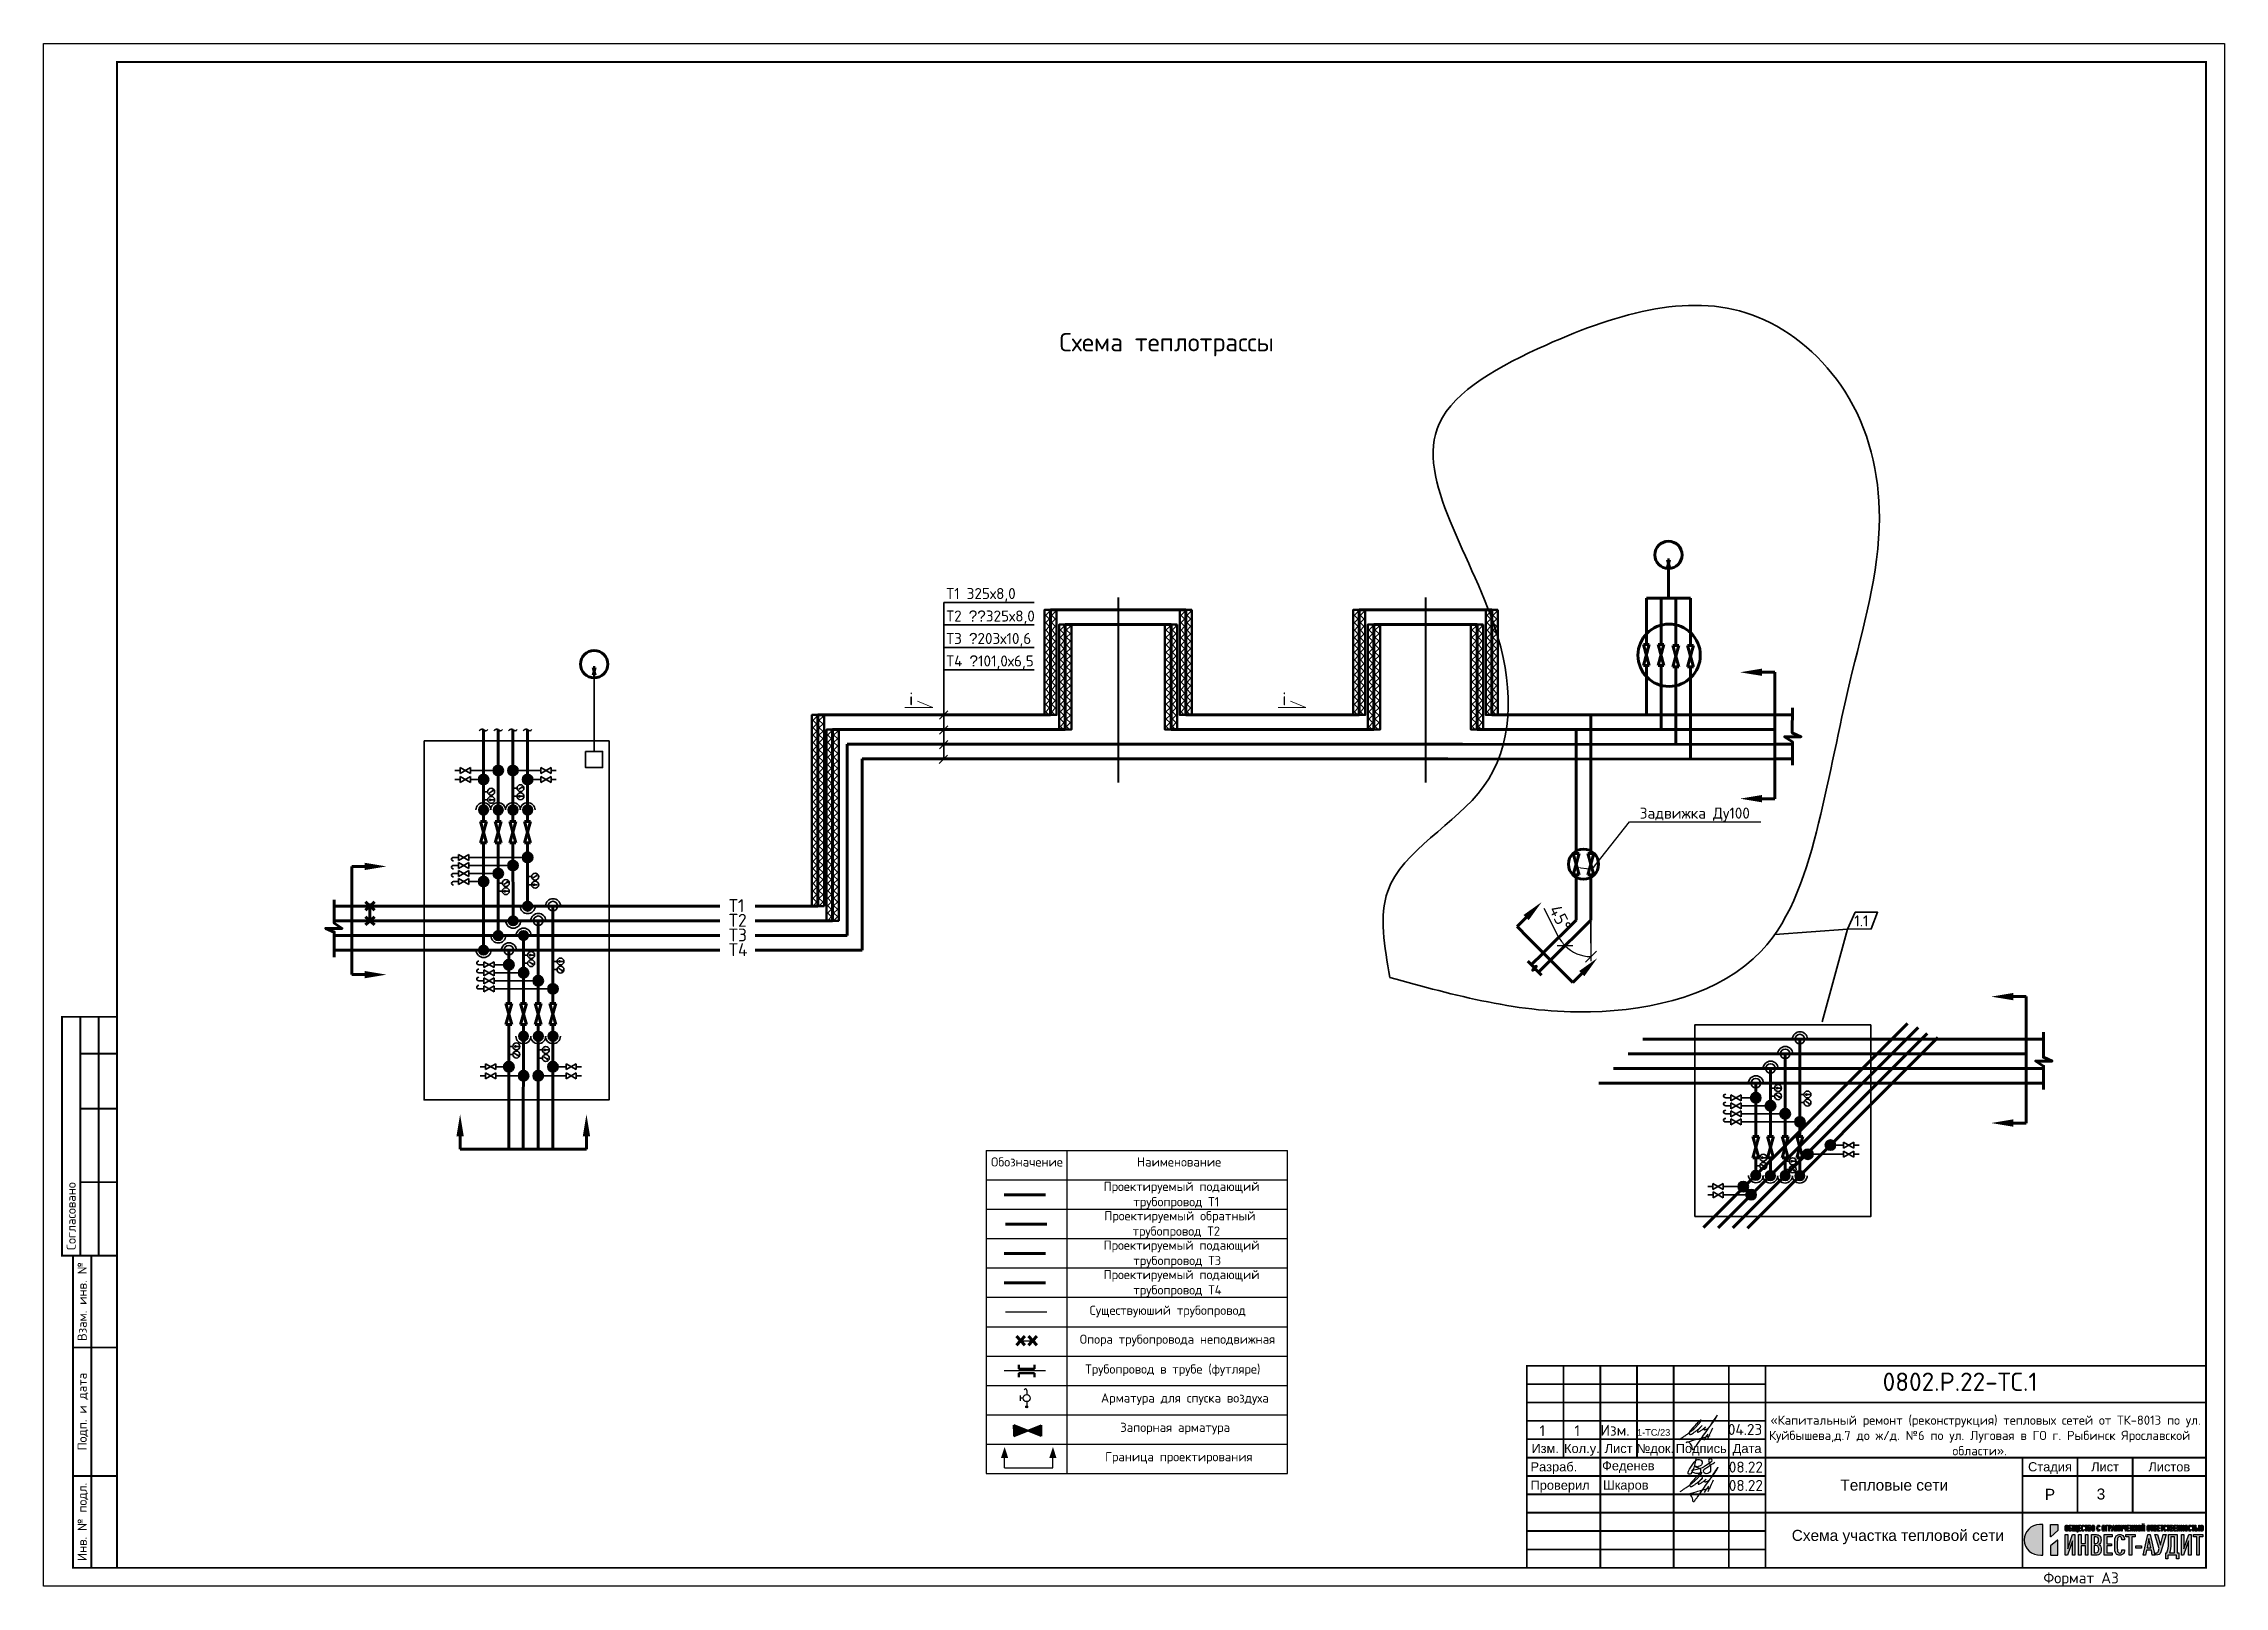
# Model space of a CAD drawing. Header units: metres. Extents: x 1642 to 8476, y 831 to 5441.
# Drawn here: x 2910 to 3504, y 1174 to 1594 of the extents above; entities that cross this region are included whole.
import ezdxf
from ezdxf import colors
from ezdxf.entities.mleader import LeaderData, LeaderLine
from ezdxf.enums import TextEntityAlignment as Align
from ezdxf.math import Vec2, Vec3

# ---------------------------------------------------------------- set-up
doc = ezdxf.new("R2010")
doc.units = ezdxf.units.M
doc.linetypes.add('ГОСТ 2.303 5', pattern=[24, 20, -1.5, 1, -1.5])
for name, color, linetype, lineweight in [('3 Оъекты сущ.', 7, 'Continuous', 30), ('7 тонкие', 7, 'Continuous', 20), ('9 Размеры на геодезии', 5, 'Continuous', 40), ('Объекты проект.', 1, 'Continuous', 80), ('Основной', 1, 'Continuous', 60), ('Размер 3.5', 250, 'Continuous', 35), ('Размерный', 4, 'Continuous', 30), ('Размеры на чертеже', 250, 'Continuous', 25)]:
    doc.layers.add(name, color=color, linetype=linetype, lineweight=lineweight)
doc.layers.add('layer 1', color=7, linetype='Continuous')
doc.layers.add('рамка', color=7, linetype='Continuous')
doc.styles.add('-ISOCPEUR-', font='isocpeur.ttf')
doc.styles.add('GOST', font='gost.shx', dxfattribs={"oblique": 15})
doc.styles.get("Standard").update_dxf_attribs({"font": 'arial.ttf'})
doc.dimstyles.new('Копия М 1 к 25', dxfattribs={"dimtxt": 3.5, "dimasz": 3, "dimexe": 1.25, "dimexo": 0, "dimgap": 1, "dimtad": 1, "dimdec": 0, "dimlfac": 25, "dimzin": 0, "dimdsep": 46, "dimtxsty": 'GOST', "dimblk": 'OBLIQUE', "dimcen": 5, "dimclrd": 256, "dimclre": 256, "dimclrt": 256, "dimazin": 2, "dimtfac": 1, "dimtdec": 0, "dimtmove": 0, "dimatfit": 3, "dimldrblk": 'NONE', "dimfxl": 1.25, "dimtolj": 1, "dimtzin": 0, "dimlwd": -1, "dimlwe": -1, "dimarcsym": 2})
pattern_1 = [(0, (-263.652, -82.413), (0, 6.985), [5.08, -1.905]), (90, (-263.652, -82.413), (-6.985, 4e-16), [5.08, -1.905])]
pattern_2 = [(0, (-4, -4), (0, 6.985), [5.08, -1.905]), (90, (-4, -4), (-6.985, 4e-16), [5.08, -1.905])]
pattern_3 = [(0, (-209.8246, 98.09), (0, 6.985), [5.08, -1.905]), (90, (-209.8246, 98.09), (-6.985, 4e-16), [5.08, -1.905])]

msp = doc.modelspace()

# ---------------------------------------------------------------- texts
at = {"color": 7, "lineweight": 30, "style": '-ISOCPEUR-'}
for s, p in [('Существуюший трубопровод', (3194.823, 1247.545)), ('Трубопровод в трубе (футляре)', (3193.625, 1231.545))]:
    msp.add_text(s, height=2.50001, dxfattribs=at).set_placement(p)
at = {"char_height": 3, "attachment_point": 1, "style": '-ISOCPEUR-'}
for s, insert in [('Т1 325х8,0', (3155.788, 1445.452)), ('Т2 {\\fArial|b0|i0|c204|p34;\x9d\x9d}325х8,0', (3155.788, 1439.332)), ('Т3 {\\fArial|b0|i0|c204|p34;\x9d}203х10,6', (3155.788, 1433.213)), ('Т4 {\\fArial|b0|i0|c204|p34;\x9d}101,0х6,5', (3155.788, 1427.093))]:
    msp.add_mtext_dynamic_manual_height_columns(s, width=23.76088, gutter_width=12.5, heights=[0], dxfattribs=dict(at, insert=insert))
at = {"color": 7, "lineweight": 30, "char_height": 2.50001, "attachment_point": 1, "style": '-ISOCPEUR-'}
for s, insert, width in [('\\pi1.29898;Обозначение', (3166.67, 1290.439), 22), ('\\pi19.04897;Наименование', (3188.67, 1290.439), 22), ('\\pi9.92403;{\\C0;Проектируемый подающий \\P\\pi18.07356;трубопровод Т1}', (3188.67, 1283.768), 67.99191), ('\\pi10.11154;{\\C0;Проектируемый обратный \\P\\pi17.83383;трубопровод Т2}', (3188.67, 1275.768), 71.6856), ('\\pi9.92403;{\\C0;Проектируемый подающий \\P\\pi18.07356;трубопровод Т3}', (3188.67, 1267.768), 67.99191), ('\\pi9.92403;{\\C0;Проектируемый подающий \\P\\pi18.07356;трубопровод Т4}', (3188.67, 1259.768), 67.99191), ('\\pi3.48655;{\\C0;Опора трубопровода неподвижная}', (3188.67, 1242.17), 75.49839), ('\\pi9.23661;{\\C0;Арматура для спуска воздуха}', (3188.67, 1226.17), 79.54949), ('\\pi14.49564;{\\C0;Запорная арматура}', (3188.67, 1218.17), 80.38349), ('\\pi10.36154;{\\C0;Граница проектирования}', (3188.67, 1210.17), 70.49407)]:
    msp.add_mtext(s, dxfattribs=dict(at, insert=insert, width=width))
at = {"insert": (3410.814, 1231.832), "char_height": 5, "width": 38.55785, "attachment_point": 1, "style": '-ISOCPEUR-'}
msp.add_mtext('0802.Р.22-ТС.1', dxfattribs=at)
at = {"layer": 'Основной', "color": 7, "style": '-ISOCPEUR-'}
msp.add_text('Схема теплотрассы', height=5, dxfattribs=at).set_placement((3186.597, 1509.894))
at = {"layer": 'Размерный', "color": 7, "style": '-ISOCPEUR-'}
for s, p in [('i', (3145.65, 1413.52)), ('i', (3247.304, 1413.52)), ('Т1', (3096.55, 1357.234)), ('Т2', (3096.55, 1353.234)), ('Т3', (3096.55, 1349.234)), ('Т4', (3096.55, 1345.234))]:
    msp.add_text(s, height=3.5, dxfattribs=at).set_placement(p)
at = {"layer": 'Размерный', "color": 0, "style": '-ISOCPEUR-'}
for s, p in [('1.1', (3403.081, 1353.333)), ('04.23', (3368.664, 1214.853)), ('1', (3317.372, 1214.505)), ('1', (3326.889, 1214.513)), ('Изм.', (3333.954, 1214.632)), ('08.22', (3368.912, 1204.599)), ('08.22', (3368.912, 1199.599))]:
    msp.add_text(s, height=3, dxfattribs=at).set_placement(p)
at = {"layer": 'Размерный', "color": 0}
msp.add_text('1-ТС/23', height=1.8, dxfattribs=at).set_placement((3343.902, 1214.632))

# ---------------------------------------------------------------- blocks, each defined once
blk = doc.blocks.new('Лого')
h = blk.add_hatch(color=151)
h.set_gradient(color1=(158, 191, 227), color2=(46, 54, 92), tint=1, name='HEMISPHERICAL')
edge = h.paths.add_edge_path()
edge.add_spline(control_points=[(0.35, 0.49), (-0.19, 0.45), (-0.66, 0.87), (-0.66, 1.41), (-0.66, 1.41), (-0.66, 1.92), (-0.24, 2.34), (0.27, 2.34), (0.27, 2.34), (0.27, 2.34), (0.47, 2.34), (0.47, 2.34), (0.47, 2.34), (0.48, 2.34), (0.48, 2.33), (0.48, 2.33), (0.48, 2.33), (0.48, 2.33), (0.48, 0.51), (0.48, 0.51), (0.48, 0.51), (0.48, 0.5), (0.48, 0.49), (0.47, 0.49), (0.47, 0.49), (0.47, 0.49), (0.35, 0.49), (0.35, 0.49), (0.35, 0.49), (0.35, 0.49), (0.35, 0.49), (0.35, 0.49)], knot_values=[0, 0, 0, 0, 0.111111, 0.111111, 0.111111, 0.111121, 0.222222, 0.222222, 0.222222, 0.222232, 0.333333, 0.333333, 0.333333, 0.333344, 0.444444, 0.444444, 0.444444, 0.444455, 0.555556, 0.555556, 0.555556, 0.555566, 0.666667, 0.666667, 0.666667, 0.666677, 0.777778, 0.777778, 0.777778, 0.777788, 1, 1, 1, 1], degree=3, periodic=0)
edge = h.paths.add_edge_path()
edge.add_spline(control_points=[(0.96, 1.6), (0.96, 1.6), (1.39, 1.97), (1.39, 1.97), (1.39, 1.97), (1.39, 1.97), (1.39, 1.97), (1.39, 1.98), (1.39, 1.98), (1.39, 1.98), (1.39, 2.33), (1.39, 2.33), (1.39, 2.33), (1.39, 2.33), (1.38, 2.34), (1.38, 2.34), (1.38, 2.34), (1.38, 2.34), (0.95, 2.34), (0.95, 2.34), (0.95, 2.34), (0.94, 2.34), (0.93, 2.33), (0.93, 2.33), (0.93, 2.33), (0.93, 2.33), (0.93, 1.61), (0.93, 1.61), (0.93, 1.61), (0.93, 1.61), (0.94, 1.6), (0.94, 1.6), (0.94, 1.6), (0.95, 1.6), (0.95, 1.6), (0.96, 1.6)], knot_values=[0, 0, 0, 0, 0.1, 0.1, 0.1, 0.10001, 0.2, 0.2, 0.2, 0.20001, 0.3, 0.3, 0.3, 0.30001, 0.4, 0.4, 0.4, 0.40001, 0.5, 0.5, 0.5, 0.50001, 0.6, 0.6, 0.6, 0.60001, 0.7, 0.7, 0.7, 0.70001, 0.8, 0.8, 0.8, 0.80001, 1, 1, 1, 1], degree=3, periodic=0)
edge = h.paths.add_edge_path()
edge.add_spline(control_points=[(0.94, 1.06), (0.94, 1.06), (1.37, 1.4), (1.37, 1.4), (1.37, 1.4), (1.37, 1.4), (1.38, 1.4), (1.38, 1.4), (1.38, 1.4), (1.39, 1.4), (1.39, 1.4), (1.39, 1.39), (1.39, 1.39), (1.39, 1.39), (1.39, 0.51), (1.39, 0.51), (1.39, 0.51), (1.39, 0.5), (1.38, 0.49), (1.38, 0.49), (1.38, 0.49), (1.38, 0.49), (0.95, 0.49), (0.95, 0.49), (0.95, 0.49), (0.94, 0.49), (0.93, 0.5), (0.93, 0.51), (0.93, 0.51), (0.93, 0.51), (0.93, 1.05), (0.93, 1.05), (0.93, 1.05), (0.93, 1.05), (0.94, 1.06), (0.94, 1.06)], knot_values=[0, 0, 0, 0, 0.1, 0.1, 0.1, 0.10001, 0.2, 0.2, 0.2, 0.20001, 0.3, 0.3, 0.3, 0.30001, 0.4, 0.4, 0.4, 0.40001, 0.5, 0.5, 0.5, 0.50001, 0.6, 0.6, 0.6, 0.60001, 0.7, 0.7, 0.7, 0.70001, 0.8, 0.8, 0.8, 0.80001, 1, 1, 1, 1], degree=3, periodic=0)
at = {"true_color": 0x2e365c}
h = blk.add_hatch(color=159, dxfattribs=at)
h.dxf.hatch_style = 1
edge = h.paths.add_edge_path()
edge.add_spline(control_points=[(10.17, 1.59), (10.17, 1.59), (10.17, 1.73), (10.17, 1.73), (10.17, 1.73), (10.17, 1.73), (9.6, 1.73), (9.6, 1.73), (9.6, 1.73), (9.6, 1.73), (9.6, 1.59), (9.6, 1.59), (9.6, 1.59), (9.6, 1.59), (9.81, 1.59), (9.81, 1.59), (9.81, 1.59), (9.81, 1.59), (9.81, 0.49), (9.81, 0.49), (9.81, 0.49), (9.81, 0.49), (9.96, 0.49), (9.96, 0.49), (9.96, 0.49), (9.96, 0.49), (9.96, 1.59), (9.96, 1.59), (9.96, 1.59), (9.96, 1.59), (10.17, 1.59), (10.17, 1.59)], knot_values=[0, 0, 0, 0, 0.111111, 0.111111, 0.111111, 0.111121, 0.222222, 0.222222, 0.222222, 0.222232, 0.333333, 0.333333, 0.333333, 0.333344, 0.444444, 0.444444, 0.444444, 0.444455, 0.555556, 0.555556, 0.555556, 0.555566, 0.666667, 0.666667, 0.666667, 0.666677, 0.777778, 0.777778, 0.777778, 0.777788, 1, 1, 1, 1], degree=3, periodic=0)
edge = h.paths.add_edge_path()
edge.add_spline(control_points=[(9.46, 0.49), (9.46, 0.49), (9.46, 1.73), (9.46, 1.73), (9.46, 1.73), (9.46, 1.73), (9.32, 1.73), (9.32, 1.73), (9.32, 1.73), (9.32, 1.73), (9.02, 0.87), (9.02, 0.87), (9.02, 0.87), (9.02, 0.87), (9.02, 1.73), (9.02, 1.73), (9.02, 1.73), (9.02, 1.73), (8.87, 1.73), (8.87, 1.73), (8.87, 1.73), (8.87, 1.73), (8.87, 0.49), (8.87, 0.49), (8.87, 0.49), (8.87, 0.49), (9.01, 0.49), (9.01, 0.49), (9.01, 0.49), (9.01, 0.49), (9.31, 1.35), (9.31, 1.35), (9.31, 1.35), (9.31, 1.35), (9.31, 0.49), (9.31, 0.49), (9.31, 0.49), (9.31, 0.49), (9.46, 0.49), (9.46, 0.49)], knot_values=[0, 0, 0, 0, 0.090909, 0.090909, 0.090909, 0.090919, 0.181818, 0.181818, 0.181818, 0.181828, 0.272727, 0.272727, 0.272727, 0.272738, 0.363636, 0.363636, 0.363636, 0.363647, 0.454545, 0.454545, 0.454545, 0.454556, 0.545455, 0.545455, 0.545455, 0.545465, 0.636364, 0.636364, 0.636364, 0.636374, 0.727273, 0.727273, 0.727273, 0.727283, 0.818182, 0.818182, 0.818182, 0.818192, 1, 1, 1, 1], degree=3, periodic=0)
edge = h.paths.add_edge_path(flags=16)
edge.add_spline(control_points=[(8.46, 0.63), (8.46, 0.63), (8.15, 0.63), (8.15, 0.63), (8.15, 0.63), (8.21, 0.79), (8.24, 0.97), (8.24, 1.2), (8.24, 1.2), (8.24, 1.2), (8.24, 1.59), (8.24, 1.59), (8.24, 1.59), (8.24, 1.59), (8.46, 1.59), (8.46, 1.59), (8.46, 1.59), (8.46, 1.59), (8.46, 0.63), (8.46, 0.63)], knot_values=[0, 0, 0, 0, 0.166667, 0.166667, 0.166667, 0.166677, 0.333333, 0.333333, 0.333333, 0.333344, 0.5, 0.5, 0.5, 0.50001, 0.666667, 0.666667, 0.666667, 0.666677, 1, 1, 1, 1], degree=3, periodic=0)
edge = h.paths.add_edge_path()
edge.add_spline(control_points=[(8.71, 0.27), (8.71, 0.27), (8.71, 0.63), (8.71, 0.63), (8.71, 0.63), (8.71, 0.63), (8.61, 0.63), (8.61, 0.63), (8.61, 0.63), (8.61, 0.63), (8.61, 1.73), (8.61, 1.73), (8.61, 1.73), (8.61, 1.73), (8.09, 1.73), (8.09, 1.73), (8.09, 1.73), (8.09, 1.73), (8.09, 1.23), (8.09, 1.23), (8.09, 1.23), (8.09, 0.99), (8.06, 0.79), (7.99, 0.63), (7.99, 0.63), (7.99, 0.63), (7.92, 0.63), (7.92, 0.63), (7.92, 0.63), (7.92, 0.63), (7.92, 0.27), (7.92, 0.27), (7.92, 0.27), (7.92, 0.27), (8.06, 0.27), (8.06, 0.27), (8.06, 0.27), (8.06, 0.27), (8.06, 0.49), (8.06, 0.49), (8.06, 0.49), (8.06, 0.49), (8.57, 0.49), (8.57, 0.49), (8.57, 0.49), (8.57, 0.49), (8.57, 0.27), (8.57, 0.27), (8.57, 0.27), (8.57, 0.27), (8.71, 0.27), (8.71, 0.27)], knot_values=[0, 0, 0, 0, 0.071429, 0.071429, 0.071429, 0.071439, 0.142857, 0.142857, 0.142857, 0.142867, 0.214286, 0.214286, 0.214286, 0.214296, 0.285714, 0.285714, 0.285714, 0.285725, 0.357143, 0.357143, 0.357143, 0.357153, 0.428571, 0.428571, 0.428571, 0.428582, 0.5, 0.5, 0.5, 0.50001, 0.571429, 0.571429, 0.571429, 0.571439, 0.642857, 0.642857, 0.642857, 0.642867, 0.714286, 0.714286, 0.714286, 0.714296, 0.785714, 0.785714, 0.785714, 0.785725, 0.857143, 0.857143, 0.857143, 0.857153, 1, 1, 1, 1], degree=3, periodic=0)
edge = h.paths.add_edge_path()
edge.add_spline(control_points=[(7.94, 1.73), (7.94, 1.73), (7.77, 1.73), (7.77, 1.73), (7.77, 1.73), (7.77, 1.73), (7.61, 1.1), (7.61, 1.1), (7.61, 1.1), (7.61, 1.1), (7.43, 1.73), (7.43, 1.73), (7.43, 1.73), (7.43, 1.73), (7.27, 1.73), (7.27, 1.73), (7.27, 1.73), (7.27, 1.73), (7.53, 0.89), (7.53, 0.89), (7.53, 0.89), (7.53, 0.89), (7.49, 0.75), (7.49, 0.75), (7.49, 0.75), (7.46, 0.65), (7.43, 0.63), (7.33, 0.63), (7.33, 0.63), (7.33, 0.63), (7.33, 0.49), (7.33, 0.49), (7.33, 0.49), (7.5, 0.49), (7.57, 0.52), (7.62, 0.69), (7.62, 0.69), (7.62, 0.69), (7.94, 1.73), (7.94, 1.73)], knot_values=[0, 0, 0, 0, 0.090909, 0.090909, 0.090909, 0.090919, 0.181818, 0.181818, 0.181818, 0.181828, 0.272727, 0.272727, 0.272727, 0.272738, 0.363636, 0.363636, 0.363636, 0.363647, 0.454545, 0.454545, 0.454545, 0.454556, 0.545455, 0.545455, 0.545455, 0.545465, 0.636364, 0.636364, 0.636364, 0.636374, 0.727273, 0.727273, 0.727273, 0.727283, 0.818182, 0.818182, 0.818182, 0.818192, 1, 1, 1, 1], degree=3, periodic=0)
edge = h.paths.add_edge_path(flags=16)
edge.add_spline(control_points=[(7.02, 0.92), (7.02, 0.92), (6.79, 0.92), (6.79, 0.92), (6.79, 0.92), (6.79, 0.92), (6.9, 1.49), (6.9, 1.49), (6.9, 1.49), (6.9, 1.49), (7.02, 0.92), (7.02, 0.92)], knot_values=[0, 0, 0, 0, 0.25, 0.25, 0.25, 0.25001, 0.5, 0.5, 0.5, 0.50001, 1, 1, 1, 1], degree=3, periodic=0)
edge = h.paths.add_edge_path()
edge.add_spline(control_points=[(7.26, 0.49), (7.26, 0.49), (6.98, 1.73), (6.98, 1.73), (6.98, 1.73), (6.98, 1.73), (6.83, 1.73), (6.83, 1.73), (6.83, 1.73), (6.83, 1.73), (6.55, 0.49), (6.55, 0.49), (6.55, 0.49), (6.55, 0.49), (6.7, 0.49), (6.7, 0.49), (6.7, 0.49), (6.7, 0.49), (6.76, 0.78), (6.76, 0.78), (6.76, 0.78), (6.76, 0.78), (7.05, 0.78), (7.05, 0.78), (7.05, 0.78), (7.05, 0.78), (7.11, 0.49), (7.11, 0.49), (7.11, 0.49), (7.11, 0.49), (7.26, 0.49), (7.26, 0.49)], knot_values=[0, 0, 0, 0, 0.111111, 0.111111, 0.111111, 0.111121, 0.222222, 0.222222, 0.222222, 0.222232, 0.333333, 0.333333, 0.333333, 0.333344, 0.444444, 0.444444, 0.444444, 0.444455, 0.555556, 0.555556, 0.555556, 0.555566, 0.666667, 0.666667, 0.666667, 0.666677, 0.777778, 0.777778, 0.777778, 0.777788, 1, 1, 1, 1], degree=3, periodic=0)
edge = h.paths.add_edge_path()
edge.add_spline(control_points=[(6.45, 0.91), (6.45, 0.91), (6.45, 1.05), (6.45, 1.05), (6.45, 1.05), (6.45, 1.05), (6.11, 1.05), (6.11, 1.05), (6.11, 1.05), (6.11, 1.05), (6.11, 0.91), (6.11, 0.91), (6.11, 0.91), (6.11, 0.91), (6.45, 0.91), (6.45, 0.91)], knot_values=[0, 0, 0, 0, 0.2, 0.2, 0.2, 0.20001, 0.4, 0.4, 0.4, 0.40001, 0.6, 0.6, 0.6, 0.60001, 1, 1, 1, 1], degree=3, periodic=0)
edge = h.paths.add_edge_path()
edge.add_spline(control_points=[(6.07, 1.59), (6.07, 1.59), (6.07, 1.73), (6.07, 1.73), (6.07, 1.73), (6.07, 1.73), (5.51, 1.73), (5.51, 1.73), (5.51, 1.73), (5.51, 1.73), (5.51, 1.59), (5.51, 1.59), (5.51, 1.59), (5.51, 1.59), (5.71, 1.59), (5.71, 1.59), (5.71, 1.59), (5.71, 1.59), (5.71, 0.49), (5.71, 0.49), (5.71, 0.49), (5.71, 0.49), (5.86, 0.49), (5.86, 0.49), (5.86, 0.49), (5.86, 0.49), (5.86, 1.59), (5.86, 1.59), (5.86, 1.59), (5.86, 1.59), (6.07, 1.59), (6.07, 1.59)], knot_values=[0, 0, 0, 0, 0.111111, 0.111111, 0.111111, 0.111121, 0.222222, 0.222222, 0.222222, 0.222232, 0.333333, 0.333333, 0.333333, 0.333344, 0.444444, 0.444444, 0.444444, 0.444455, 0.555556, 0.555556, 0.555556, 0.555566, 0.666667, 0.666667, 0.666667, 0.666677, 0.777778, 0.777778, 0.777778, 0.777788, 1, 1, 1, 1], degree=3, periodic=0)
edge = h.paths.add_edge_path()
edge.add_spline(control_points=[(5.42, 0.8), (5.42, 0.8), (5.27, 0.8), (5.27, 0.8), (5.27, 0.8), (5.27, 0.74), (5.26, 0.69), (5.23, 0.65), (5.23, 0.65), (5.21, 0.63), (5.18, 0.61), (5.14, 0.61), (5.14, 0.61), (5.09, 0.61), (5.05, 0.63), (5.03, 0.66), (5.03, 0.66), (4.99, 0.72), (4.98, 0.82), (4.98, 1.11), (4.98, 1.11), (4.98, 1.4), (4.99, 1.5), (5.03, 1.56), (5.03, 1.56), (5.05, 1.59), (5.09, 1.61), (5.14, 1.61), (5.14, 1.61), (5.18, 1.61), (5.21, 1.59), (5.23, 1.56), (5.23, 1.56), (5.26, 1.53), (5.27, 1.48), (5.27, 1.42), (5.27, 1.42), (5.27, 1.42), (5.42, 1.42), (5.42, 1.42), (5.42, 1.42), (5.42, 1.52), (5.39, 1.61), (5.33, 1.67), (5.33, 1.67), (5.28, 1.72), (5.22, 1.74), (5.14, 1.74), (5.14, 1.74), (5.04, 1.74), (4.97, 1.7), (4.92, 1.65), (4.92, 1.65), (4.84, 1.56), (4.83, 1.45), (4.83, 1.11), (4.83, 1.11), (4.83, 0.77), (4.84, 0.66), (4.92, 0.57), (4.92, 0.57), (4.97, 0.51), (5.04, 0.48), (5.14, 0.48), (5.14, 0.48), (5.22, 0.48), (5.28, 0.5), (5.33, 0.55), (5.33, 0.55), (5.39, 0.6), (5.42, 0.69), (5.42, 0.8)], knot_values=[0, 0, 0, 0, 0.052632, 0.052632, 0.052632, 0.052642, 0.105263, 0.105263, 0.105263, 0.105273, 0.157895, 0.157895, 0.157895, 0.157905, 0.210526, 0.210526, 0.210526, 0.210537, 0.263158, 0.263158, 0.263158, 0.263168, 0.315789, 0.315789, 0.315789, 0.3158, 0.368421, 0.368421, 0.368421, 0.368431, 0.421053, 0.421053, 0.421053, 0.421063, 0.473684, 0.473684, 0.473684, 0.473694, 0.526316, 0.526316, 0.526316, 0.526326, 0.578947, 0.578947, 0.578947, 0.578958, 0.631579, 0.631579, 0.631579, 0.631589, 0.684211, 0.684211, 0.684211, 0.684221, 0.736842, 0.736842, 0.736842, 0.736852, 0.789474, 0.789474, 0.789474, 0.789484, 0.842105, 0.842105, 0.842105, 0.842116, 0.894737, 0.894737, 0.894737, 0.894747, 1, 1, 1, 1], degree=3, periodic=0)
edge = h.paths.add_edge_path()
edge.add_spline(control_points=[(4.68, 0.49), (4.68, 0.49), (4.68, 0.63), (4.68, 0.63), (4.68, 0.63), (4.68, 0.63), (4.35, 0.63), (4.35, 0.63), (4.35, 0.63), (4.35, 0.63), (4.35, 1.05), (4.35, 1.05), (4.35, 1.05), (4.35, 1.05), (4.64, 1.05), (4.64, 1.05), (4.64, 1.05), (4.64, 1.05), (4.64, 1.18), (4.64, 1.18), (4.64, 1.18), (4.64, 1.18), (4.35, 1.18), (4.35, 1.18), (4.35, 1.18), (4.35, 1.18), (4.35, 1.59), (4.35, 1.59), (4.35, 1.59), (4.35, 1.59), (4.68, 1.59), (4.68, 1.59), (4.68, 1.59), (4.68, 1.59), (4.68, 1.73), (4.68, 1.73), (4.68, 1.73), (4.68, 1.73), (4.2, 1.73), (4.2, 1.73), (4.2, 1.73), (4.2, 1.73), (4.2, 0.49), (4.2, 0.49), (4.2, 0.49), (4.2, 0.49), (4.68, 0.49), (4.68, 0.49)], knot_values=[0, 0, 0, 0, 0.076923, 0.076923, 0.076923, 0.076933, 0.153846, 0.153846, 0.153846, 0.153856, 0.230769, 0.230769, 0.230769, 0.230779, 0.307692, 0.307692, 0.307692, 0.307703, 0.384615, 0.384615, 0.384615, 0.384626, 0.461538, 0.461538, 0.461538, 0.461549, 0.538462, 0.538462, 0.538462, 0.538472, 0.615385, 0.615385, 0.615385, 0.615395, 0.692308, 0.692308, 0.692308, 0.692318, 0.769231, 0.769231, 0.769231, 0.769241, 0.846154, 0.846154, 0.846154, 0.846164, 1, 1, 1, 1], degree=3, periodic=0)
edge = h.paths.add_edge_path(flags=16)
edge.add_spline(control_points=[(3.85, 1.4), (3.85, 1.26), (3.8, 1.2), (3.69, 1.2), (3.69, 1.2), (3.69, 1.2), (3.58, 1.2), (3.58, 1.2), (3.58, 1.2), (3.58, 1.2), (3.58, 1.59), (3.58, 1.59), (3.58, 1.59), (3.58, 1.59), (3.69, 1.59), (3.69, 1.59), (3.69, 1.59), (3.8, 1.59), (3.85, 1.54), (3.85, 1.4)], knot_values=[0, 0, 0, 0, 0.166667, 0.166667, 0.166667, 0.166677, 0.333333, 0.333333, 0.333333, 0.333344, 0.5, 0.5, 0.5, 0.50001, 0.666667, 0.666667, 0.666667, 0.666677, 1, 1, 1, 1], degree=3, periodic=0)
edge = h.paths.add_edge_path(flags=16)
edge.add_spline(control_points=[(3.86, 0.85), (3.86, 0.68), (3.8, 0.63), (3.69, 0.63), (3.69, 0.63), (3.69, 0.63), (3.58, 0.63), (3.58, 0.63), (3.58, 0.63), (3.58, 0.63), (3.58, 1.07), (3.58, 1.07), (3.58, 1.07), (3.58, 1.07), (3.69, 1.07), (3.69, 1.07), (3.69, 1.07), (3.8, 1.07), (3.86, 1.01), (3.86, 0.85)], knot_values=[0, 0, 0, 0, 0.166667, 0.166667, 0.166667, 0.166677, 0.333333, 0.333333, 0.333333, 0.333344, 0.5, 0.5, 0.5, 0.50001, 0.666667, 0.666667, 0.666667, 0.666677, 1, 1, 1, 1], degree=3, periodic=0)
edge = h.paths.add_edge_path()
edge.add_spline(control_points=[(4.01, 0.84), (4.01, 0.94), (4, 1.03), (3.93, 1.09), (3.93, 1.09), (3.91, 1.11), (3.88, 1.13), (3.85, 1.14), (3.85, 1.14), (3.88, 1.15), (3.9, 1.16), (3.92, 1.18), (3.92, 1.18), (3.99, 1.24), (4, 1.31), (4, 1.4), (4, 1.4), (4, 1.54), (3.98, 1.6), (3.92, 1.65), (3.92, 1.65), (3.87, 1.7), (3.81, 1.73), (3.7, 1.73), (3.7, 1.73), (3.7, 1.73), (3.43, 1.73), (3.43, 1.73), (3.43, 1.73), (3.43, 1.73), (3.43, 0.49), (3.43, 0.49), (3.43, 0.49), (3.43, 0.49), (3.7, 0.49), (3.7, 0.49), (3.7, 0.49), (3.81, 0.49), (3.88, 0.51), (3.93, 0.57), (3.93, 0.57), (3.98, 0.62), (4.01, 0.69), (4.01, 0.84)], knot_values=[0, 0, 0, 0, 0.083333, 0.083333, 0.083333, 0.083344, 0.166667, 0.166667, 0.166667, 0.166677, 0.25, 0.25, 0.25, 0.25001, 0.333333, 0.333333, 0.333333, 0.333344, 0.416667, 0.416667, 0.416667, 0.416677, 0.5, 0.5, 0.5, 0.50001, 0.583333, 0.583333, 0.583333, 0.583344, 0.666667, 0.666667, 0.666667, 0.666677, 0.75, 0.75, 0.75, 0.75001, 0.833333, 0.833333, 0.833333, 0.833344, 1, 1, 1, 1], degree=3, periodic=0)
edge = h.paths.add_edge_path()
edge.add_spline(control_points=[(3.21, 0.49), (3.21, 0.49), (3.21, 1.73), (3.21, 1.73), (3.21, 1.73), (3.21, 1.73), (3.06, 1.73), (3.06, 1.73), (3.06, 1.73), (3.06, 1.73), (3.06, 1.19), (3.06, 1.19), (3.06, 1.19), (3.06, 1.19), (2.79, 1.19), (2.79, 1.19), (2.79, 1.19), (2.79, 1.19), (2.79, 1.73), (2.79, 1.73), (2.79, 1.73), (2.79, 1.73), (2.64, 1.73), (2.64, 1.73), (2.64, 1.73), (2.64, 1.73), (2.64, 0.49), (2.64, 0.49), (2.64, 0.49), (2.64, 0.49), (2.79, 0.49), (2.79, 0.49), (2.79, 0.49), (2.79, 0.49), (2.79, 1.05), (2.79, 1.05), (2.79, 1.05), (2.79, 1.05), (3.06, 1.05), (3.06, 1.05), (3.06, 1.05), (3.06, 1.05), (3.06, 0.49), (3.06, 0.49), (3.06, 0.49), (3.06, 0.49), (3.21, 0.49), (3.21, 0.49)], knot_values=[0, 0, 0, 0, 0.076923, 0.076923, 0.076923, 0.076933, 0.153846, 0.153846, 0.153846, 0.153856, 0.230769, 0.230769, 0.230769, 0.230779, 0.307692, 0.307692, 0.307692, 0.307703, 0.384615, 0.384615, 0.384615, 0.384626, 0.461538, 0.461538, 0.461538, 0.461549, 0.538462, 0.538462, 0.538462, 0.538472, 0.615385, 0.615385, 0.615385, 0.615395, 0.692308, 0.692308, 0.692308, 0.692318, 0.769231, 0.769231, 0.769231, 0.769241, 0.846154, 0.846154, 0.846154, 0.846164, 1, 1, 1, 1], degree=3, periodic=0)
edge = h.paths.add_edge_path()
edge.add_spline(control_points=[(2.42, 0.49), (2.42, 0.49), (2.42, 1.73), (2.42, 1.73), (2.42, 1.73), (2.42, 1.73), (2.28, 1.73), (2.28, 1.73), (2.28, 1.73), (2.28, 1.73), (1.98, 0.87), (1.98, 0.87), (1.98, 0.87), (1.98, 0.87), (1.98, 1.73), (1.98, 1.73), (1.98, 1.73), (1.98, 1.73), (1.83, 1.73), (1.83, 1.73), (1.83, 1.73), (1.83, 1.73), (1.83, 0.49), (1.83, 0.49), (1.83, 0.49), (1.83, 0.49), (1.96, 0.49), (1.96, 0.49), (1.96, 0.49), (1.96, 0.49), (2.27, 1.35), (2.27, 1.35), (2.27, 1.35), (2.27, 1.35), (2.27, 0.49), (2.27, 0.49), (2.27, 0.49), (2.27, 0.49), (2.42, 0.49), (2.42, 0.49)], knot_values=[0, 0, 0, 0, 0.090909, 0.090909, 0.090909, 0.090919, 0.181818, 0.181818, 0.181818, 0.181828, 0.272727, 0.272727, 0.272727, 0.272738, 0.363636, 0.363636, 0.363636, 0.363647, 0.454545, 0.454545, 0.454545, 0.454556, 0.545455, 0.545455, 0.545455, 0.545465, 0.636364, 0.636364, 0.636364, 0.636374, 0.727273, 0.727273, 0.727273, 0.727283, 0.818182, 0.818182, 0.818182, 0.818192, 1, 1, 1, 1], degree=3, periodic=0)
edge = h.paths.add_edge_path(flags=16)
edge.add_spline(control_points=[(10.15, 2.12), (10.15, 2.03), (10.15, 2.01), (10.13, 1.99), (10.13, 1.99), (10.13, 1.98), (10.12, 1.97), (10.11, 1.97), (10.11, 1.97), (10.09, 1.97), (10.08, 1.98), (10.08, 1.99), (10.08, 1.99), (10.06, 2.01), (10.06, 2.03), (10.06, 2.12), (10.06, 2.12), (10.06, 2.21), (10.06, 2.24), (10.08, 2.25), (10.08, 2.25), (10.08, 2.26), (10.09, 2.27), (10.11, 2.27), (10.11, 2.27), (10.12, 2.27), (10.13, 2.26), (10.13, 2.25), (10.13, 2.25), (10.15, 2.24), (10.15, 2.21), (10.15, 2.12)], knot_values=[0, 0, 0, 0, 0.111111, 0.111111, 0.111111, 0.111121, 0.222222, 0.222222, 0.222222, 0.222232, 0.333333, 0.333333, 0.333333, 0.333344, 0.444444, 0.444444, 0.444444, 0.444455, 0.555556, 0.555556, 0.555556, 0.555566, 0.666667, 0.666667, 0.666667, 0.666677, 0.777778, 0.777778, 0.777778, 0.777788, 1, 1, 1, 1], degree=3, periodic=0)
edge = h.paths.add_edge_path()
edge.add_spline(control_points=[(9.97, 1.94), (9.97, 1.94), (9.97, 2.1), (9.97, 2.1), (9.97, 2.1), (9.97, 2.1), (10.02, 2.1), (10.02, 2.1), (10.02, 2.1), (10.02, 2.02), (10.02, 1.99), (10.04, 1.96), (10.04, 1.96), (10.06, 1.95), (10.08, 1.94), (10.11, 1.94), (10.11, 1.94), (10.13, 1.94), (10.15, 1.95), (10.17, 1.96), (10.17, 1.96), (10.19, 1.99), (10.19, 2.02), (10.19, 2.12), (10.19, 2.12), (10.19, 2.22), (10.19, 2.25), (10.17, 2.28), (10.17, 2.28), (10.15, 2.29), (10.13, 2.31), (10.11, 2.31), (10.11, 2.31), (10.08, 2.31), (10.06, 2.29), (10.04, 2.28), (10.04, 2.28), (10.02, 2.25), (10.02, 2.23), (10.02, 2.14), (10.02, 2.14), (10.02, 2.14), (9.97, 2.14), (9.97, 2.14), (9.97, 2.14), (9.97, 2.14), (9.97, 2.3), (9.97, 2.3), (9.97, 2.3), (9.97, 2.3), (9.93, 2.3), (9.93, 2.3), (9.93, 2.3), (9.93, 2.3), (9.93, 1.94), (9.93, 1.94), (9.93, 1.94), (9.93, 1.94), (9.97, 1.94), (9.97, 1.94)], knot_values=[0, 0, 0, 0, 0.0625, 0.0625, 0.0625, 0.06251, 0.125, 0.125, 0.125, 0.12501, 0.1875, 0.1875, 0.1875, 0.18751, 0.25, 0.25, 0.25, 0.25001, 0.3125, 0.3125, 0.3125, 0.31251, 0.375, 0.375, 0.375, 0.37501, 0.4375, 0.4375, 0.4375, 0.43751, 0.5, 0.5, 0.5, 0.50001, 0.5625, 0.5625, 0.5625, 0.56251, 0.625, 0.625, 0.625, 0.62501, 0.6875, 0.6875, 0.6875, 0.68751, 0.75, 0.75, 0.75, 0.75001, 0.8125, 0.8125, 0.8125, 0.81251, 0.875, 0.875, 0.875, 0.87501, 1, 1, 1, 1], degree=3, periodic=0)
edge = h.paths.add_edge_path(flags=16)
edge.add_spline(control_points=[(9.83, 2.05), (9.83, 2), (9.82, 1.98), (9.79, 1.98), (9.79, 1.98), (9.79, 1.98), (9.75, 1.98), (9.75, 1.98), (9.75, 1.98), (9.75, 1.98), (9.75, 2.11), (9.75, 2.11), (9.75, 2.11), (9.75, 2.11), (9.79, 2.11), (9.79, 2.11), (9.79, 2.11), (9.82, 2.11), (9.83, 2.09), (9.83, 2.05)], knot_values=[0, 0, 0, 0, 0.166667, 0.166667, 0.166667, 0.166677, 0.333333, 0.333333, 0.333333, 0.333344, 0.5, 0.5, 0.5, 0.50001, 0.666667, 0.666667, 0.666667, 0.666677, 1, 1, 1, 1], degree=3, periodic=0)
edge = h.paths.add_edge_path()
edge.add_spline(control_points=[(9.88, 2.05), (9.88, 2.13), (9.85, 2.15), (9.79, 2.15), (9.79, 2.15), (9.79, 2.15), (9.75, 2.15), (9.75, 2.15), (9.75, 2.15), (9.75, 2.15), (9.75, 2.3), (9.75, 2.3), (9.75, 2.3), (9.75, 2.3), (9.71, 2.3), (9.71, 2.3), (9.71, 2.3), (9.71, 2.3), (9.71, 1.94), (9.71, 1.94), (9.71, 1.94), (9.71, 1.94), (9.79, 1.94), (9.79, 1.94), (9.79, 1.94), (9.85, 1.94), (9.88, 1.97), (9.88, 2.05)], knot_values=[0, 0, 0, 0, 0.125, 0.125, 0.125, 0.12501, 0.25, 0.25, 0.25, 0.25001, 0.375, 0.375, 0.375, 0.37501, 0.5, 0.5, 0.5, 0.50001, 0.625, 0.625, 0.625, 0.62501, 0.75, 0.75, 0.75, 0.75001, 1, 1, 1, 1], degree=3, periodic=0)
edge = h.paths.add_edge_path()
edge.add_spline(control_points=[(9.67, 2.26), (9.67, 2.26), (9.67, 2.3), (9.67, 2.3), (9.67, 2.3), (9.67, 2.3), (9.5, 2.3), (9.5, 2.3), (9.5, 2.3), (9.5, 2.3), (9.5, 2.26), (9.5, 2.26), (9.5, 2.26), (9.5, 2.26), (9.56, 2.26), (9.56, 2.26), (9.56, 2.26), (9.56, 2.26), (9.56, 1.94), (9.56, 1.94), (9.56, 1.94), (9.56, 1.94), (9.61, 1.94), (9.61, 1.94), (9.61, 1.94), (9.61, 1.94), (9.61, 2.26), (9.61, 2.26), (9.61, 2.26), (9.61, 2.26), (9.67, 2.26), (9.67, 2.26)], knot_values=[0, 0, 0, 0, 0.111111, 0.111111, 0.111111, 0.111121, 0.222222, 0.222222, 0.222222, 0.222232, 0.333333, 0.333333, 0.333333, 0.333344, 0.444444, 0.444444, 0.444444, 0.444455, 0.555556, 0.555556, 0.555556, 0.555566, 0.666667, 0.666667, 0.666667, 0.666677, 0.777778, 0.777778, 0.777778, 0.777788, 1, 1, 1, 1], degree=3, periodic=0)
edge = h.paths.add_edge_path()
edge.add_spline(control_points=[(9.48, 2.03), (9.48, 2.03), (9.43, 2.03), (9.43, 2.03), (9.43, 2.03), (9.43, 2.01), (9.43, 2), (9.42, 1.99), (9.42, 1.99), (9.42, 1.98), (9.41, 1.97), (9.39, 1.97), (9.39, 1.97), (9.38, 1.97), (9.37, 1.98), (9.36, 1.99), (9.36, 1.99), (9.35, 2.01), (9.35, 2.03), (9.35, 2.12), (9.35, 2.12), (9.35, 2.21), (9.35, 2.24), (9.36, 2.25), (9.36, 2.25), (9.37, 2.26), (9.38, 2.27), (9.39, 2.27), (9.39, 2.27), (9.41, 2.27), (9.42, 2.26), (9.42, 2.25), (9.42, 2.25), (9.43, 2.24), (9.43, 2.23), (9.43, 2.21), (9.43, 2.21), (9.43, 2.21), (9.48, 2.21), (9.48, 2.21), (9.48, 2.21), (9.48, 2.24), (9.47, 2.27), (9.45, 2.28), (9.45, 2.28), (9.44, 2.3), (9.42, 2.31), (9.39, 2.31), (9.39, 2.31), (9.36, 2.31), (9.34, 2.29), (9.33, 2.28), (9.33, 2.28), (9.31, 2.25), (9.3, 2.22), (9.3, 2.12), (9.3, 2.12), (9.3, 2.02), (9.31, 1.99), (9.33, 1.96), (9.33, 1.96), (9.34, 1.95), (9.36, 1.94), (9.39, 1.94), (9.39, 1.94), (9.42, 1.94), (9.43, 1.94), (9.45, 1.96), (9.45, 1.96), (9.47, 1.97), (9.48, 2), (9.48, 2.03)], knot_values=[0, 0, 0, 0, 0.052632, 0.052632, 0.052632, 0.052642, 0.105263, 0.105263, 0.105263, 0.105273, 0.157895, 0.157895, 0.157895, 0.157905, 0.210526, 0.210526, 0.210526, 0.210537, 0.263158, 0.263158, 0.263158, 0.263168, 0.315789, 0.315789, 0.315789, 0.3158, 0.368421, 0.368421, 0.368421, 0.368431, 0.421053, 0.421053, 0.421053, 0.421063, 0.473684, 0.473684, 0.473684, 0.473694, 0.526316, 0.526316, 0.526316, 0.526326, 0.578947, 0.578947, 0.578947, 0.578958, 0.631579, 0.631579, 0.631579, 0.631589, 0.684211, 0.684211, 0.684211, 0.684221, 0.736842, 0.736842, 0.736842, 0.736852, 0.789474, 0.789474, 0.789474, 0.789484, 0.842105, 0.842105, 0.842105, 0.842116, 0.894737, 0.894737, 0.894737, 0.894747, 1, 1, 1, 1], degree=3, periodic=0)
edge = h.paths.add_edge_path(flags=16)
edge.add_spline(control_points=[(9.21, 2.12), (9.21, 2.03), (9.21, 2.01), (9.2, 1.99), (9.2, 1.99), (9.19, 1.98), (9.18, 1.97), (9.17, 1.97), (9.17, 1.97), (9.15, 1.97), (9.14, 1.98), (9.14, 1.99), (9.14, 1.99), (9.13, 2.01), (9.12, 2.03), (9.12, 2.12), (9.12, 2.12), (9.12, 2.21), (9.13, 2.24), (9.14, 2.25), (9.14, 2.25), (9.14, 2.26), (9.15, 2.27), (9.17, 2.27), (9.17, 2.27), (9.18, 2.27), (9.19, 2.26), (9.2, 2.25), (9.2, 2.25), (9.21, 2.24), (9.21, 2.21), (9.21, 2.12)], knot_values=[0, 0, 0, 0, 0.111111, 0.111111, 0.111111, 0.111121, 0.222222, 0.222222, 0.222222, 0.222232, 0.333333, 0.333333, 0.333333, 0.333344, 0.444444, 0.444444, 0.444444, 0.444455, 0.555556, 0.555556, 0.555556, 0.555566, 0.666667, 0.666667, 0.666667, 0.666677, 0.777778, 0.777778, 0.777778, 0.777788, 1, 1, 1, 1], degree=3, periodic=0)
edge = h.paths.add_edge_path()
edge.add_spline(control_points=[(9.26, 2.12), (9.26, 2.22), (9.25, 2.25), (9.23, 2.28), (9.23, 2.28), (9.22, 2.29), (9.2, 2.31), (9.17, 2.31), (9.17, 2.31), (9.14, 2.31), (9.12, 2.29), (9.11, 2.28), (9.11, 2.28), (9.08, 2.25), (9.08, 2.22), (9.08, 2.12), (9.08, 2.12), (9.08, 2.02), (9.08, 1.99), (9.11, 1.96), (9.11, 1.96), (9.12, 1.95), (9.14, 1.94), (9.17, 1.94), (9.17, 1.94), (9.2, 1.94), (9.22, 1.95), (9.23, 1.96), (9.23, 1.96), (9.25, 1.99), (9.26, 2.02), (9.26, 2.12)], knot_values=[0, 0, 0, 0, 0.111111, 0.111111, 0.111111, 0.111121, 0.222222, 0.222222, 0.222222, 0.222232, 0.333333, 0.333333, 0.333333, 0.333344, 0.444444, 0.444444, 0.444444, 0.444455, 0.555556, 0.555556, 0.555556, 0.555566, 0.666667, 0.666667, 0.666667, 0.666677, 0.777778, 0.777778, 0.777778, 0.777788, 1, 1, 1, 1], degree=3, periodic=0)
edge = h.paths.add_edge_path()
edge.add_spline(control_points=[(9.02, 1.94), (9.02, 1.94), (9.02, 2.3), (9.02, 2.3), (9.02, 2.3), (9.02, 2.3), (8.98, 2.3), (8.98, 2.3), (8.98, 2.3), (8.98, 2.3), (8.98, 2.14), (8.98, 2.14), (8.98, 2.14), (8.98, 2.14), (8.9, 2.14), (8.9, 2.14), (8.9, 2.14), (8.9, 2.14), (8.9, 2.3), (8.9, 2.3), (8.9, 2.3), (8.9, 2.3), (8.86, 2.3), (8.86, 2.3), (8.86, 2.3), (8.86, 2.3), (8.86, 1.94), (8.86, 1.94), (8.86, 1.94), (8.86, 1.94), (8.9, 1.94), (8.9, 1.94), (8.9, 1.94), (8.9, 1.94), (8.9, 2.1), (8.9, 2.1), (8.9, 2.1), (8.9, 2.1), (8.98, 2.1), (8.98, 2.1), (8.98, 2.1), (8.98, 2.1), (8.98, 1.94), (8.98, 1.94), (8.98, 1.94), (8.98, 1.94), (9.02, 1.94), (9.02, 1.94)], knot_values=[0, 0, 0, 0, 0.076923, 0.076923, 0.076923, 0.076933, 0.153846, 0.153846, 0.153846, 0.153856, 0.230769, 0.230769, 0.230769, 0.230779, 0.307692, 0.307692, 0.307692, 0.307703, 0.384615, 0.384615, 0.384615, 0.384626, 0.461538, 0.461538, 0.461538, 0.461549, 0.538462, 0.538462, 0.538462, 0.538472, 0.615385, 0.615385, 0.615385, 0.615395, 0.692308, 0.692308, 0.692308, 0.692318, 0.769231, 0.769231, 0.769231, 0.769241, 0.846154, 0.846154, 0.846154, 0.846164, 1, 1, 1, 1], degree=3, periodic=0)
edge = h.paths.add_edge_path()
edge.add_spline(control_points=[(8.79, 1.94), (8.79, 1.94), (8.79, 2.3), (8.79, 2.3), (8.79, 2.3), (8.79, 2.3), (8.75, 2.3), (8.75, 2.3), (8.75, 2.3), (8.75, 2.3), (8.75, 2.14), (8.75, 2.14), (8.75, 2.14), (8.75, 2.14), (8.67, 2.14), (8.67, 2.14), (8.67, 2.14), (8.67, 2.14), (8.67, 2.3), (8.67, 2.3), (8.67, 2.3), (8.67, 2.3), (8.62, 2.3), (8.62, 2.3), (8.62, 2.3), (8.62, 2.3), (8.62, 1.94), (8.62, 1.94), (8.62, 1.94), (8.62, 1.94), (8.67, 1.94), (8.67, 1.94), (8.67, 1.94), (8.67, 1.94), (8.67, 2.1), (8.67, 2.1), (8.67, 2.1), (8.67, 2.1), (8.75, 2.1), (8.75, 2.1), (8.75, 2.1), (8.75, 2.1), (8.75, 1.94), (8.75, 1.94), (8.75, 1.94), (8.75, 1.94), (8.79, 1.94), (8.79, 1.94)], knot_values=[0, 0, 0, 0, 0.076923, 0.076923, 0.076923, 0.076933, 0.153846, 0.153846, 0.153846, 0.153856, 0.230769, 0.230769, 0.230769, 0.230779, 0.307692, 0.307692, 0.307692, 0.307703, 0.384615, 0.384615, 0.384615, 0.384626, 0.461538, 0.461538, 0.461538, 0.461549, 0.538462, 0.538462, 0.538462, 0.538472, 0.615385, 0.615385, 0.615385, 0.615395, 0.692308, 0.692308, 0.692308, 0.692318, 0.769231, 0.769231, 0.769231, 0.769241, 0.846154, 0.846154, 0.846154, 0.846164, 1, 1, 1, 1], degree=3, periodic=0)
edge = h.paths.add_edge_path()
edge.add_spline(control_points=[(8.57, 1.94), (8.57, 1.94), (8.57, 1.98), (8.57, 1.98), (8.57, 1.98), (8.57, 1.98), (8.47, 1.98), (8.47, 1.98), (8.47, 1.98), (8.47, 1.98), (8.47, 2.1), (8.47, 2.1), (8.47, 2.1), (8.47, 2.1), (8.56, 2.1), (8.56, 2.1), (8.56, 2.1), (8.56, 2.1), (8.56, 2.14), (8.56, 2.14), (8.56, 2.14), (8.56, 2.14), (8.47, 2.14), (8.47, 2.14), (8.47, 2.14), (8.47, 2.14), (8.47, 2.26), (8.47, 2.26), (8.47, 2.26), (8.47, 2.26), (8.57, 2.26), (8.57, 2.26), (8.57, 2.26), (8.57, 2.26), (8.57, 2.3), (8.57, 2.3), (8.57, 2.3), (8.57, 2.3), (8.43, 2.3), (8.43, 2.3), (8.43, 2.3), (8.43, 2.3), (8.43, 1.94), (8.43, 1.94), (8.43, 1.94), (8.43, 1.94), (8.57, 1.94), (8.57, 1.94)], knot_values=[0, 0, 0, 0, 0.076923, 0.076923, 0.076923, 0.076933, 0.153846, 0.153846, 0.153846, 0.153856, 0.230769, 0.230769, 0.230769, 0.230779, 0.307692, 0.307692, 0.307692, 0.307703, 0.384615, 0.384615, 0.384615, 0.384626, 0.461538, 0.461538, 0.461538, 0.461549, 0.538462, 0.538462, 0.538462, 0.538472, 0.615385, 0.615385, 0.615385, 0.615395, 0.692308, 0.692308, 0.692308, 0.692318, 0.769231, 0.769231, 0.769231, 0.769241, 0.846154, 0.846154, 0.846154, 0.846164, 1, 1, 1, 1], degree=3, periodic=0)
edge = h.paths.add_edge_path(flags=16)
edge.add_spline(control_points=[(8.33, 2.2), (8.33, 2.16), (8.31, 2.15), (8.28, 2.15), (8.28, 2.15), (8.28, 2.15), (8.25, 2.15), (8.25, 2.15), (8.25, 2.15), (8.25, 2.15), (8.25, 2.26), (8.25, 2.26), (8.25, 2.26), (8.25, 2.26), (8.28, 2.26), (8.28, 2.26), (8.28, 2.26), (8.31, 2.26), (8.33, 2.25), (8.33, 2.2)], knot_values=[0, 0, 0, 0, 0.166667, 0.166667, 0.166667, 0.166677, 0.333333, 0.333333, 0.333333, 0.333344, 0.5, 0.5, 0.5, 0.50001, 0.666667, 0.666667, 0.666667, 0.666677, 1, 1, 1, 1], degree=3, periodic=0)
edge = h.paths.add_edge_path(flags=16)
edge.add_spline(control_points=[(8.33, 2.04), (8.33, 1.99), (8.31, 1.98), (8.28, 1.98), (8.28, 1.98), (8.28, 1.98), (8.25, 1.98), (8.25, 1.98), (8.25, 1.98), (8.25, 1.98), (8.25, 2.11), (8.25, 2.11), (8.25, 2.11), (8.25, 2.11), (8.28, 2.11), (8.28, 2.11), (8.28, 2.11), (8.31, 2.11), (8.33, 2.09), (8.33, 2.04)], knot_values=[0, 0, 0, 0, 0.166667, 0.166667, 0.166667, 0.166677, 0.333333, 0.333333, 0.333333, 0.333344, 0.5, 0.5, 0.5, 0.50001, 0.666667, 0.666667, 0.666667, 0.666677, 1, 1, 1, 1], degree=3, periodic=0)
edge = h.paths.add_edge_path()
edge.add_spline(control_points=[(8.37, 2.04), (8.37, 2.07), (8.37, 2.1), (8.35, 2.12), (8.35, 2.12), (8.34, 2.12), (8.34, 2.13), (8.33, 2.13), (8.33, 2.13), (8.34, 2.13), (8.34, 2.14), (8.35, 2.14), (8.35, 2.14), (8.37, 2.16), (8.37, 2.18), (8.37, 2.21), (8.37, 2.21), (8.37, 2.25), (8.36, 2.26), (8.35, 2.28), (8.35, 2.28), (8.33, 2.29), (8.31, 2.3), (8.28, 2.3), (8.28, 2.3), (8.28, 2.3), (8.2, 2.3), (8.2, 2.3), (8.2, 2.3), (8.2, 2.3), (8.2, 1.94), (8.2, 1.94), (8.2, 1.94), (8.2, 1.94), (8.28, 1.94), (8.28, 1.94), (8.28, 1.94), (8.31, 1.94), (8.33, 1.95), (8.35, 1.96), (8.35, 1.96), (8.37, 1.98), (8.37, 2), (8.37, 2.04)], knot_values=[0, 0, 0, 0, 0.083333, 0.083333, 0.083333, 0.083344, 0.166667, 0.166667, 0.166667, 0.166677, 0.25, 0.25, 0.25, 0.25001, 0.333333, 0.333333, 0.333333, 0.333344, 0.416667, 0.416667, 0.416667, 0.416677, 0.5, 0.5, 0.5, 0.50001, 0.583333, 0.583333, 0.583333, 0.583344, 0.666667, 0.666667, 0.666667, 0.666677, 0.75, 0.75, 0.75, 0.75001, 0.833333, 0.833333, 0.833333, 0.833344, 1, 1, 1, 1], degree=3, periodic=0)
edge = h.paths.add_edge_path()
edge.add_spline(control_points=[(8.16, 2.26), (8.16, 2.26), (8.16, 2.3), (8.16, 2.3), (8.16, 2.3), (8.16, 2.3), (8, 2.3), (8, 2.3), (8, 2.3), (8, 2.3), (8, 2.26), (8, 2.26), (8, 2.26), (8, 2.26), (8.06, 2.26), (8.06, 2.26), (8.06, 2.26), (8.06, 2.26), (8.06, 1.94), (8.06, 1.94), (8.06, 1.94), (8.06, 1.94), (8.1, 1.94), (8.1, 1.94), (8.1, 1.94), (8.1, 1.94), (8.1, 2.26), (8.1, 2.26), (8.1, 2.26), (8.1, 2.26), (8.16, 2.26), (8.16, 2.26)], knot_values=[0, 0, 0, 0, 0.111111, 0.111111, 0.111111, 0.111121, 0.222222, 0.222222, 0.222222, 0.222232, 0.333333, 0.333333, 0.333333, 0.333344, 0.444444, 0.444444, 0.444444, 0.444455, 0.555556, 0.555556, 0.555556, 0.555566, 0.666667, 0.666667, 0.666667, 0.666677, 0.777778, 0.777778, 0.777778, 0.777788, 1, 1, 1, 1], degree=3, periodic=0)
edge = h.paths.add_edge_path()
edge.add_spline(control_points=[(7.97, 2.03), (7.97, 2.03), (7.93, 2.03), (7.93, 2.03), (7.93, 2.03), (7.93, 2.01), (7.93, 2), (7.92, 1.99), (7.92, 1.99), (7.91, 1.98), (7.9, 1.97), (7.89, 1.97), (7.89, 1.97), (7.87, 1.97), (7.86, 1.98), (7.86, 1.99), (7.86, 1.99), (7.85, 2.01), (7.84, 2.03), (7.84, 2.12), (7.84, 2.12), (7.84, 2.21), (7.85, 2.24), (7.86, 2.25), (7.86, 2.25), (7.86, 2.26), (7.87, 2.27), (7.89, 2.27), (7.89, 2.27), (7.9, 2.27), (7.91, 2.26), (7.92, 2.25), (7.92, 2.25), (7.93, 2.24), (7.93, 2.23), (7.93, 2.21), (7.93, 2.21), (7.93, 2.21), (7.97, 2.21), (7.97, 2.21), (7.97, 2.21), (7.97, 2.24), (7.96, 2.27), (7.95, 2.28), (7.95, 2.28), (7.93, 2.3), (7.91, 2.31), (7.89, 2.31), (7.89, 2.31), (7.86, 2.31), (7.84, 2.29), (7.83, 2.28), (7.83, 2.28), (7.8, 2.25), (7.8, 2.22), (7.8, 2.12), (7.8, 2.12), (7.8, 2.02), (7.8, 1.99), (7.83, 1.96), (7.83, 1.96), (7.84, 1.95), (7.86, 1.94), (7.89, 1.94), (7.89, 1.94), (7.91, 1.94), (7.93, 1.94), (7.94, 1.96), (7.94, 1.96), (7.96, 1.97), (7.97, 2), (7.97, 2.03)], knot_values=[0, 0, 0, 0, 0.052632, 0.052632, 0.052632, 0.052642, 0.105263, 0.105263, 0.105263, 0.105273, 0.157895, 0.157895, 0.157895, 0.157905, 0.210526, 0.210526, 0.210526, 0.210537, 0.263158, 0.263158, 0.263158, 0.263168, 0.315789, 0.315789, 0.315789, 0.3158, 0.368421, 0.368421, 0.368421, 0.368431, 0.421053, 0.421053, 0.421053, 0.421063, 0.473684, 0.473684, 0.473684, 0.473694, 0.526316, 0.526316, 0.526316, 0.526326, 0.578947, 0.578947, 0.578947, 0.578958, 0.631579, 0.631579, 0.631579, 0.631589, 0.684211, 0.684211, 0.684211, 0.684221, 0.736842, 0.736842, 0.736842, 0.736852, 0.789474, 0.789474, 0.789474, 0.789484, 0.842105, 0.842105, 0.842105, 0.842116, 0.894737, 0.894737, 0.894737, 0.894747, 1, 1, 1, 1], degree=3, periodic=0)
edge = h.paths.add_edge_path()
edge.add_spline(control_points=[(7.77, 2.26), (7.77, 2.26), (7.77, 2.3), (7.77, 2.3), (7.77, 2.3), (7.77, 2.3), (7.61, 2.3), (7.61, 2.3), (7.61, 2.3), (7.61, 2.3), (7.61, 2.26), (7.61, 2.26), (7.61, 2.26), (7.61, 2.26), (7.67, 2.26), (7.67, 2.26), (7.67, 2.26), (7.67, 2.26), (7.67, 1.94), (7.67, 1.94), (7.67, 1.94), (7.67, 1.94), (7.71, 1.94), (7.71, 1.94), (7.71, 1.94), (7.71, 1.94), (7.71, 2.26), (7.71, 2.26), (7.71, 2.26), (7.71, 2.26), (7.77, 2.26), (7.77, 2.26)], knot_values=[0, 0, 0, 0, 0.111111, 0.111111, 0.111111, 0.111121, 0.222222, 0.222222, 0.222222, 0.222232, 0.333333, 0.333333, 0.333333, 0.333344, 0.444444, 0.444444, 0.444444, 0.444455, 0.555556, 0.555556, 0.555556, 0.555566, 0.666667, 0.666667, 0.666667, 0.666677, 0.777778, 0.777778, 0.777778, 0.777788, 1, 1, 1, 1], degree=3, periodic=0)
edge = h.paths.add_edge_path()
edge.add_spline(control_points=[(7.57, 1.94), (7.57, 1.94), (7.57, 1.98), (7.57, 1.98), (7.57, 1.98), (7.57, 1.98), (7.48, 1.98), (7.48, 1.98), (7.48, 1.98), (7.48, 1.98), (7.48, 2.1), (7.48, 2.1), (7.48, 2.1), (7.48, 2.1), (7.56, 2.1), (7.56, 2.1), (7.56, 2.1), (7.56, 2.1), (7.56, 2.14), (7.56, 2.14), (7.56, 2.14), (7.56, 2.14), (7.48, 2.14), (7.48, 2.14), (7.48, 2.14), (7.48, 2.14), (7.48, 2.26), (7.48, 2.26), (7.48, 2.26), (7.48, 2.26), (7.57, 2.26), (7.57, 2.26), (7.57, 2.26), (7.57, 2.26), (7.57, 2.3), (7.57, 2.3), (7.57, 2.3), (7.57, 2.3), (7.43, 2.3), (7.43, 2.3), (7.43, 2.3), (7.43, 2.3), (7.43, 1.94), (7.43, 1.94), (7.43, 1.94), (7.43, 1.94), (7.57, 1.94), (7.57, 1.94)], knot_values=[0, 0, 0, 0, 0.076923, 0.076923, 0.076923, 0.076933, 0.153846, 0.153846, 0.153846, 0.153856, 0.230769, 0.230769, 0.230769, 0.230779, 0.307692, 0.307692, 0.307692, 0.307703, 0.384615, 0.384615, 0.384615, 0.384626, 0.461538, 0.461538, 0.461538, 0.461549, 0.538462, 0.538462, 0.538462, 0.538472, 0.615385, 0.615385, 0.615385, 0.615395, 0.692308, 0.692308, 0.692308, 0.692318, 0.769231, 0.769231, 0.769231, 0.769241, 0.846154, 0.846154, 0.846154, 0.846164, 1, 1, 1, 1], degree=3, periodic=0)
edge = h.paths.add_edge_path(flags=16)
edge.add_spline(control_points=[(7.33, 2.2), (7.33, 2.16), (7.32, 2.15), (7.28, 2.15), (7.28, 2.15), (7.28, 2.15), (7.25, 2.15), (7.25, 2.15), (7.25, 2.15), (7.25, 2.15), (7.25, 2.26), (7.25, 2.26), (7.25, 2.26), (7.25, 2.26), (7.28, 2.26), (7.28, 2.26), (7.28, 2.26), (7.32, 2.26), (7.33, 2.25), (7.33, 2.2)], knot_values=[0, 0, 0, 0, 0.166667, 0.166667, 0.166667, 0.166677, 0.333333, 0.333333, 0.333333, 0.333344, 0.5, 0.5, 0.5, 0.50001, 0.666667, 0.666667, 0.666667, 0.666677, 1, 1, 1, 1], degree=3, periodic=0)
edge = h.paths.add_edge_path(flags=16)
edge.add_spline(control_points=[(7.33, 2.04), (7.33, 1.99), (7.32, 1.98), (7.28, 1.98), (7.28, 1.98), (7.28, 1.98), (7.25, 1.98), (7.25, 1.98), (7.25, 1.98), (7.25, 1.98), (7.25, 2.11), (7.25, 2.11), (7.25, 2.11), (7.25, 2.11), (7.28, 2.11), (7.28, 2.11), (7.28, 2.11), (7.32, 2.11), (7.33, 2.09), (7.33, 2.04)], knot_values=[0, 0, 0, 0, 0.166667, 0.166667, 0.166667, 0.166677, 0.333333, 0.333333, 0.333333, 0.333344, 0.5, 0.5, 0.5, 0.50001, 0.666667, 0.666667, 0.666667, 0.666677, 1, 1, 1, 1], degree=3, periodic=0)
edge = h.paths.add_edge_path()
edge.add_spline(control_points=[(7.38, 2.04), (7.38, 2.07), (7.37, 2.1), (7.35, 2.12), (7.35, 2.12), (7.35, 2.12), (7.34, 2.13), (7.33, 2.13), (7.33, 2.13), (7.34, 2.13), (7.35, 2.14), (7.35, 2.14), (7.35, 2.14), (7.37, 2.16), (7.37, 2.18), (7.37, 2.21), (7.37, 2.21), (7.37, 2.25), (7.37, 2.26), (7.35, 2.28), (7.35, 2.28), (7.34, 2.29), (7.32, 2.3), (7.29, 2.3), (7.29, 2.3), (7.29, 2.3), (7.21, 2.3), (7.21, 2.3), (7.21, 2.3), (7.21, 2.3), (7.21, 1.94), (7.21, 1.94), (7.21, 1.94), (7.21, 1.94), (7.29, 1.94), (7.29, 1.94), (7.29, 1.94), (7.32, 1.94), (7.34, 1.95), (7.35, 1.96), (7.35, 1.96), (7.37, 1.98), (7.38, 2), (7.38, 2.04)], knot_values=[0, 0, 0, 0, 0.083333, 0.083333, 0.083333, 0.083344, 0.166667, 0.166667, 0.166667, 0.166677, 0.25, 0.25, 0.25, 0.25001, 0.333333, 0.333333, 0.333333, 0.333344, 0.416667, 0.416667, 0.416667, 0.416677, 0.5, 0.5, 0.5, 0.50001, 0.583333, 0.583333, 0.583333, 0.583344, 0.666667, 0.666667, 0.666667, 0.666677, 0.75, 0.75, 0.75, 0.75001, 0.833333, 0.833333, 0.833333, 0.833344, 1, 1, 1, 1], degree=3, periodic=0)
edge = h.paths.add_edge_path()
edge.add_spline(control_points=[(7.17, 2.26), (7.17, 2.26), (7.17, 2.3), (7.17, 2.3), (7.17, 2.3), (7.17, 2.3), (7, 2.3), (7, 2.3), (7, 2.3), (7, 2.3), (7, 2.26), (7, 2.26), (7, 2.26), (7, 2.26), (7.06, 2.26), (7.06, 2.26), (7.06, 2.26), (7.06, 2.26), (7.06, 1.94), (7.06, 1.94), (7.06, 1.94), (7.06, 1.94), (7.11, 1.94), (7.11, 1.94), (7.11, 1.94), (7.11, 1.94), (7.11, 2.26), (7.11, 2.26), (7.11, 2.26), (7.11, 2.26), (7.17, 2.26), (7.17, 2.26)], knot_values=[0, 0, 0, 0, 0.111111, 0.111111, 0.111111, 0.111121, 0.222222, 0.222222, 0.222222, 0.222232, 0.333333, 0.333333, 0.333333, 0.333344, 0.444444, 0.444444, 0.444444, 0.444455, 0.555556, 0.555556, 0.555556, 0.555566, 0.666667, 0.666667, 0.666667, 0.666677, 0.777778, 0.777778, 0.777778, 0.777788, 1, 1, 1, 1], degree=3, periodic=0)
edge = h.paths.add_edge_path(flags=16)
edge.add_spline(control_points=[(6.93, 2.12), (6.93, 2.03), (6.93, 2.01), (6.91, 1.99), (6.91, 1.99), (6.91, 1.98), (6.9, 1.97), (6.88, 1.97), (6.88, 1.97), (6.87, 1.97), (6.86, 1.98), (6.85, 1.99), (6.85, 1.99), (6.84, 2.01), (6.84, 2.03), (6.84, 2.12), (6.84, 2.12), (6.84, 2.21), (6.84, 2.24), (6.85, 2.25), (6.85, 2.25), (6.86, 2.26), (6.87, 2.27), (6.88, 2.27), (6.88, 2.27), (6.9, 2.27), (6.91, 2.26), (6.91, 2.25), (6.91, 2.25), (6.93, 2.24), (6.93, 2.21), (6.93, 2.12)], knot_values=[0, 0, 0, 0, 0.111111, 0.111111, 0.111111, 0.111121, 0.222222, 0.222222, 0.222222, 0.222232, 0.333333, 0.333333, 0.333333, 0.333344, 0.444444, 0.444444, 0.444444, 0.444455, 0.555556, 0.555556, 0.555556, 0.555566, 0.666667, 0.666667, 0.666667, 0.666677, 0.777778, 0.777778, 0.777778, 0.777788, 1, 1, 1, 1], degree=3, periodic=0)
edge = h.paths.add_edge_path()
edge.add_spline(control_points=[(6.97, 2.12), (6.97, 2.22), (6.97, 2.25), (6.94, 2.28), (6.94, 2.28), (6.93, 2.29), (6.91, 2.31), (6.88, 2.31), (6.88, 2.31), (6.85, 2.31), (6.84, 2.29), (6.82, 2.28), (6.82, 2.28), (6.8, 2.25), (6.79, 2.22), (6.79, 2.12), (6.79, 2.12), (6.79, 2.02), (6.8, 1.99), (6.82, 1.96), (6.82, 1.96), (6.84, 1.95), (6.85, 1.94), (6.88, 1.94), (6.88, 1.94), (6.91, 1.94), (6.93, 1.95), (6.94, 1.96), (6.94, 1.96), (6.97, 1.99), (6.97, 2.02), (6.97, 2.12)], knot_values=[0, 0, 0, 0, 0.111111, 0.111111, 0.111111, 0.111121, 0.222222, 0.222222, 0.222222, 0.222232, 0.333333, 0.333333, 0.333333, 0.333344, 0.444444, 0.444444, 0.444444, 0.444455, 0.555556, 0.555556, 0.555556, 0.555566, 0.666667, 0.666667, 0.666667, 0.666677, 0.777778, 0.777778, 0.777778, 0.777788, 1, 1, 1, 1], degree=3, periodic=0)
edge = h.paths.add_edge_path()
edge.add_spline(control_points=[(6.64, 1.94), (6.64, 1.94), (6.64, 2.3), (6.64, 2.3), (6.64, 2.3), (6.64, 2.3), (6.6, 2.3), (6.6, 2.3), (6.6, 2.3), (6.6, 2.3), (6.51, 2.05), (6.51, 2.05), (6.51, 2.05), (6.51, 2.05), (6.51, 2.3), (6.51, 2.3), (6.51, 2.3), (6.51, 2.3), (6.47, 2.3), (6.47, 2.3), (6.47, 2.3), (6.47, 2.3), (6.47, 1.94), (6.47, 1.94), (6.47, 1.94), (6.47, 1.94), (6.51, 1.94), (6.51, 1.94), (6.51, 1.94), (6.51, 1.94), (6.6, 2.19), (6.6, 2.19), (6.6, 2.19), (6.6, 2.19), (6.6, 1.94), (6.6, 1.94), (6.6, 1.94), (6.6, 1.94), (6.64, 1.94), (6.64, 1.94)], knot_values=[0, 0, 0, 0, 0.090909, 0.090909, 0.090909, 0.090919, 0.181818, 0.181818, 0.181818, 0.181828, 0.272727, 0.272727, 0.272727, 0.272738, 0.363636, 0.363636, 0.363636, 0.363647, 0.454545, 0.454545, 0.454545, 0.454556, 0.545455, 0.545455, 0.545455, 0.545465, 0.636364, 0.636364, 0.636364, 0.636374, 0.727273, 0.727273, 0.727273, 0.727283, 0.818182, 0.818182, 0.818182, 0.818192, 1, 1, 1, 1], degree=3, periodic=0)
edge = h.paths.add_edge_path(flags=16)
edge.add_spline(control_points=[(6.37, 2.12), (6.37, 2.03), (6.37, 2.01), (6.36, 1.99), (6.36, 1.99), (6.35, 1.98), (6.34, 1.97), (6.33, 1.97), (6.33, 1.97), (6.31, 1.97), (6.3, 1.98), (6.3, 1.99), (6.3, 1.99), (6.28, 2.01), (6.28, 2.03), (6.28, 2.12), (6.28, 2.12), (6.28, 2.21), (6.28, 2.24), (6.3, 2.25), (6.3, 2.25), (6.3, 2.26), (6.31, 2.27), (6.33, 2.27), (6.33, 2.27), (6.34, 2.27), (6.35, 2.26), (6.36, 2.25), (6.36, 2.25), (6.37, 2.24), (6.37, 2.21), (6.37, 2.12)], knot_values=[0, 0, 0, 0, 0.111111, 0.111111, 0.111111, 0.111121, 0.222222, 0.222222, 0.222222, 0.222232, 0.333333, 0.333333, 0.333333, 0.333344, 0.444444, 0.444444, 0.444444, 0.444455, 0.555556, 0.555556, 0.555556, 0.555566, 0.666667, 0.666667, 0.666667, 0.666677, 0.777778, 0.777778, 0.777778, 0.777788, 1, 1, 1, 1], degree=3, periodic=0)
edge = h.paths.add_edge_path()
edge.add_spline(control_points=[(6.41, 2.12), (6.41, 2.22), (6.41, 2.25), (6.39, 2.28), (6.39, 2.28), (6.37, 2.29), (6.35, 2.31), (6.33, 2.31), (6.33, 2.31), (6.3, 2.31), (6.28, 2.29), (6.26, 2.28), (6.26, 2.28), (6.24, 2.25), (6.24, 2.22), (6.24, 2.12), (6.24, 2.12), (6.24, 2.02), (6.24, 1.99), (6.26, 1.96), (6.26, 1.96), (6.28, 1.95), (6.3, 1.94), (6.33, 1.94), (6.33, 1.94), (6.35, 1.94), (6.37, 1.95), (6.39, 1.96), (6.39, 1.96), (6.41, 1.99), (6.41, 2.02), (6.41, 2.12)], knot_values=[0, 0, 0, 0, 0.111111, 0.111111, 0.111111, 0.111121, 0.222222, 0.222222, 0.222222, 0.222232, 0.333333, 0.333333, 0.333333, 0.333344, 0.444444, 0.444444, 0.444444, 0.444455, 0.555556, 0.555556, 0.555556, 0.555566, 0.666667, 0.666667, 0.666667, 0.666677, 0.777778, 0.777778, 0.777778, 0.777788, 1, 1, 1, 1], degree=3, periodic=0)
edge = h.paths.add_edge_path()
edge.add_spline(control_points=[(6.18, 1.94), (6.18, 1.94), (6.18, 2.3), (6.18, 2.3), (6.18, 2.3), (6.18, 2.3), (6.14, 2.3), (6.14, 2.3), (6.14, 2.3), (6.14, 2.3), (6.14, 2.14), (6.14, 2.14), (6.14, 2.14), (6.14, 2.14), (6.06, 2.14), (6.06, 2.14), (6.06, 2.14), (6.06, 2.14), (6.06, 2.3), (6.06, 2.3), (6.06, 2.3), (6.06, 2.3), (6.01, 2.3), (6.01, 2.3), (6.01, 2.3), (6.01, 2.3), (6.01, 1.94), (6.01, 1.94), (6.01, 1.94), (6.01, 1.94), (6.06, 1.94), (6.06, 1.94), (6.06, 1.94), (6.06, 1.94), (6.06, 2.1), (6.06, 2.1), (6.06, 2.1), (6.06, 2.1), (6.14, 2.1), (6.14, 2.1), (6.14, 2.1), (6.14, 2.1), (6.14, 1.94), (6.14, 1.94), (6.14, 1.94), (6.14, 1.94), (6.18, 1.94), (6.18, 1.94)], knot_values=[0, 0, 0, 0, 0.076923, 0.076923, 0.076923, 0.076933, 0.153846, 0.153846, 0.153846, 0.153856, 0.230769, 0.230769, 0.230769, 0.230779, 0.307692, 0.307692, 0.307692, 0.307703, 0.384615, 0.384615, 0.384615, 0.384626, 0.461538, 0.461538, 0.461538, 0.461549, 0.538462, 0.538462, 0.538462, 0.538472, 0.615385, 0.615385, 0.615385, 0.615395, 0.692308, 0.692308, 0.692308, 0.692318, 0.769231, 0.769231, 0.769231, 0.769241, 0.846154, 0.846154, 0.846154, 0.846164, 1, 1, 1, 1], degree=3, periodic=0)
edge = h.paths.add_edge_path()
edge.add_spline(control_points=[(5.95, 1.94), (5.95, 1.94), (5.95, 2.3), (5.95, 2.3), (5.95, 2.3), (5.95, 2.3), (5.9, 2.3), (5.9, 2.3), (5.9, 2.3), (5.9, 2.3), (5.9, 2.14), (5.9, 2.14), (5.9, 2.14), (5.9, 2.14), (5.82, 2.14), (5.82, 2.14), (5.82, 2.14), (5.82, 2.14), (5.82, 2.3), (5.82, 2.3), (5.82, 2.3), (5.82, 2.3), (5.78, 2.3), (5.78, 2.3), (5.78, 2.3), (5.78, 2.3), (5.78, 1.94), (5.78, 1.94), (5.78, 1.94), (5.78, 1.94), (5.82, 1.94), (5.82, 1.94), (5.82, 1.94), (5.82, 1.94), (5.82, 2.1), (5.82, 2.1), (5.82, 2.1), (5.82, 2.1), (5.9, 2.1), (5.9, 2.1), (5.9, 2.1), (5.9, 2.1), (5.9, 1.94), (5.9, 1.94), (5.9, 1.94), (5.9, 1.94), (5.95, 1.94), (5.95, 1.94)], knot_values=[0, 0, 0, 0, 0.076923, 0.076923, 0.076923, 0.076933, 0.153846, 0.153846, 0.153846, 0.153856, 0.230769, 0.230769, 0.230769, 0.230779, 0.307692, 0.307692, 0.307692, 0.307703, 0.384615, 0.384615, 0.384615, 0.384626, 0.461538, 0.461538, 0.461538, 0.461549, 0.538462, 0.538462, 0.538462, 0.538472, 0.615385, 0.615385, 0.615385, 0.615395, 0.692308, 0.692308, 0.692308, 0.692318, 0.769231, 0.769231, 0.769231, 0.769241, 0.846154, 0.846154, 0.846154, 0.846164, 1, 1, 1, 1], degree=3, periodic=0)
edge = h.paths.add_edge_path()
edge.add_spline(control_points=[(5.73, 1.94), (5.73, 1.94), (5.73, 1.98), (5.73, 1.98), (5.73, 1.98), (5.73, 1.98), (5.63, 1.98), (5.63, 1.98), (5.63, 1.98), (5.63, 1.98), (5.63, 2.1), (5.63, 2.1), (5.63, 2.1), (5.63, 2.1), (5.71, 2.1), (5.71, 2.1), (5.71, 2.1), (5.71, 2.1), (5.71, 2.14), (5.71, 2.14), (5.71, 2.14), (5.71, 2.14), (5.63, 2.14), (5.63, 2.14), (5.63, 2.14), (5.63, 2.14), (5.63, 2.26), (5.63, 2.26), (5.63, 2.26), (5.63, 2.26), (5.73, 2.26), (5.73, 2.26), (5.73, 2.26), (5.73, 2.26), (5.73, 2.3), (5.73, 2.3), (5.73, 2.3), (5.73, 2.3), (5.59, 2.3), (5.59, 2.3), (5.59, 2.3), (5.59, 2.3), (5.59, 1.94), (5.59, 1.94), (5.59, 1.94), (5.59, 1.94), (5.73, 1.94), (5.73, 1.94)], knot_values=[0, 0, 0, 0, 0.076923, 0.076923, 0.076923, 0.076933, 0.153846, 0.153846, 0.153846, 0.153856, 0.230769, 0.230769, 0.230769, 0.230779, 0.307692, 0.307692, 0.307692, 0.307703, 0.384615, 0.384615, 0.384615, 0.384626, 0.461538, 0.461538, 0.461538, 0.461549, 0.538462, 0.538462, 0.538462, 0.538472, 0.615385, 0.615385, 0.615385, 0.615395, 0.692308, 0.692308, 0.692308, 0.692318, 0.769231, 0.769231, 0.769231, 0.769241, 0.846154, 0.846154, 0.846154, 0.846164, 1, 1, 1, 1], degree=3, periodic=0)
edge = h.paths.add_edge_path()
edge.add_spline(control_points=[(5.52, 1.94), (5.52, 1.94), (5.52, 2.3), (5.52, 2.3), (5.52, 2.3), (5.52, 2.3), (5.48, 2.3), (5.48, 2.3), (5.48, 2.3), (5.48, 2.3), (5.48, 2.11), (5.48, 2.11), (5.48, 2.11), (5.47, 2.11), (5.45, 2.11), (5.44, 2.11), (5.44, 2.11), (5.42, 2.11), (5.4, 2.11), (5.4, 2.15), (5.4, 2.15), (5.4, 2.15), (5.4, 2.3), (5.4, 2.3), (5.4, 2.3), (5.4, 2.3), (5.36, 2.3), (5.36, 2.3), (5.36, 2.3), (5.36, 2.3), (5.36, 2.15), (5.36, 2.15), (5.36, 2.15), (5.36, 2.09), (5.38, 2.07), (5.43, 2.07), (5.43, 2.07), (5.45, 2.07), (5.46, 2.07), (5.48, 2.07), (5.48, 2.07), (5.48, 2.07), (5.48, 1.94), (5.48, 1.94), (5.48, 1.94), (5.48, 1.94), (5.52, 1.94), (5.52, 1.94)], knot_values=[0, 0, 0, 0, 0.076923, 0.076923, 0.076923, 0.076933, 0.153846, 0.153846, 0.153846, 0.153856, 0.230769, 0.230769, 0.230769, 0.230779, 0.307692, 0.307692, 0.307692, 0.307703, 0.384615, 0.384615, 0.384615, 0.384626, 0.461538, 0.461538, 0.461538, 0.461549, 0.538462, 0.538462, 0.538462, 0.538472, 0.615385, 0.615385, 0.615385, 0.615395, 0.692308, 0.692308, 0.692308, 0.692318, 0.769231, 0.769231, 0.769231, 0.769241, 0.846154, 0.846154, 0.846154, 0.846164, 1, 1, 1, 1], degree=3, periodic=0)
edge = h.paths.add_edge_path()
edge.add_spline(control_points=[(5.29, 1.94), (5.29, 1.94), (5.29, 2.3), (5.29, 2.3), (5.29, 2.3), (5.29, 2.3), (5.25, 2.3), (5.25, 2.3), (5.25, 2.3), (5.25, 2.3), (5.17, 2.05), (5.17, 2.05), (5.17, 2.05), (5.17, 2.05), (5.17, 2.3), (5.17, 2.3), (5.17, 2.3), (5.17, 2.3), (5.12, 2.3), (5.12, 2.3), (5.12, 2.3), (5.12, 2.3), (5.12, 1.94), (5.12, 1.94), (5.12, 1.94), (5.12, 1.94), (5.16, 1.94), (5.16, 1.94), (5.16, 1.94), (5.16, 1.94), (5.25, 2.19), (5.25, 2.19), (5.25, 2.19), (5.25, 2.19), (5.25, 1.94), (5.25, 1.94), (5.25, 1.94), (5.25, 1.94), (5.29, 1.94), (5.29, 1.94)], knot_values=[0, 0, 0, 0, 0.090909, 0.090909, 0.090909, 0.090919, 0.181818, 0.181818, 0.181818, 0.181828, 0.272727, 0.272727, 0.272727, 0.272738, 0.363636, 0.363636, 0.363636, 0.363647, 0.454545, 0.454545, 0.454545, 0.454556, 0.545455, 0.545455, 0.545455, 0.545465, 0.636364, 0.636364, 0.636364, 0.636374, 0.727273, 0.727273, 0.727273, 0.727283, 0.818182, 0.818182, 0.818182, 0.818192, 1, 1, 1, 1], degree=3, periodic=0)
edge = h.paths.add_edge_path()
edge.add_spline(control_points=[(5.06, 1.94), (5.06, 1.94), (5.06, 2.3), (5.06, 2.3), (5.06, 2.3), (5.06, 2.3), (5.01, 2.3), (5.01, 2.3), (5.01, 2.3), (5.01, 2.3), (5.01, 2.14), (5.01, 2.14), (5.01, 2.14), (5.01, 2.14), (4.93, 2.14), (4.93, 2.14), (4.93, 2.14), (4.93, 2.14), (4.93, 2.3), (4.93, 2.3), (4.93, 2.3), (4.93, 2.3), (4.89, 2.3), (4.89, 2.3), (4.89, 2.3), (4.89, 2.3), (4.89, 1.94), (4.89, 1.94), (4.89, 1.94), (4.89, 1.94), (4.93, 1.94), (4.93, 1.94), (4.93, 1.94), (4.93, 1.94), (4.93, 2.1), (4.93, 2.1), (4.93, 2.1), (4.93, 2.1), (5.01, 2.1), (5.01, 2.1), (5.01, 2.1), (5.01, 2.1), (5.01, 1.94), (5.01, 1.94), (5.01, 1.94), (5.01, 1.94), (5.06, 1.94), (5.06, 1.94)], knot_values=[0, 0, 0, 0, 0.076923, 0.076923, 0.076923, 0.076933, 0.153846, 0.153846, 0.153846, 0.153856, 0.230769, 0.230769, 0.230769, 0.230779, 0.307692, 0.307692, 0.307692, 0.307703, 0.384615, 0.384615, 0.384615, 0.384626, 0.461538, 0.461538, 0.461538, 0.461549, 0.538462, 0.538462, 0.538462, 0.538472, 0.615385, 0.615385, 0.615385, 0.615395, 0.692308, 0.692308, 0.692308, 0.692318, 0.769231, 0.769231, 0.769231, 0.769241, 0.846154, 0.846154, 0.846154, 0.846164, 1, 1, 1, 1], degree=3, periodic=0)
edge = h.paths.add_edge_path(flags=16)
edge.add_spline(control_points=[(4.78, 2.06), (4.78, 2.06), (4.72, 2.06), (4.72, 2.06), (4.72, 2.06), (4.72, 2.06), (4.75, 2.23), (4.75, 2.23), (4.75, 2.23), (4.75, 2.23), (4.78, 2.06), (4.78, 2.06)], knot_values=[0, 0, 0, 0, 0.25, 0.25, 0.25, 0.25001, 0.5, 0.5, 0.5, 0.50001, 1, 1, 1, 1], degree=3, periodic=0)
edge = h.paths.add_edge_path()
edge.add_spline(control_points=[(4.85, 1.94), (4.85, 1.94), (4.77, 2.3), (4.77, 2.3), (4.77, 2.3), (4.77, 2.3), (4.73, 2.3), (4.73, 2.3), (4.73, 2.3), (4.73, 2.3), (4.64, 1.94), (4.64, 1.94), (4.64, 1.94), (4.64, 1.94), (4.69, 1.94), (4.69, 1.94), (4.69, 1.94), (4.69, 1.94), (4.71, 2.03), (4.71, 2.03), (4.71, 2.03), (4.71, 2.03), (4.79, 2.03), (4.79, 2.03), (4.79, 2.03), (4.79, 2.03), (4.81, 1.94), (4.81, 1.94), (4.81, 1.94), (4.81, 1.94), (4.85, 1.94), (4.85, 1.94)], knot_values=[0, 0, 0, 0, 0.111111, 0.111111, 0.111111, 0.111121, 0.222222, 0.222222, 0.222222, 0.222232, 0.333333, 0.333333, 0.333333, 0.333344, 0.444444, 0.444444, 0.444444, 0.444455, 0.555556, 0.555556, 0.555556, 0.555566, 0.666667, 0.666667, 0.666667, 0.666677, 0.777778, 0.777778, 0.777778, 0.777788, 1, 1, 1, 1], degree=3, periodic=0)
edge = h.paths.add_edge_path(flags=16)
edge.add_spline(control_points=[(4.6, 2.2), (4.6, 2.15), (4.59, 2.13), (4.56, 2.13), (4.56, 2.13), (4.56, 2.13), (4.52, 2.13), (4.52, 2.13), (4.52, 2.13), (4.52, 2.13), (4.52, 2.26), (4.52, 2.26), (4.52, 2.26), (4.52, 2.26), (4.56, 2.26), (4.56, 2.26), (4.56, 2.26), (4.59, 2.26), (4.6, 2.24), (4.6, 2.2)], knot_values=[0, 0, 0, 0, 0.166667, 0.166667, 0.166667, 0.166677, 0.333333, 0.333333, 0.333333, 0.333344, 0.5, 0.5, 0.5, 0.50001, 0.666667, 0.666667, 0.666667, 0.666677, 1, 1, 1, 1], degree=3, periodic=0)
edge = h.paths.add_edge_path()
edge.add_spline(control_points=[(4.65, 2.2), (4.65, 2.28), (4.61, 2.3), (4.56, 2.3), (4.56, 2.3), (4.56, 2.3), (4.48, 2.3), (4.48, 2.3), (4.48, 2.3), (4.48, 2.3), (4.48, 1.94), (4.48, 1.94), (4.48, 1.94), (4.48, 1.94), (4.52, 1.94), (4.52, 1.94), (4.52, 1.94), (4.52, 1.94), (4.52, 2.09), (4.52, 2.09), (4.52, 2.09), (4.52, 2.09), (4.56, 2.09), (4.56, 2.09), (4.56, 2.09), (4.61, 2.09), (4.65, 2.12), (4.65, 2.2)], knot_values=[0, 0, 0, 0, 0.125, 0.125, 0.125, 0.12501, 0.25, 0.25, 0.25, 0.25001, 0.375, 0.375, 0.375, 0.37501, 0.5, 0.5, 0.5, 0.50001, 0.625, 0.625, 0.625, 0.62501, 0.75, 0.75, 0.75, 0.75001, 1, 1, 1, 1], degree=3, periodic=0)
edge = h.paths.add_edge_path()
edge.add_spline(control_points=[(4.43, 2.26), (4.43, 2.26), (4.43, 2.3), (4.43, 2.3), (4.43, 2.3), (4.43, 2.3), (4.3, 2.3), (4.3, 2.3), (4.3, 2.3), (4.3, 2.3), (4.3, 1.94), (4.3, 1.94), (4.3, 1.94), (4.3, 1.94), (4.34, 1.94), (4.34, 1.94), (4.34, 1.94), (4.34, 1.94), (4.34, 2.26), (4.34, 2.26), (4.34, 2.26), (4.34, 2.26), (4.43, 2.26), (4.43, 2.26)], knot_values=[0, 0, 0, 0, 0.142857, 0.142857, 0.142857, 0.142867, 0.285714, 0.285714, 0.285714, 0.285725, 0.428571, 0.428571, 0.428571, 0.428582, 0.571429, 0.571429, 0.571429, 0.571439, 0.714286, 0.714286, 0.714286, 0.714296, 1, 1, 1, 1], degree=3, periodic=0)
edge = h.paths.add_edge_path(flags=16)
edge.add_spline(control_points=[(4.2, 2.12), (4.2, 2.03), (4.19, 2.01), (4.18, 1.99), (4.18, 1.99), (4.18, 1.98), (4.17, 1.97), (4.15, 1.97), (4.15, 1.97), (4.14, 1.97), (4.13, 1.98), (4.12, 1.99), (4.12, 1.99), (4.11, 2.01), (4.11, 2.03), (4.11, 2.12), (4.11, 2.12), (4.11, 2.21), (4.11, 2.24), (4.12, 2.25), (4.12, 2.25), (4.13, 2.26), (4.14, 2.27), (4.15, 2.27), (4.15, 2.27), (4.17, 2.27), (4.18, 2.26), (4.18, 2.25), (4.18, 2.25), (4.19, 2.24), (4.2, 2.21), (4.2, 2.12)], knot_values=[0, 0, 0, 0, 0.111111, 0.111111, 0.111111, 0.111121, 0.222222, 0.222222, 0.222222, 0.222232, 0.333333, 0.333333, 0.333333, 0.333344, 0.444444, 0.444444, 0.444444, 0.444455, 0.555556, 0.555556, 0.555556, 0.555566, 0.666667, 0.666667, 0.666667, 0.666677, 0.777778, 0.777778, 0.777778, 0.777788, 1, 1, 1, 1], degree=3, periodic=0)
edge = h.paths.add_edge_path()
edge.add_spline(control_points=[(4.24, 2.12), (4.24, 2.22), (4.24, 2.25), (4.21, 2.28), (4.21, 2.28), (4.2, 2.29), (4.18, 2.31), (4.15, 2.31), (4.15, 2.31), (4.12, 2.31), (4.1, 2.29), (4.09, 2.28), (4.09, 2.28), (4.07, 2.25), (4.06, 2.22), (4.06, 2.12), (4.06, 2.12), (4.06, 2.02), (4.07, 1.99), (4.09, 1.96), (4.09, 1.96), (4.1, 1.95), (4.12, 1.94), (4.15, 1.94), (4.15, 1.94), (4.18, 1.94), (4.2, 1.95), (4.21, 1.96), (4.21, 1.96), (4.24, 1.99), (4.24, 2.02), (4.24, 2.12)], knot_values=[0, 0, 0, 0, 0.111111, 0.111111, 0.111111, 0.111121, 0.222222, 0.222222, 0.222222, 0.222232, 0.333333, 0.333333, 0.333333, 0.333344, 0.444444, 0.444444, 0.444444, 0.444455, 0.555556, 0.555556, 0.555556, 0.555566, 0.666667, 0.666667, 0.666667, 0.666677, 0.777778, 0.777778, 0.777778, 0.777788, 1, 1, 1, 1], degree=3, periodic=0)
edge = h.paths.add_edge_path()
edge.add_spline(control_points=[(3.93, 2.03), (3.93, 2.03), (3.88, 2.03), (3.88, 2.03), (3.88, 2.03), (3.88, 2.01), (3.88, 2), (3.87, 1.99), (3.87, 1.99), (3.87, 1.98), (3.86, 1.97), (3.84, 1.97), (3.84, 1.97), (3.83, 1.97), (3.82, 1.98), (3.81, 1.99), (3.81, 1.99), (3.8, 2.01), (3.8, 2.03), (3.8, 2.12), (3.8, 2.12), (3.8, 2.21), (3.8, 2.24), (3.81, 2.25), (3.81, 2.25), (3.82, 2.26), (3.83, 2.27), (3.84, 2.27), (3.84, 2.27), (3.86, 2.27), (3.87, 2.26), (3.87, 2.25), (3.87, 2.25), (3.88, 2.24), (3.88, 2.23), (3.88, 2.21), (3.88, 2.21), (3.88, 2.21), (3.93, 2.21), (3.93, 2.21), (3.93, 2.21), (3.93, 2.24), (3.92, 2.27), (3.9, 2.28), (3.9, 2.28), (3.89, 2.3), (3.87, 2.31), (3.84, 2.31), (3.84, 2.31), (3.81, 2.31), (3.79, 2.29), (3.78, 2.28), (3.78, 2.28), (3.76, 2.25), (3.75, 2.22), (3.75, 2.12), (3.75, 2.12), (3.75, 2.02), (3.76, 1.99), (3.78, 1.96), (3.78, 1.96), (3.79, 1.95), (3.81, 1.94), (3.84, 1.94), (3.84, 1.94), (3.87, 1.94), (3.88, 1.94), (3.9, 1.96), (3.9, 1.96), (3.92, 1.97), (3.93, 2), (3.93, 2.03)], knot_values=[0, 0, 0, 0, 0.052632, 0.052632, 0.052632, 0.052642, 0.105263, 0.105263, 0.105263, 0.105273, 0.157895, 0.157895, 0.157895, 0.157905, 0.210526, 0.210526, 0.210526, 0.210537, 0.263158, 0.263158, 0.263158, 0.263168, 0.315789, 0.315789, 0.315789, 0.3158, 0.368421, 0.368421, 0.368421, 0.368431, 0.421053, 0.421053, 0.421053, 0.421063, 0.473684, 0.473684, 0.473684, 0.473694, 0.526316, 0.526316, 0.526316, 0.526326, 0.578947, 0.578947, 0.578947, 0.578958, 0.631579, 0.631579, 0.631579, 0.631589, 0.684211, 0.684211, 0.684211, 0.684221, 0.736842, 0.736842, 0.736842, 0.736852, 0.789474, 0.789474, 0.789474, 0.789484, 0.842105, 0.842105, 0.842105, 0.842116, 0.894737, 0.894737, 0.894737, 0.894747, 1, 1, 1, 1], degree=3, periodic=0)
edge = h.paths.add_edge_path(flags=16)
edge.add_spline(control_points=[(3.57, 2.12), (3.57, 2.03), (3.57, 2.01), (3.55, 1.99), (3.55, 1.99), (3.55, 1.98), (3.54, 1.97), (3.52, 1.97), (3.52, 1.97), (3.51, 1.97), (3.5, 1.98), (3.49, 1.99), (3.49, 1.99), (3.48, 2.01), (3.48, 2.03), (3.48, 2.12), (3.48, 2.12), (3.48, 2.21), (3.48, 2.24), (3.49, 2.25), (3.49, 2.25), (3.5, 2.26), (3.51, 2.27), (3.52, 2.27), (3.52, 2.27), (3.54, 2.27), (3.55, 2.26), (3.55, 2.25), (3.55, 2.25), (3.57, 2.24), (3.57, 2.21), (3.57, 2.12)], knot_values=[0, 0, 0, 0, 0.111111, 0.111111, 0.111111, 0.111121, 0.222222, 0.222222, 0.222222, 0.222232, 0.333333, 0.333333, 0.333333, 0.333344, 0.444444, 0.444444, 0.444444, 0.444455, 0.555556, 0.555556, 0.555556, 0.555566, 0.666667, 0.666667, 0.666667, 0.666677, 0.777778, 0.777778, 0.777778, 0.777788, 1, 1, 1, 1], degree=3, periodic=0)
edge = h.paths.add_edge_path()
edge.add_spline(control_points=[(3.61, 2.12), (3.61, 2.22), (3.61, 2.25), (3.58, 2.28), (3.58, 2.28), (3.57, 2.29), (3.55, 2.31), (3.52, 2.31), (3.52, 2.31), (3.49, 2.31), (3.48, 2.29), (3.46, 2.28), (3.46, 2.28), (3.44, 2.25), (3.43, 2.22), (3.43, 2.12), (3.43, 2.12), (3.43, 2.02), (3.44, 1.99), (3.46, 1.96), (3.46, 1.96), (3.48, 1.95), (3.49, 1.94), (3.52, 1.94), (3.52, 1.94), (3.55, 1.94), (3.57, 1.95), (3.58, 1.96), (3.58, 1.96), (3.61, 1.99), (3.61, 2.02), (3.61, 2.12)], knot_values=[0, 0, 0, 0, 0.111111, 0.111111, 0.111111, 0.111121, 0.222222, 0.222222, 0.222222, 0.222232, 0.333333, 0.333333, 0.333333, 0.333344, 0.444444, 0.444444, 0.444444, 0.444455, 0.555556, 0.555556, 0.555556, 0.555566, 0.666667, 0.666667, 0.666667, 0.666677, 0.777778, 0.777778, 0.777778, 0.777788, 1, 1, 1, 1], degree=3, periodic=0)
edge = h.paths.add_edge_path(flags=16)
edge.add_spline(control_points=[(3.34, 2.2), (3.34, 2.16), (3.33, 2.15), (3.3, 2.15), (3.3, 2.15), (3.3, 2.15), (3.27, 2.15), (3.27, 2.15), (3.27, 2.15), (3.27, 2.15), (3.27, 2.26), (3.27, 2.26), (3.27, 2.26), (3.27, 2.26), (3.3, 2.26), (3.3, 2.26), (3.3, 2.26), (3.33, 2.26), (3.34, 2.25), (3.34, 2.2)], knot_values=[0, 0, 0, 0, 0.166667, 0.166667, 0.166667, 0.166677, 0.333333, 0.333333, 0.333333, 0.333344, 0.5, 0.5, 0.5, 0.50001, 0.666667, 0.666667, 0.666667, 0.666677, 1, 1, 1, 1], degree=3, periodic=0)
edge = h.paths.add_edge_path(flags=16)
edge.add_spline(control_points=[(3.35, 2.04), (3.35, 1.99), (3.33, 1.98), (3.3, 1.98), (3.3, 1.98), (3.3, 1.98), (3.27, 1.98), (3.27, 1.98), (3.27, 1.98), (3.27, 1.98), (3.27, 2.11), (3.27, 2.11), (3.27, 2.11), (3.27, 2.11), (3.3, 2.11), (3.3, 2.11), (3.3, 2.11), (3.33, 2.11), (3.35, 2.09), (3.35, 2.04)], knot_values=[0, 0, 0, 0, 0.166667, 0.166667, 0.166667, 0.166677, 0.333333, 0.333333, 0.333333, 0.333344, 0.5, 0.5, 0.5, 0.50001, 0.666667, 0.666667, 0.666667, 0.666677, 1, 1, 1, 1], degree=3, periodic=0)
edge = h.paths.add_edge_path()
edge.add_spline(control_points=[(3.39, 2.04), (3.39, 2.07), (3.39, 2.1), (3.37, 2.12), (3.37, 2.12), (3.36, 2.12), (3.35, 2.13), (3.35, 2.13), (3.35, 2.13), (3.35, 2.13), (3.36, 2.14), (3.37, 2.14), (3.37, 2.14), (3.38, 2.16), (3.39, 2.18), (3.39, 2.21), (3.39, 2.21), (3.39, 2.25), (3.38, 2.26), (3.37, 2.28), (3.37, 2.28), (3.35, 2.29), (3.33, 2.3), (3.3, 2.3), (3.3, 2.3), (3.3, 2.3), (3.22, 2.3), (3.22, 2.3), (3.22, 2.3), (3.22, 2.3), (3.22, 1.94), (3.22, 1.94), (3.22, 1.94), (3.22, 1.94), (3.3, 1.94), (3.3, 1.94), (3.3, 1.94), (3.33, 1.94), (3.35, 1.95), (3.37, 1.96), (3.37, 1.96), (3.38, 1.98), (3.39, 2), (3.39, 2.04)], knot_values=[0, 0, 0, 0, 0.083333, 0.083333, 0.083333, 0.083344, 0.166667, 0.166667, 0.166667, 0.166677, 0.25, 0.25, 0.25, 0.25001, 0.333333, 0.333333, 0.333333, 0.333344, 0.416667, 0.416667, 0.416667, 0.416677, 0.5, 0.5, 0.5, 0.50001, 0.583333, 0.583333, 0.583333, 0.583344, 0.666667, 0.666667, 0.666667, 0.666677, 0.75, 0.75, 0.75, 0.75001, 0.833333, 0.833333, 0.833333, 0.833344, 1, 1, 1, 1], degree=3, periodic=0)
edge = h.paths.add_edge_path()
edge.add_spline(control_points=[(3.18, 2.26), (3.18, 2.26), (3.18, 2.3), (3.18, 2.3), (3.18, 2.3), (3.18, 2.3), (3.01, 2.3), (3.01, 2.3), (3.01, 2.3), (3.01, 2.3), (3.01, 2.26), (3.01, 2.26), (3.01, 2.26), (3.01, 2.26), (3.08, 2.26), (3.08, 2.26), (3.08, 2.26), (3.08, 2.26), (3.08, 1.94), (3.08, 1.94), (3.08, 1.94), (3.08, 1.94), (3.12, 1.94), (3.12, 1.94), (3.12, 1.94), (3.12, 1.94), (3.12, 2.26), (3.12, 2.26), (3.12, 2.26), (3.12, 2.26), (3.18, 2.26), (3.18, 2.26)], knot_values=[0, 0, 0, 0, 0.111111, 0.111111, 0.111111, 0.111121, 0.222222, 0.222222, 0.222222, 0.222232, 0.333333, 0.333333, 0.333333, 0.333344, 0.444444, 0.444444, 0.444444, 0.444455, 0.555556, 0.555556, 0.555556, 0.555566, 0.666667, 0.666667, 0.666667, 0.666677, 0.777778, 0.777778, 0.777778, 0.777788, 1, 1, 1, 1], degree=3, periodic=0)
edge = h.paths.add_edge_path()
edge.add_spline(control_points=[(2.99, 2.03), (2.99, 2.03), (2.95, 2.03), (2.95, 2.03), (2.95, 2.03), (2.95, 2.01), (2.94, 2), (2.93, 1.99), (2.93, 1.99), (2.93, 1.98), (2.92, 1.97), (2.91, 1.97), (2.91, 1.97), (2.89, 1.97), (2.88, 1.98), (2.88, 1.99), (2.88, 1.99), (2.86, 2.01), (2.86, 2.03), (2.86, 2.12), (2.86, 2.12), (2.86, 2.21), (2.86, 2.24), (2.88, 2.25), (2.88, 2.25), (2.88, 2.26), (2.89, 2.27), (2.91, 2.27), (2.91, 2.27), (2.92, 2.27), (2.93, 2.26), (2.93, 2.25), (2.93, 2.25), (2.94, 2.24), (2.95, 2.23), (2.95, 2.21), (2.95, 2.21), (2.95, 2.21), (2.99, 2.21), (2.99, 2.21), (2.99, 2.21), (2.99, 2.24), (2.98, 2.27), (2.96, 2.28), (2.96, 2.28), (2.95, 2.3), (2.93, 2.31), (2.91, 2.31), (2.91, 2.31), (2.88, 2.31), (2.86, 2.29), (2.84, 2.28), (2.84, 2.28), (2.82, 2.25), (2.82, 2.22), (2.82, 2.12), (2.82, 2.12), (2.82, 2.02), (2.82, 1.99), (2.84, 1.96), (2.84, 1.96), (2.86, 1.95), (2.88, 1.94), (2.91, 1.94), (2.91, 1.94), (2.93, 1.94), (2.95, 1.94), (2.96, 1.96), (2.96, 1.96), (2.98, 1.97), (2.99, 2), (2.99, 2.03)], knot_values=[0, 0, 0, 0, 0.052632, 0.052632, 0.052632, 0.052642, 0.105263, 0.105263, 0.105263, 0.105273, 0.157895, 0.157895, 0.157895, 0.157905, 0.210526, 0.210526, 0.210526, 0.210537, 0.263158, 0.263158, 0.263158, 0.263168, 0.315789, 0.315789, 0.315789, 0.3158, 0.368421, 0.368421, 0.368421, 0.368431, 0.421053, 0.421053, 0.421053, 0.421063, 0.473684, 0.473684, 0.473684, 0.473694, 0.526316, 0.526316, 0.526316, 0.526326, 0.578947, 0.578947, 0.578947, 0.578958, 0.631579, 0.631579, 0.631579, 0.631589, 0.684211, 0.684211, 0.684211, 0.684221, 0.736842, 0.736842, 0.736842, 0.736852, 0.789474, 0.789474, 0.789474, 0.789484, 0.842105, 0.842105, 0.842105, 0.842116, 0.894737, 0.894737, 0.894737, 0.894747, 1, 1, 1, 1], degree=3, periodic=0)
edge = h.paths.add_edge_path()
edge.add_spline(control_points=[(2.77, 1.94), (2.77, 1.94), (2.77, 1.98), (2.77, 1.98), (2.77, 1.98), (2.77, 1.98), (2.68, 1.98), (2.68, 1.98), (2.68, 1.98), (2.68, 1.98), (2.68, 2.1), (2.68, 2.1), (2.68, 2.1), (2.68, 2.1), (2.76, 2.1), (2.76, 2.1), (2.76, 2.1), (2.76, 2.1), (2.76, 2.14), (2.76, 2.14), (2.76, 2.14), (2.76, 2.14), (2.68, 2.14), (2.68, 2.14), (2.68, 2.14), (2.68, 2.14), (2.68, 2.26), (2.68, 2.26), (2.68, 2.26), (2.68, 2.26), (2.77, 2.26), (2.77, 2.26), (2.77, 2.26), (2.77, 2.26), (2.77, 2.3), (2.77, 2.3), (2.77, 2.3), (2.77, 2.3), (2.63, 2.3), (2.63, 2.3), (2.63, 2.3), (2.63, 2.3), (2.63, 1.94), (2.63, 1.94), (2.63, 1.94), (2.63, 1.94), (2.77, 1.94), (2.77, 1.94)], knot_values=[0, 0, 0, 0, 0.076923, 0.076923, 0.076923, 0.076933, 0.153846, 0.153846, 0.153846, 0.153856, 0.230769, 0.230769, 0.230769, 0.230779, 0.307692, 0.307692, 0.307692, 0.307703, 0.384615, 0.384615, 0.384615, 0.384626, 0.461538, 0.461538, 0.461538, 0.461549, 0.538462, 0.538462, 0.538462, 0.538472, 0.615385, 0.615385, 0.615385, 0.615395, 0.692308, 0.692308, 0.692308, 0.692318, 0.769231, 0.769231, 0.769231, 0.769241, 0.846154, 0.846154, 0.846154, 0.846164, 1, 1, 1, 1], degree=3, periodic=0)
edge = h.paths.add_edge_path()
edge.add_spline(control_points=[(2.59, 1.87), (2.59, 1.87), (2.59, 1.98), (2.59, 1.98), (2.59, 1.98), (2.59, 1.98), (2.56, 1.98), (2.56, 1.98), (2.56, 1.98), (2.56, 1.98), (2.56, 2.3), (2.56, 2.3), (2.56, 2.3), (2.56, 2.3), (2.52, 2.3), (2.52, 2.3), (2.52, 2.3), (2.52, 2.3), (2.52, 1.98), (2.52, 1.98), (2.52, 1.98), (2.52, 1.98), (2.44, 1.98), (2.44, 1.98), (2.44, 1.98), (2.44, 1.98), (2.44, 2.3), (2.44, 2.3), (2.44, 2.3), (2.44, 2.3), (2.4, 2.3), (2.4, 2.3), (2.4, 2.3), (2.4, 2.3), (2.4, 1.98), (2.4, 1.98), (2.4, 1.98), (2.4, 1.98), (2.33, 1.98), (2.33, 1.98), (2.33, 1.98), (2.33, 1.98), (2.33, 2.3), (2.33, 2.3), (2.33, 2.3), (2.33, 2.3), (2.28, 2.3), (2.28, 2.3), (2.28, 2.3), (2.28, 2.3), (2.28, 1.94), (2.28, 1.94), (2.28, 1.94), (2.28, 1.94), (2.55, 1.94), (2.55, 1.94), (2.55, 1.94), (2.55, 1.94), (2.55, 1.87), (2.55, 1.87), (2.55, 1.87), (2.55, 1.87), (2.59, 1.87), (2.59, 1.87)], knot_values=[0, 0, 0, 0, 0.058824, 0.058824, 0.058824, 0.058834, 0.117647, 0.117647, 0.117647, 0.117657, 0.176471, 0.176471, 0.176471, 0.176481, 0.235294, 0.235294, 0.235294, 0.235304, 0.294118, 0.294118, 0.294118, 0.294128, 0.352941, 0.352941, 0.352941, 0.352951, 0.411765, 0.411765, 0.411765, 0.411775, 0.470588, 0.470588, 0.470588, 0.470598, 0.529412, 0.529412, 0.529412, 0.529422, 0.588235, 0.588235, 0.588235, 0.588246, 0.647059, 0.647059, 0.647059, 0.647069, 0.705882, 0.705882, 0.705882, 0.705893, 0.764706, 0.764706, 0.764706, 0.764716, 0.823529, 0.823529, 0.823529, 0.82354, 0.882353, 0.882353, 0.882353, 0.882363, 1, 1, 1, 1], degree=3, periodic=0)
edge = h.paths.add_edge_path(flags=16)
edge.add_spline(control_points=[(2.18, 2.05), (2.18, 2), (2.17, 1.98), (2.14, 1.98), (2.14, 1.98), (2.14, 1.98), (2.1, 1.98), (2.1, 1.98), (2.1, 1.98), (2.1, 1.98), (2.1, 2.11), (2.1, 2.11), (2.1, 2.11), (2.1, 2.11), (2.14, 2.11), (2.14, 2.11), (2.14, 2.11), (2.17, 2.11), (2.18, 2.09), (2.18, 2.05)], knot_values=[0, 0, 0, 0, 0.166667, 0.166667, 0.166667, 0.166677, 0.333333, 0.333333, 0.333333, 0.333344, 0.5, 0.5, 0.5, 0.50001, 0.666667, 0.666667, 0.666667, 0.666677, 1, 1, 1, 1], degree=3, periodic=0)
edge = h.paths.add_edge_path()
edge.add_spline(control_points=[(2.23, 2.05), (2.23, 2.13), (2.2, 2.15), (2.14, 2.15), (2.14, 2.15), (2.14, 2.15), (2.1, 2.15), (2.1, 2.15), (2.1, 2.15), (2.1, 2.15), (2.1, 2.26), (2.1, 2.26), (2.1, 2.26), (2.1, 2.26), (2.21, 2.26), (2.21, 2.26), (2.21, 2.26), (2.21, 2.26), (2.21, 2.3), (2.21, 2.3), (2.21, 2.3), (2.21, 2.3), (2.06, 2.3), (2.06, 2.3), (2.06, 2.3), (2.06, 2.3), (2.06, 1.94), (2.06, 1.94), (2.06, 1.94), (2.06, 1.94), (2.14, 1.94), (2.14, 1.94), (2.14, 1.94), (2.2, 1.94), (2.23, 1.97), (2.23, 2.05)], knot_values=[0, 0, 0, 0, 0.1, 0.1, 0.1, 0.10001, 0.2, 0.2, 0.2, 0.20001, 0.3, 0.3, 0.3, 0.30001, 0.4, 0.4, 0.4, 0.40001, 0.5, 0.5, 0.5, 0.50001, 0.6, 0.6, 0.6, 0.60001, 0.7, 0.7, 0.7, 0.70001, 0.8, 0.8, 0.8, 0.80001, 1, 1, 1, 1], degree=3, periodic=0)
edge = h.paths.add_edge_path(flags=16)
edge.add_spline(control_points=[(1.96, 2.12), (1.96, 2.03), (1.96, 2.01), (1.94, 1.99), (1.94, 1.99), (1.94, 1.98), (1.93, 1.97), (1.91, 1.97), (1.91, 1.97), (1.9, 1.97), (1.89, 1.98), (1.88, 1.99), (1.88, 1.99), (1.87, 2.01), (1.87, 2.03), (1.87, 2.12), (1.87, 2.12), (1.87, 2.21), (1.87, 2.24), (1.88, 2.25), (1.88, 2.25), (1.89, 2.26), (1.9, 2.27), (1.91, 2.27), (1.91, 2.27), (1.93, 2.27), (1.94, 2.26), (1.94, 2.25), (1.94, 2.25), (1.96, 2.24), (1.96, 2.21), (1.96, 2.12)], knot_values=[0, 0, 0, 0, 0.111111, 0.111111, 0.111111, 0.111121, 0.222222, 0.222222, 0.222222, 0.222232, 0.333333, 0.333333, 0.333333, 0.333344, 0.444444, 0.444444, 0.444444, 0.444455, 0.555556, 0.555556, 0.555556, 0.555566, 0.666667, 0.666667, 0.666667, 0.666677, 0.777778, 0.777778, 0.777778, 0.777788, 1, 1, 1, 1], degree=3, periodic=0)
edge = h.paths.add_edge_path()
edge.add_spline(control_points=[(2, 2.12), (2, 2.22), (2, 2.25), (1.98, 2.28), (1.98, 2.28), (1.96, 2.29), (1.94, 2.31), (1.91, 2.31), (1.91, 2.31), (1.89, 2.31), (1.87, 2.29), (1.85, 2.28), (1.85, 2.28), (1.83, 2.25), (1.83, 2.22), (1.83, 2.12), (1.83, 2.12), (1.83, 2.02), (1.83, 1.99), (1.85, 1.96), (1.85, 1.96), (1.87, 1.95), (1.89, 1.94), (1.91, 1.94), (1.91, 1.94), (1.94, 1.94), (1.96, 1.95), (1.98, 1.96), (1.98, 1.96), (2, 1.99), (2, 2.02), (2, 2.12)], knot_values=[0, 0, 0, 0, 0.111111, 0.111111, 0.111111, 0.111121, 0.222222, 0.222222, 0.222222, 0.222232, 0.333333, 0.333333, 0.333333, 0.333344, 0.444444, 0.444444, 0.444444, 0.444455, 0.555556, 0.555556, 0.555556, 0.555566, 0.666667, 0.666667, 0.666667, 0.666677, 0.777778, 0.777778, 0.777778, 0.777788, 1, 1, 1, 1], degree=3, periodic=0)
at = {"layer": 'layer 1', "color": 159}
for points, knots in [([(0.35, 0.49), (-0.19, 0.45), (-0.66, 0.87), (-0.66, 1.41), (-0.66, 1.41), (-0.66, 1.92), (-0.24, 2.34), (0.27, 2.34), (0.27, 2.34), (0.27, 2.34), (0.47, 2.34), (0.47, 2.34), (0.47, 2.34), (0.48, 2.34), (0.48, 2.33), (0.48, 2.33), (0.48, 2.33), (0.48, 2.33), (0.48, 0.51), (0.48, 0.51), (0.48, 0.51), (0.48, 0.5), (0.48, 0.49), (0.47, 0.49), (0.47, 0.49), (0.47, 0.49), (0.35, 0.49), (0.35, 0.49), (0.35, 0.49), (0.35, 0.49), (0.35, 0.49), (0.35, 0.49)], [0, 0, 0, 0, 0.111111, 0.111111, 0.111111, 0.111111, 0.222222, 0.222222, 0.222222, 0.222222, 0.333333, 0.333333, 0.333333, 0.333333, 0.444444, 0.444444, 0.444444, 0.444444, 0.555556, 0.555556, 0.555556, 0.555556, 0.666667, 0.666667, 0.666667, 0.666667, 0.777778, 0.777778, 0.777778, 0.777778, 1, 1, 1, 1]), ([(0.96, 1.6), (0.96, 1.6), (1.39, 1.97), (1.39, 1.97), (1.39, 1.97), (1.39, 1.97), (1.39, 1.97), (1.39, 1.98), (1.39, 1.98), (1.39, 1.98), (1.39, 2.33), (1.39, 2.33), (1.39, 2.33), (1.39, 2.33), (1.38, 2.34), (1.38, 2.34), (1.38, 2.34), (1.38, 2.34), (0.95, 2.34), (0.95, 2.34), (0.95, 2.34), (0.94, 2.34), (0.93, 2.33), (0.93, 2.33), (0.93, 2.33), (0.93, 2.33), (0.93, 1.61), (0.93, 1.61), (0.93, 1.61), (0.93, 1.61), (0.94, 1.6), (0.94, 1.6), (0.94, 1.6), (0.95, 1.6), (0.95, 1.6), (0.96, 1.6)], [0, 0, 0, 0, 0.1, 0.1, 0.1, 0.1, 0.2, 0.2, 0.2, 0.2, 0.3, 0.3, 0.3, 0.3, 0.4, 0.4, 0.4, 0.4, 0.5, 0.5, 0.5, 0.5, 0.6, 0.6, 0.6, 0.6, 0.7, 0.7, 0.7, 0.7, 0.8, 0.8, 0.8, 0.8, 1, 1, 1, 1]), ([(0.94, 1.06), (0.94, 1.06), (1.37, 1.4), (1.37, 1.4), (1.37, 1.4), (1.37, 1.4), (1.38, 1.4), (1.38, 1.4), (1.38, 1.4), (1.39, 1.4), (1.39, 1.4), (1.39, 1.39), (1.39, 1.39), (1.39, 1.39), (1.39, 0.51), (1.39, 0.51), (1.39, 0.51), (1.39, 0.5), (1.38, 0.49), (1.38, 0.49), (1.38, 0.49), (1.38, 0.49), (0.95, 0.49), (0.95, 0.49), (0.95, 0.49), (0.94, 0.49), (0.93, 0.5), (0.93, 0.51), (0.93, 0.51), (0.93, 0.51), (0.93, 1.05), (0.93, 1.05), (0.93, 1.05), (0.93, 1.05), (0.94, 1.06), (0.94, 1.06)], [0, 0, 0, 0, 0.1, 0.1, 0.1, 0.1, 0.2, 0.2, 0.2, 0.2, 0.3, 0.3, 0.3, 0.3, 0.4, 0.4, 0.4, 0.4, 0.5, 0.5, 0.5, 0.5, 0.6, 0.6, 0.6, 0.6, 0.7, 0.7, 0.7, 0.7, 0.8, 0.8, 0.8, 0.8, 1, 1, 1, 1]), ([(2, 2.12), (2, 2.22), (2, 2.25), (1.98, 2.28), (1.98, 2.28), (1.96, 2.29), (1.94, 2.31), (1.91, 2.31), (1.91, 2.31), (1.89, 2.31), (1.87, 2.29), (1.85, 2.28), (1.85, 2.28), (1.83, 2.25), (1.83, 2.22), (1.83, 2.12), (1.83, 2.12), (1.83, 2.02), (1.83, 1.99), (1.85, 1.96), (1.85, 1.96), (1.87, 1.95), (1.89, 1.94), (1.91, 1.94), (1.91, 1.94), (1.94, 1.94), (1.96, 1.95), (1.98, 1.96), (1.98, 1.96), (2, 1.99), (2, 2.02), (2, 2.12)], [0, 0, 0, 0, 0.111111, 0.111111, 0.111111, 0.111111, 0.222222, 0.222222, 0.222222, 0.222222, 0.333333, 0.333333, 0.333333, 0.333333, 0.444444, 0.444444, 0.444444, 0.444444, 0.555556, 0.555556, 0.555556, 0.555556, 0.666667, 0.666667, 0.666667, 0.666667, 0.777778, 0.777778, 0.777778, 0.777778, 1, 1, 1, 1]), ([(2.42, 0.49), (2.42, 0.49), (2.42, 1.73), (2.42, 1.73), (2.42, 1.73), (2.42, 1.73), (2.28, 1.73), (2.28, 1.73), (2.28, 1.73), (2.28, 1.73), (1.98, 0.87), (1.98, 0.87), (1.98, 0.87), (1.98, 0.87), (1.98, 1.73), (1.98, 1.73), (1.98, 1.73), (1.98, 1.73), (1.83, 1.73), (1.83, 1.73), (1.83, 1.73), (1.83, 1.73), (1.83, 0.49), (1.83, 0.49), (1.83, 0.49), (1.83, 0.49), (1.96, 0.49), (1.96, 0.49), (1.96, 0.49), (1.96, 0.49), (2.27, 1.35), (2.27, 1.35), (2.27, 1.35), (2.27, 1.35), (2.27, 0.49), (2.27, 0.49), (2.27, 0.49), (2.27, 0.49), (2.42, 0.49), (2.42, 0.49)], [0, 0, 0, 0, 0.090909, 0.090909, 0.090909, 0.090909, 0.181818, 0.181818, 0.181818, 0.181818, 0.272727, 0.272727, 0.272727, 0.272727, 0.363636, 0.363636, 0.363636, 0.363636, 0.454545, 0.454545, 0.454545, 0.454545, 0.545455, 0.545455, 0.545455, 0.545455, 0.636364, 0.636364, 0.636364, 0.636364, 0.727273, 0.727273, 0.727273, 0.727273, 0.818182, 0.818182, 0.818182, 0.818182, 1, 1, 1, 1]), ([(1.96, 2.12), (1.96, 2.03), (1.96, 2.01), (1.94, 1.99), (1.94, 1.99), (1.94, 1.98), (1.93, 1.97), (1.91, 1.97), (1.91, 1.97), (1.9, 1.97), (1.89, 1.98), (1.88, 1.99), (1.88, 1.99), (1.87, 2.01), (1.87, 2.03), (1.87, 2.12), (1.87, 2.12), (1.87, 2.21), (1.87, 2.24), (1.88, 2.25), (1.88, 2.25), (1.89, 2.26), (1.9, 2.27), (1.91, 2.27), (1.91, 2.27), (1.93, 2.27), (1.94, 2.26), (1.94, 2.25), (1.94, 2.25), (1.96, 2.24), (1.96, 2.21), (1.96, 2.12)], [0, 0, 0, 0, 0.111111, 0.111111, 0.111111, 0.111111, 0.222222, 0.222222, 0.222222, 0.222222, 0.333333, 0.333333, 0.333333, 0.333333, 0.444444, 0.444444, 0.444444, 0.444444, 0.555556, 0.555556, 0.555556, 0.555556, 0.666667, 0.666667, 0.666667, 0.666667, 0.777778, 0.777778, 0.777778, 0.777778, 1, 1, 1, 1]), ([(2.23, 2.05), (2.23, 2.13), (2.2, 2.15), (2.14, 2.15), (2.14, 2.15), (2.14, 2.15), (2.1, 2.15), (2.1, 2.15), (2.1, 2.15), (2.1, 2.15), (2.1, 2.26), (2.1, 2.26), (2.1, 2.26), (2.1, 2.26), (2.21, 2.26), (2.21, 2.26), (2.21, 2.26), (2.21, 2.26), (2.21, 2.3), (2.21, 2.3), (2.21, 2.3), (2.21, 2.3), (2.06, 2.3), (2.06, 2.3), (2.06, 2.3), (2.06, 2.3), (2.06, 1.94), (2.06, 1.94), (2.06, 1.94), (2.06, 1.94), (2.14, 1.94), (2.14, 1.94), (2.14, 1.94), (2.2, 1.94), (2.23, 1.97), (2.23, 2.05)], [0, 0, 0, 0, 0.1, 0.1, 0.1, 0.1, 0.2, 0.2, 0.2, 0.2, 0.3, 0.3, 0.3, 0.3, 0.4, 0.4, 0.4, 0.4, 0.5, 0.5, 0.5, 0.5, 0.6, 0.6, 0.6, 0.6, 0.7, 0.7, 0.7, 0.7, 0.8, 0.8, 0.8, 0.8, 1, 1, 1, 1]), ([(2.18, 2.05), (2.18, 2), (2.17, 1.98), (2.14, 1.98), (2.14, 1.98), (2.14, 1.98), (2.1, 1.98), (2.1, 1.98), (2.1, 1.98), (2.1, 1.98), (2.1, 2.11), (2.1, 2.11), (2.1, 2.11), (2.1, 2.11), (2.14, 2.11), (2.14, 2.11), (2.14, 2.11), (2.17, 2.11), (2.18, 2.09), (2.18, 2.05)], [0, 0, 0, 0, 0.166667, 0.166667, 0.166667, 0.166667, 0.333333, 0.333333, 0.333333, 0.333333, 0.5, 0.5, 0.5, 0.5, 0.666667, 0.666667, 0.666667, 0.666667, 1, 1, 1, 1]), ([(2.59, 1.87), (2.59, 1.87), (2.59, 1.98), (2.59, 1.98), (2.59, 1.98), (2.59, 1.98), (2.56, 1.98), (2.56, 1.98), (2.56, 1.98), (2.56, 1.98), (2.56, 2.3), (2.56, 2.3), (2.56, 2.3), (2.56, 2.3), (2.52, 2.3), (2.52, 2.3), (2.52, 2.3), (2.52, 2.3), (2.52, 1.98), (2.52, 1.98), (2.52, 1.98), (2.52, 1.98), (2.44, 1.98), (2.44, 1.98), (2.44, 1.98), (2.44, 1.98), (2.44, 2.3), (2.44, 2.3), (2.44, 2.3), (2.44, 2.3), (2.4, 2.3), (2.4, 2.3), (2.4, 2.3), (2.4, 2.3), (2.4, 1.98), (2.4, 1.98), (2.4, 1.98), (2.4, 1.98), (2.33, 1.98), (2.33, 1.98), (2.33, 1.98), (2.33, 1.98), (2.33, 2.3), (2.33, 2.3), (2.33, 2.3), (2.33, 2.3), (2.28, 2.3), (2.28, 2.3), (2.28, 2.3), (2.28, 2.3), (2.28, 1.94), (2.28, 1.94), (2.28, 1.94), (2.28, 1.94), (2.55, 1.94), (2.55, 1.94), (2.55, 1.94), (2.55, 1.94), (2.55, 1.87), (2.55, 1.87), (2.55, 1.87), (2.55, 1.87), (2.59, 1.87), (2.59, 1.87)], [0, 0, 0, 0, 0.058824, 0.058824, 0.058824, 0.058824, 0.117647, 0.117647, 0.117647, 0.117647, 0.176471, 0.176471, 0.176471, 0.176471, 0.235294, 0.235294, 0.235294, 0.235294, 0.294118, 0.294118, 0.294118, 0.294118, 0.352941, 0.352941, 0.352941, 0.352941, 0.411765, 0.411765, 0.411765, 0.411765, 0.470588, 0.470588, 0.470588, 0.470588, 0.529412, 0.529412, 0.529412, 0.529412, 0.588235, 0.588235, 0.588235, 0.588235, 0.647059, 0.647059, 0.647059, 0.647059, 0.705882, 0.705882, 0.705882, 0.705882, 0.764706, 0.764706, 0.764706, 0.764706, 0.823529, 0.823529, 0.823529, 0.823529, 0.882353, 0.882353, 0.882353, 0.882353, 1, 1, 1, 1]), ([(2.77, 1.94), (2.77, 1.94), (2.77, 1.98), (2.77, 1.98), (2.77, 1.98), (2.77, 1.98), (2.68, 1.98), (2.68, 1.98), (2.68, 1.98), (2.68, 1.98), (2.68, 2.1), (2.68, 2.1), (2.68, 2.1), (2.68, 2.1), (2.76, 2.1), (2.76, 2.1), (2.76, 2.1), (2.76, 2.1), (2.76, 2.14), (2.76, 2.14), (2.76, 2.14), (2.76, 2.14), (2.68, 2.14), (2.68, 2.14), (2.68, 2.14), (2.68, 2.14), (2.68, 2.26), (2.68, 2.26), (2.68, 2.26), (2.68, 2.26), (2.77, 2.26), (2.77, 2.26), (2.77, 2.26), (2.77, 2.26), (2.77, 2.3), (2.77, 2.3), (2.77, 2.3), (2.77, 2.3), (2.63, 2.3), (2.63, 2.3), (2.63, 2.3), (2.63, 2.3), (2.63, 1.94), (2.63, 1.94), (2.63, 1.94), (2.63, 1.94), (2.77, 1.94), (2.77, 1.94)], [0, 0, 0, 0, 0.076923, 0.076923, 0.076923, 0.076923, 0.153846, 0.153846, 0.153846, 0.153846, 0.230769, 0.230769, 0.230769, 0.230769, 0.307692, 0.307692, 0.307692, 0.307692, 0.384615, 0.384615, 0.384615, 0.384615, 0.461538, 0.461538, 0.461538, 0.461538, 0.538462, 0.538462, 0.538462, 0.538462, 0.615385, 0.615385, 0.615385, 0.615385, 0.692308, 0.692308, 0.692308, 0.692308, 0.769231, 0.769231, 0.769231, 0.769231, 0.846154, 0.846154, 0.846154, 0.846154, 1, 1, 1, 1]), ([(3.21, 0.49), (3.21, 0.49), (3.21, 1.73), (3.21, 1.73), (3.21, 1.73), (3.21, 1.73), (3.06, 1.73), (3.06, 1.73), (3.06, 1.73), (3.06, 1.73), (3.06, 1.19), (3.06, 1.19), (3.06, 1.19), (3.06, 1.19), (2.79, 1.19), (2.79, 1.19), (2.79, 1.19), (2.79, 1.19), (2.79, 1.73), (2.79, 1.73), (2.79, 1.73), (2.79, 1.73), (2.64, 1.73), (2.64, 1.73), (2.64, 1.73), (2.64, 1.73), (2.64, 0.49), (2.64, 0.49), (2.64, 0.49), (2.64, 0.49), (2.79, 0.49), (2.79, 0.49), (2.79, 0.49), (2.79, 0.49), (2.79, 1.05), (2.79, 1.05), (2.79, 1.05), (2.79, 1.05), (3.06, 1.05), (3.06, 1.05), (3.06, 1.05), (3.06, 1.05), (3.06, 0.49), (3.06, 0.49), (3.06, 0.49), (3.06, 0.49), (3.21, 0.49), (3.21, 0.49)], [0, 0, 0, 0, 0.076923, 0.076923, 0.076923, 0.076923, 0.153846, 0.153846, 0.153846, 0.153846, 0.230769, 0.230769, 0.230769, 0.230769, 0.307692, 0.307692, 0.307692, 0.307692, 0.384615, 0.384615, 0.384615, 0.384615, 0.461538, 0.461538, 0.461538, 0.461538, 0.538462, 0.538462, 0.538462, 0.538462, 0.615385, 0.615385, 0.615385, 0.615385, 0.692308, 0.692308, 0.692308, 0.692308, 0.769231, 0.769231, 0.769231, 0.769231, 0.846154, 0.846154, 0.846154, 0.846154, 1, 1, 1, 1]), ([(2.99, 2.03), (2.99, 2.03), (2.95, 2.03), (2.95, 2.03), (2.95, 2.03), (2.95, 2.01), (2.94, 2), (2.93, 1.99), (2.93, 1.99), (2.93, 1.98), (2.92, 1.97), (2.91, 1.97), (2.91, 1.97), (2.89, 1.97), (2.88, 1.98), (2.88, 1.99), (2.88, 1.99), (2.86, 2.01), (2.86, 2.03), (2.86, 2.12), (2.86, 2.12), (2.86, 2.21), (2.86, 2.24), (2.88, 2.25), (2.88, 2.25), (2.88, 2.26), (2.89, 2.27), (2.91, 2.27), (2.91, 2.27), (2.92, 2.27), (2.93, 2.26), (2.93, 2.25), (2.93, 2.25), (2.94, 2.24), (2.95, 2.23), (2.95, 2.21), (2.95, 2.21), (2.95, 2.21), (2.99, 2.21), (2.99, 2.21), (2.99, 2.21), (2.99, 2.24), (2.98, 2.27), (2.96, 2.28), (2.96, 2.28), (2.95, 2.3), (2.93, 2.31), (2.91, 2.31), (2.91, 2.31), (2.88, 2.31), (2.86, 2.29), (2.84, 2.28), (2.84, 2.28), (2.82, 2.25), (2.82, 2.22), (2.82, 2.12), (2.82, 2.12), (2.82, 2.02), (2.82, 1.99), (2.84, 1.96), (2.84, 1.96), (2.86, 1.95), (2.88, 1.94), (2.91, 1.94), (2.91, 1.94), (2.93, 1.94), (2.95, 1.94), (2.96, 1.96), (2.96, 1.96), (2.98, 1.97), (2.99, 2), (2.99, 2.03)], [0, 0, 0, 0, 0.052632, 0.052632, 0.052632, 0.052632, 0.105263, 0.105263, 0.105263, 0.105263, 0.157895, 0.157895, 0.157895, 0.157895, 0.210526, 0.210526, 0.210526, 0.210526, 0.263158, 0.263158, 0.263158, 0.263158, 0.315789, 0.315789, 0.315789, 0.315789, 0.368421, 0.368421, 0.368421, 0.368421, 0.421053, 0.421053, 0.421053, 0.421053, 0.473684, 0.473684, 0.473684, 0.473684, 0.526316, 0.526316, 0.526316, 0.526316, 0.578947, 0.578947, 0.578947, 0.578947, 0.631579, 0.631579, 0.631579, 0.631579, 0.684211, 0.684211, 0.684211, 0.684211, 0.736842, 0.736842, 0.736842, 0.736842, 0.789474, 0.789474, 0.789474, 0.789474, 0.842105, 0.842105, 0.842105, 0.842105, 0.894737, 0.894737, 0.894737, 0.894737, 1, 1, 1, 1]), ([(3.18, 2.26), (3.18, 2.26), (3.18, 2.3), (3.18, 2.3), (3.18, 2.3), (3.18, 2.3), (3.01, 2.3), (3.01, 2.3), (3.01, 2.3), (3.01, 2.3), (3.01, 2.26), (3.01, 2.26), (3.01, 2.26), (3.01, 2.26), (3.08, 2.26), (3.08, 2.26), (3.08, 2.26), (3.08, 2.26), (3.08, 1.94), (3.08, 1.94), (3.08, 1.94), (3.08, 1.94), (3.12, 1.94), (3.12, 1.94), (3.12, 1.94), (3.12, 1.94), (3.12, 2.26), (3.12, 2.26), (3.12, 2.26), (3.12, 2.26), (3.18, 2.26), (3.18, 2.26)], [0, 0, 0, 0, 0.111111, 0.111111, 0.111111, 0.111111, 0.222222, 0.222222, 0.222222, 0.222222, 0.333333, 0.333333, 0.333333, 0.333333, 0.444444, 0.444444, 0.444444, 0.444444, 0.555556, 0.555556, 0.555556, 0.555556, 0.666667, 0.666667, 0.666667, 0.666667, 0.777778, 0.777778, 0.777778, 0.777778, 1, 1, 1, 1]), ([(3.39, 2.04), (3.39, 2.07), (3.39, 2.1), (3.37, 2.12), (3.37, 2.12), (3.36, 2.12), (3.35, 2.13), (3.35, 2.13), (3.35, 2.13), (3.35, 2.13), (3.36, 2.14), (3.37, 2.14), (3.37, 2.14), (3.38, 2.16), (3.39, 2.18), (3.39, 2.21), (3.39, 2.21), (3.39, 2.25), (3.38, 2.26), (3.37, 2.28), (3.37, 2.28), (3.35, 2.29), (3.33, 2.3), (3.3, 2.3), (3.3, 2.3), (3.3, 2.3), (3.22, 2.3), (3.22, 2.3), (3.22, 2.3), (3.22, 2.3), (3.22, 1.94), (3.22, 1.94), (3.22, 1.94), (3.22, 1.94), (3.3, 1.94), (3.3, 1.94), (3.3, 1.94), (3.33, 1.94), (3.35, 1.95), (3.37, 1.96), (3.37, 1.96), (3.38, 1.98), (3.39, 2), (3.39, 2.04)], [0, 0, 0, 0, 0.083333, 0.083333, 0.083333, 0.083333, 0.166667, 0.166667, 0.166667, 0.166667, 0.25, 0.25, 0.25, 0.25, 0.333333, 0.333333, 0.333333, 0.333333, 0.416667, 0.416667, 0.416667, 0.416667, 0.5, 0.5, 0.5, 0.5, 0.583333, 0.583333, 0.583333, 0.583333, 0.666667, 0.666667, 0.666667, 0.666667, 0.75, 0.75, 0.75, 0.75, 0.833333, 0.833333, 0.833333, 0.833333, 1, 1, 1, 1]), ([(3.34, 2.2), (3.34, 2.16), (3.33, 2.15), (3.3, 2.15), (3.3, 2.15), (3.3, 2.15), (3.27, 2.15), (3.27, 2.15), (3.27, 2.15), (3.27, 2.15), (3.27, 2.26), (3.27, 2.26), (3.27, 2.26), (3.27, 2.26), (3.3, 2.26), (3.3, 2.26), (3.3, 2.26), (3.33, 2.26), (3.34, 2.25), (3.34, 2.2)], [0, 0, 0, 0, 0.166667, 0.166667, 0.166667, 0.166667, 0.333333, 0.333333, 0.333333, 0.333333, 0.5, 0.5, 0.5, 0.5, 0.666667, 0.666667, 0.666667, 0.666667, 1, 1, 1, 1]), ([(3.35, 2.04), (3.35, 1.99), (3.33, 1.98), (3.3, 1.98), (3.3, 1.98), (3.3, 1.98), (3.27, 1.98), (3.27, 1.98), (3.27, 1.98), (3.27, 1.98), (3.27, 2.11), (3.27, 2.11), (3.27, 2.11), (3.27, 2.11), (3.3, 2.11), (3.3, 2.11), (3.3, 2.11), (3.33, 2.11), (3.35, 2.09), (3.35, 2.04)], [0, 0, 0, 0, 0.166667, 0.166667, 0.166667, 0.166667, 0.333333, 0.333333, 0.333333, 0.333333, 0.5, 0.5, 0.5, 0.5, 0.666667, 0.666667, 0.666667, 0.666667, 1, 1, 1, 1]), ([(3.61, 2.12), (3.61, 2.22), (3.61, 2.25), (3.58, 2.28), (3.58, 2.28), (3.57, 2.29), (3.55, 2.31), (3.52, 2.31), (3.52, 2.31), (3.49, 2.31), (3.48, 2.29), (3.46, 2.28), (3.46, 2.28), (3.44, 2.25), (3.43, 2.22), (3.43, 2.12), (3.43, 2.12), (3.43, 2.02), (3.44, 1.99), (3.46, 1.96), (3.46, 1.96), (3.48, 1.95), (3.49, 1.94), (3.52, 1.94), (3.52, 1.94), (3.55, 1.94), (3.57, 1.95), (3.58, 1.96), (3.58, 1.96), (3.61, 1.99), (3.61, 2.02), (3.61, 2.12)], [0, 0, 0, 0, 0.111111, 0.111111, 0.111111, 0.111111, 0.222222, 0.222222, 0.222222, 0.222222, 0.333333, 0.333333, 0.333333, 0.333333, 0.444444, 0.444444, 0.444444, 0.444444, 0.555556, 0.555556, 0.555556, 0.555556, 0.666667, 0.666667, 0.666667, 0.666667, 0.777778, 0.777778, 0.777778, 0.777778, 1, 1, 1, 1]), ([(4.01, 0.84), (4.01, 0.94), (4, 1.03), (3.93, 1.09), (3.93, 1.09), (3.91, 1.11), (3.88, 1.13), (3.85, 1.14), (3.85, 1.14), (3.88, 1.15), (3.9, 1.16), (3.92, 1.18), (3.92, 1.18), (3.99, 1.24), (4, 1.31), (4, 1.4), (4, 1.4), (4, 1.54), (3.98, 1.6), (3.92, 1.65), (3.92, 1.65), (3.87, 1.7), (3.81, 1.73), (3.7, 1.73), (3.7, 1.73), (3.7, 1.73), (3.43, 1.73), (3.43, 1.73), (3.43, 1.73), (3.43, 1.73), (3.43, 0.49), (3.43, 0.49), (3.43, 0.49), (3.43, 0.49), (3.7, 0.49), (3.7, 0.49), (3.7, 0.49), (3.81, 0.49), (3.88, 0.51), (3.93, 0.57), (3.93, 0.57), (3.98, 0.62), (4.01, 0.69), (4.01, 0.84)], [0, 0, 0, 0, 0.083333, 0.083333, 0.083333, 0.083333, 0.166667, 0.166667, 0.166667, 0.166667, 0.25, 0.25, 0.25, 0.25, 0.333333, 0.333333, 0.333333, 0.333333, 0.416667, 0.416667, 0.416667, 0.416667, 0.5, 0.5, 0.5, 0.5, 0.583333, 0.583333, 0.583333, 0.583333, 0.666667, 0.666667, 0.666667, 0.666667, 0.75, 0.75, 0.75, 0.75, 0.833333, 0.833333, 0.833333, 0.833333, 1, 1, 1, 1]), ([(3.57, 2.12), (3.57, 2.03), (3.57, 2.01), (3.55, 1.99), (3.55, 1.99), (3.55, 1.98), (3.54, 1.97), (3.52, 1.97), (3.52, 1.97), (3.51, 1.97), (3.5, 1.98), (3.49, 1.99), (3.49, 1.99), (3.48, 2.01), (3.48, 2.03), (3.48, 2.12), (3.48, 2.12), (3.48, 2.21), (3.48, 2.24), (3.49, 2.25), (3.49, 2.25), (3.5, 2.26), (3.51, 2.27), (3.52, 2.27), (3.52, 2.27), (3.54, 2.27), (3.55, 2.26), (3.55, 2.25), (3.55, 2.25), (3.57, 2.24), (3.57, 2.21), (3.57, 2.12)], [0, 0, 0, 0, 0.111111, 0.111111, 0.111111, 0.111111, 0.222222, 0.222222, 0.222222, 0.222222, 0.333333, 0.333333, 0.333333, 0.333333, 0.444444, 0.444444, 0.444444, 0.444444, 0.555556, 0.555556, 0.555556, 0.555556, 0.666667, 0.666667, 0.666667, 0.666667, 0.777778, 0.777778, 0.777778, 0.777778, 1, 1, 1, 1]), ([(3.85, 1.4), (3.85, 1.26), (3.8, 1.2), (3.69, 1.2), (3.69, 1.2), (3.69, 1.2), (3.58, 1.2), (3.58, 1.2), (3.58, 1.2), (3.58, 1.2), (3.58, 1.59), (3.58, 1.59), (3.58, 1.59), (3.58, 1.59), (3.69, 1.59), (3.69, 1.59), (3.69, 1.59), (3.8, 1.59), (3.85, 1.54), (3.85, 1.4)], [0, 0, 0, 0, 0.166667, 0.166667, 0.166667, 0.166667, 0.333333, 0.333333, 0.333333, 0.333333, 0.5, 0.5, 0.5, 0.5, 0.666667, 0.666667, 0.666667, 0.666667, 1, 1, 1, 1]), ([(3.93, 2.03), (3.93, 2.03), (3.88, 2.03), (3.88, 2.03), (3.88, 2.03), (3.88, 2.01), (3.88, 2), (3.87, 1.99), (3.87, 1.99), (3.87, 1.98), (3.86, 1.97), (3.84, 1.97), (3.84, 1.97), (3.83, 1.97), (3.82, 1.98), (3.81, 1.99), (3.81, 1.99), (3.8, 2.01), (3.8, 2.03), (3.8, 2.12), (3.8, 2.12), (3.8, 2.21), (3.8, 2.24), (3.81, 2.25), (3.81, 2.25), (3.82, 2.26), (3.83, 2.27), (3.84, 2.27), (3.84, 2.27), (3.86, 2.27), (3.87, 2.26), (3.87, 2.25), (3.87, 2.25), (3.88, 2.24), (3.88, 2.23), (3.88, 2.21), (3.88, 2.21), (3.88, 2.21), (3.93, 2.21), (3.93, 2.21), (3.93, 2.21), (3.93, 2.24), (3.92, 2.27), (3.9, 2.28), (3.9, 2.28), (3.89, 2.3), (3.87, 2.31), (3.84, 2.31), (3.84, 2.31), (3.81, 2.31), (3.79, 2.29), (3.78, 2.28), (3.78, 2.28), (3.76, 2.25), (3.75, 2.22), (3.75, 2.12), (3.75, 2.12), (3.75, 2.02), (3.76, 1.99), (3.78, 1.96), (3.78, 1.96), (3.79, 1.95), (3.81, 1.94), (3.84, 1.94), (3.84, 1.94), (3.87, 1.94), (3.88, 1.94), (3.9, 1.96), (3.9, 1.96), (3.92, 1.97), (3.93, 2), (3.93, 2.03)], [0, 0, 0, 0, 0.052632, 0.052632, 0.052632, 0.052632, 0.105263, 0.105263, 0.105263, 0.105263, 0.157895, 0.157895, 0.157895, 0.157895, 0.210526, 0.210526, 0.210526, 0.210526, 0.263158, 0.263158, 0.263158, 0.263158, 0.315789, 0.315789, 0.315789, 0.315789, 0.368421, 0.368421, 0.368421, 0.368421, 0.421053, 0.421053, 0.421053, 0.421053, 0.473684, 0.473684, 0.473684, 0.473684, 0.526316, 0.526316, 0.526316, 0.526316, 0.578947, 0.578947, 0.578947, 0.578947, 0.631579, 0.631579, 0.631579, 0.631579, 0.684211, 0.684211, 0.684211, 0.684211, 0.736842, 0.736842, 0.736842, 0.736842, 0.789474, 0.789474, 0.789474, 0.789474, 0.842105, 0.842105, 0.842105, 0.842105, 0.894737, 0.894737, 0.894737, 0.894737, 1, 1, 1, 1]), ([(4.24, 2.12), (4.24, 2.22), (4.24, 2.25), (4.21, 2.28), (4.21, 2.28), (4.2, 2.29), (4.18, 2.31), (4.15, 2.31), (4.15, 2.31), (4.12, 2.31), (4.1, 2.29), (4.09, 2.28), (4.09, 2.28), (4.07, 2.25), (4.06, 2.22), (4.06, 2.12), (4.06, 2.12), (4.06, 2.02), (4.07, 1.99), (4.09, 1.96), (4.09, 1.96), (4.1, 1.95), (4.12, 1.94), (4.15, 1.94), (4.15, 1.94), (4.18, 1.94), (4.2, 1.95), (4.21, 1.96), (4.21, 1.96), (4.24, 1.99), (4.24, 2.02), (4.24, 2.12)], [0, 0, 0, 0, 0.111111, 0.111111, 0.111111, 0.111111, 0.222222, 0.222222, 0.222222, 0.222222, 0.333333, 0.333333, 0.333333, 0.333333, 0.444444, 0.444444, 0.444444, 0.444444, 0.555556, 0.555556, 0.555556, 0.555556, 0.666667, 0.666667, 0.666667, 0.666667, 0.777778, 0.777778, 0.777778, 0.777778, 1, 1, 1, 1]), ([(4.2, 2.12), (4.2, 2.03), (4.19, 2.01), (4.18, 1.99), (4.18, 1.99), (4.18, 1.98), (4.17, 1.97), (4.15, 1.97), (4.15, 1.97), (4.14, 1.97), (4.13, 1.98), (4.12, 1.99), (4.12, 1.99), (4.11, 2.01), (4.11, 2.03), (4.11, 2.12), (4.11, 2.12), (4.11, 2.21), (4.11, 2.24), (4.12, 2.25), (4.12, 2.25), (4.13, 2.26), (4.14, 2.27), (4.15, 2.27), (4.15, 2.27), (4.17, 2.27), (4.18, 2.26), (4.18, 2.25), (4.18, 2.25), (4.19, 2.24), (4.2, 2.21), (4.2, 2.12)], [0, 0, 0, 0, 0.111111, 0.111111, 0.111111, 0.111111, 0.222222, 0.222222, 0.222222, 0.222222, 0.333333, 0.333333, 0.333333, 0.333333, 0.444444, 0.444444, 0.444444, 0.444444, 0.555556, 0.555556, 0.555556, 0.555556, 0.666667, 0.666667, 0.666667, 0.666667, 0.777778, 0.777778, 0.777778, 0.777778, 1, 1, 1, 1]), ([(4.68, 0.49), (4.68, 0.49), (4.68, 0.63), (4.68, 0.63), (4.68, 0.63), (4.68, 0.63), (4.35, 0.63), (4.35, 0.63), (4.35, 0.63), (4.35, 0.63), (4.35, 1.05), (4.35, 1.05), (4.35, 1.05), (4.35, 1.05), (4.64, 1.05), (4.64, 1.05), (4.64, 1.05), (4.64, 1.05), (4.64, 1.18), (4.64, 1.18), (4.64, 1.18), (4.64, 1.18), (4.35, 1.18), (4.35, 1.18), (4.35, 1.18), (4.35, 1.18), (4.35, 1.59), (4.35, 1.59), (4.35, 1.59), (4.35, 1.59), (4.68, 1.59), (4.68, 1.59), (4.68, 1.59), (4.68, 1.59), (4.68, 1.73), (4.68, 1.73), (4.68, 1.73), (4.68, 1.73), (4.2, 1.73), (4.2, 1.73), (4.2, 1.73), (4.2, 1.73), (4.2, 0.49), (4.2, 0.49), (4.2, 0.49), (4.2, 0.49), (4.68, 0.49), (4.68, 0.49)], [0, 0, 0, 0, 0.076923, 0.076923, 0.076923, 0.076923, 0.153846, 0.153846, 0.153846, 0.153846, 0.230769, 0.230769, 0.230769, 0.230769, 0.307692, 0.307692, 0.307692, 0.307692, 0.384615, 0.384615, 0.384615, 0.384615, 0.461538, 0.461538, 0.461538, 0.461538, 0.538462, 0.538462, 0.538462, 0.538462, 0.615385, 0.615385, 0.615385, 0.615385, 0.692308, 0.692308, 0.692308, 0.692308, 0.769231, 0.769231, 0.769231, 0.769231, 0.846154, 0.846154, 0.846154, 0.846154, 1, 1, 1, 1]), ([(4.43, 2.26), (4.43, 2.26), (4.43, 2.3), (4.43, 2.3), (4.43, 2.3), (4.43, 2.3), (4.3, 2.3), (4.3, 2.3), (4.3, 2.3), (4.3, 2.3), (4.3, 1.94), (4.3, 1.94), (4.3, 1.94), (4.3, 1.94), (4.34, 1.94), (4.34, 1.94), (4.34, 1.94), (4.34, 1.94), (4.34, 2.26), (4.34, 2.26), (4.34, 2.26), (4.34, 2.26), (4.43, 2.26), (4.43, 2.26)], [0, 0, 0, 0, 0.142857, 0.142857, 0.142857, 0.142857, 0.285714, 0.285714, 0.285714, 0.285714, 0.428571, 0.428571, 0.428571, 0.428571, 0.571429, 0.571429, 0.571429, 0.571429, 0.714286, 0.714286, 0.714286, 0.714286, 1, 1, 1, 1]), ([(4.65, 2.2), (4.65, 2.28), (4.61, 2.3), (4.56, 2.3), (4.56, 2.3), (4.56, 2.3), (4.48, 2.3), (4.48, 2.3), (4.48, 2.3), (4.48, 2.3), (4.48, 1.94), (4.48, 1.94), (4.48, 1.94), (4.48, 1.94), (4.52, 1.94), (4.52, 1.94), (4.52, 1.94), (4.52, 1.94), (4.52, 2.09), (4.52, 2.09), (4.52, 2.09), (4.52, 2.09), (4.56, 2.09), (4.56, 2.09), (4.56, 2.09), (4.61, 2.09), (4.65, 2.12), (4.65, 2.2)], [0, 0, 0, 0, 0.125, 0.125, 0.125, 0.125, 0.25, 0.25, 0.25, 0.25, 0.375, 0.375, 0.375, 0.375, 0.5, 0.5, 0.5, 0.5, 0.625, 0.625, 0.625, 0.625, 0.75, 0.75, 0.75, 0.75, 1, 1, 1, 1]), ([(4.6, 2.2), (4.6, 2.15), (4.59, 2.13), (4.56, 2.13), (4.56, 2.13), (4.56, 2.13), (4.52, 2.13), (4.52, 2.13), (4.52, 2.13), (4.52, 2.13), (4.52, 2.26), (4.52, 2.26), (4.52, 2.26), (4.52, 2.26), (4.56, 2.26), (4.56, 2.26), (4.56, 2.26), (4.59, 2.26), (4.6, 2.24), (4.6, 2.2)], [0, 0, 0, 0, 0.166667, 0.166667, 0.166667, 0.166667, 0.333333, 0.333333, 0.333333, 0.333333, 0.5, 0.5, 0.5, 0.5, 0.666667, 0.666667, 0.666667, 0.666667, 1, 1, 1, 1]), ([(4.85, 1.94), (4.85, 1.94), (4.77, 2.3), (4.77, 2.3), (4.77, 2.3), (4.77, 2.3), (4.73, 2.3), (4.73, 2.3), (4.73, 2.3), (4.73, 2.3), (4.64, 1.94), (4.64, 1.94), (4.64, 1.94), (4.64, 1.94), (4.69, 1.94), (4.69, 1.94), (4.69, 1.94), (4.69, 1.94), (4.71, 2.03), (4.71, 2.03), (4.71, 2.03), (4.71, 2.03), (4.79, 2.03), (4.79, 2.03), (4.79, 2.03), (4.79, 2.03), (4.81, 1.94), (4.81, 1.94), (4.81, 1.94), (4.81, 1.94), (4.85, 1.94), (4.85, 1.94)], [0, 0, 0, 0, 0.111111, 0.111111, 0.111111, 0.111111, 0.222222, 0.222222, 0.222222, 0.222222, 0.333333, 0.333333, 0.333333, 0.333333, 0.444444, 0.444444, 0.444444, 0.444444, 0.555556, 0.555556, 0.555556, 0.555556, 0.666667, 0.666667, 0.666667, 0.666667, 0.777778, 0.777778, 0.777778, 0.777778, 1, 1, 1, 1]), ([(4.78, 2.06), (4.78, 2.06), (4.72, 2.06), (4.72, 2.06), (4.72, 2.06), (4.72, 2.06), (4.75, 2.23), (4.75, 2.23), (4.75, 2.23), (4.75, 2.23), (4.78, 2.06), (4.78, 2.06)], [0, 0, 0, 0, 0.25, 0.25, 0.25, 0.25, 0.5, 0.5, 0.5, 0.5, 1, 1, 1, 1]), ([(5.42, 0.8), (5.42, 0.8), (5.27, 0.8), (5.27, 0.8), (5.27, 0.8), (5.27, 0.74), (5.26, 0.69), (5.23, 0.65), (5.23, 0.65), (5.21, 0.63), (5.18, 0.61), (5.14, 0.61), (5.14, 0.61), (5.09, 0.61), (5.05, 0.63), (5.03, 0.66), (5.03, 0.66), (4.99, 0.72), (4.98, 0.82), (4.98, 1.11), (4.98, 1.11), (4.98, 1.4), (4.99, 1.5), (5.03, 1.56), (5.03, 1.56), (5.05, 1.59), (5.09, 1.61), (5.14, 1.61), (5.14, 1.61), (5.18, 1.61), (5.21, 1.59), (5.23, 1.56), (5.23, 1.56), (5.26, 1.53), (5.27, 1.48), (5.27, 1.42), (5.27, 1.42), (5.27, 1.42), (5.42, 1.42), (5.42, 1.42), (5.42, 1.42), (5.42, 1.52), (5.39, 1.61), (5.33, 1.67), (5.33, 1.67), (5.28, 1.72), (5.22, 1.74), (5.14, 1.74), (5.14, 1.74), (5.04, 1.74), (4.97, 1.7), (4.92, 1.65), (4.92, 1.65), (4.84, 1.56), (4.83, 1.45), (4.83, 1.11), (4.83, 1.11), (4.83, 0.77), (4.84, 0.66), (4.92, 0.57), (4.92, 0.57), (4.97, 0.51), (5.04, 0.48), (5.14, 0.48), (5.14, 0.48), (5.22, 0.48), (5.28, 0.5), (5.33, 0.55), (5.33, 0.55), (5.39, 0.6), (5.42, 0.69), (5.42, 0.8)], [0, 0, 0, 0, 0.052632, 0.052632, 0.052632, 0.052632, 0.105263, 0.105263, 0.105263, 0.105263, 0.157895, 0.157895, 0.157895, 0.157895, 0.210526, 0.210526, 0.210526, 0.210526, 0.263158, 0.263158, 0.263158, 0.263158, 0.315789, 0.315789, 0.315789, 0.315789, 0.368421, 0.368421, 0.368421, 0.368421, 0.421053, 0.421053, 0.421053, 0.421053, 0.473684, 0.473684, 0.473684, 0.473684, 0.526316, 0.526316, 0.526316, 0.526316, 0.578947, 0.578947, 0.578947, 0.578947, 0.631579, 0.631579, 0.631579, 0.631579, 0.684211, 0.684211, 0.684211, 0.684211, 0.736842, 0.736842, 0.736842, 0.736842, 0.789474, 0.789474, 0.789474, 0.789474, 0.842105, 0.842105, 0.842105, 0.842105, 0.894737, 0.894737, 0.894737, 0.894737, 1, 1, 1, 1]), ([(5.06, 1.94), (5.06, 1.94), (5.06, 2.3), (5.06, 2.3), (5.06, 2.3), (5.06, 2.3), (5.01, 2.3), (5.01, 2.3), (5.01, 2.3), (5.01, 2.3), (5.01, 2.14), (5.01, 2.14), (5.01, 2.14), (5.01, 2.14), (4.93, 2.14), (4.93, 2.14), (4.93, 2.14), (4.93, 2.14), (4.93, 2.3), (4.93, 2.3), (4.93, 2.3), (4.93, 2.3), (4.89, 2.3), (4.89, 2.3), (4.89, 2.3), (4.89, 2.3), (4.89, 1.94), (4.89, 1.94), (4.89, 1.94), (4.89, 1.94), (4.93, 1.94), (4.93, 1.94), (4.93, 1.94), (4.93, 1.94), (4.93, 2.1), (4.93, 2.1), (4.93, 2.1), (4.93, 2.1), (5.01, 2.1), (5.01, 2.1), (5.01, 2.1), (5.01, 2.1), (5.01, 1.94), (5.01, 1.94), (5.01, 1.94), (5.01, 1.94), (5.06, 1.94), (5.06, 1.94)], [0, 0, 0, 0, 0.076923, 0.076923, 0.076923, 0.076923, 0.153846, 0.153846, 0.153846, 0.153846, 0.230769, 0.230769, 0.230769, 0.230769, 0.307692, 0.307692, 0.307692, 0.307692, 0.384615, 0.384615, 0.384615, 0.384615, 0.461538, 0.461538, 0.461538, 0.461538, 0.538462, 0.538462, 0.538462, 0.538462, 0.615385, 0.615385, 0.615385, 0.615385, 0.692308, 0.692308, 0.692308, 0.692308, 0.769231, 0.769231, 0.769231, 0.769231, 0.846154, 0.846154, 0.846154, 0.846154, 1, 1, 1, 1]), ([(5.29, 1.94), (5.29, 1.94), (5.29, 2.3), (5.29, 2.3), (5.29, 2.3), (5.29, 2.3), (5.25, 2.3), (5.25, 2.3), (5.25, 2.3), (5.25, 2.3), (5.17, 2.05), (5.17, 2.05), (5.17, 2.05), (5.17, 2.05), (5.17, 2.3), (5.17, 2.3), (5.17, 2.3), (5.17, 2.3), (5.12, 2.3), (5.12, 2.3), (5.12, 2.3), (5.12, 2.3), (5.12, 1.94), (5.12, 1.94), (5.12, 1.94), (5.12, 1.94), (5.16, 1.94), (5.16, 1.94), (5.16, 1.94), (5.16, 1.94), (5.25, 2.19), (5.25, 2.19), (5.25, 2.19), (5.25, 2.19), (5.25, 1.94), (5.25, 1.94), (5.25, 1.94), (5.25, 1.94), (5.29, 1.94), (5.29, 1.94)], [0, 0, 0, 0, 0.090909, 0.090909, 0.090909, 0.090909, 0.181818, 0.181818, 0.181818, 0.181818, 0.272727, 0.272727, 0.272727, 0.272727, 0.363636, 0.363636, 0.363636, 0.363636, 0.454545, 0.454545, 0.454545, 0.454545, 0.545455, 0.545455, 0.545455, 0.545455, 0.636364, 0.636364, 0.636364, 0.636364, 0.727273, 0.727273, 0.727273, 0.727273, 0.818182, 0.818182, 0.818182, 0.818182, 1, 1, 1, 1]), ([(5.52, 1.94), (5.52, 1.94), (5.52, 2.3), (5.52, 2.3), (5.52, 2.3), (5.52, 2.3), (5.48, 2.3), (5.48, 2.3), (5.48, 2.3), (5.48, 2.3), (5.48, 2.11), (5.48, 2.11), (5.48, 2.11), (5.47, 2.11), (5.45, 2.11), (5.44, 2.11), (5.44, 2.11), (5.42, 2.11), (5.4, 2.11), (5.4, 2.15), (5.4, 2.15), (5.4, 2.15), (5.4, 2.3), (5.4, 2.3), (5.4, 2.3), (5.4, 2.3), (5.36, 2.3), (5.36, 2.3), (5.36, 2.3), (5.36, 2.3), (5.36, 2.15), (5.36, 2.15), (5.36, 2.15), (5.36, 2.09), (5.38, 2.07), (5.43, 2.07), (5.43, 2.07), (5.45, 2.07), (5.46, 2.07), (5.48, 2.07), (5.48, 2.07), (5.48, 2.07), (5.48, 1.94), (5.48, 1.94), (5.48, 1.94), (5.48, 1.94), (5.52, 1.94), (5.52, 1.94)], [0, 0, 0, 0, 0.076923, 0.076923, 0.076923, 0.076923, 0.153846, 0.153846, 0.153846, 0.153846, 0.230769, 0.230769, 0.230769, 0.230769, 0.307692, 0.307692, 0.307692, 0.307692, 0.384615, 0.384615, 0.384615, 0.384615, 0.461538, 0.461538, 0.461538, 0.461538, 0.538462, 0.538462, 0.538462, 0.538462, 0.615385, 0.615385, 0.615385, 0.615385, 0.692308, 0.692308, 0.692308, 0.692308, 0.769231, 0.769231, 0.769231, 0.769231, 0.846154, 0.846154, 0.846154, 0.846154, 1, 1, 1, 1]), ([(6.07, 1.59), (6.07, 1.59), (6.07, 1.73), (6.07, 1.73), (6.07, 1.73), (6.07, 1.73), (5.51, 1.73), (5.51, 1.73), (5.51, 1.73), (5.51, 1.73), (5.51, 1.59), (5.51, 1.59), (5.51, 1.59), (5.51, 1.59), (5.71, 1.59), (5.71, 1.59), (5.71, 1.59), (5.71, 1.59), (5.71, 0.49), (5.71, 0.49), (5.71, 0.49), (5.71, 0.49), (5.86, 0.49), (5.86, 0.49), (5.86, 0.49), (5.86, 0.49), (5.86, 1.59), (5.86, 1.59), (5.86, 1.59), (5.86, 1.59), (6.07, 1.59), (6.07, 1.59)], [0, 0, 0, 0, 0.111111, 0.111111, 0.111111, 0.111111, 0.222222, 0.222222, 0.222222, 0.222222, 0.333333, 0.333333, 0.333333, 0.333333, 0.444444, 0.444444, 0.444444, 0.444444, 0.555556, 0.555556, 0.555556, 0.555556, 0.666667, 0.666667, 0.666667, 0.666667, 0.777778, 0.777778, 0.777778, 0.777778, 1, 1, 1, 1]), ([(5.73, 1.94), (5.73, 1.94), (5.73, 1.98), (5.73, 1.98), (5.73, 1.98), (5.73, 1.98), (5.63, 1.98), (5.63, 1.98), (5.63, 1.98), (5.63, 1.98), (5.63, 2.1), (5.63, 2.1), (5.63, 2.1), (5.63, 2.1), (5.71, 2.1), (5.71, 2.1), (5.71, 2.1), (5.71, 2.1), (5.71, 2.14), (5.71, 2.14), (5.71, 2.14), (5.71, 2.14), (5.63, 2.14), (5.63, 2.14), (5.63, 2.14), (5.63, 2.14), (5.63, 2.26), (5.63, 2.26), (5.63, 2.26), (5.63, 2.26), (5.73, 2.26), (5.73, 2.26), (5.73, 2.26), (5.73, 2.26), (5.73, 2.3), (5.73, 2.3), (5.73, 2.3), (5.73, 2.3), (5.59, 2.3), (5.59, 2.3), (5.59, 2.3), (5.59, 2.3), (5.59, 1.94), (5.59, 1.94), (5.59, 1.94), (5.59, 1.94), (5.73, 1.94), (5.73, 1.94)], [0, 0, 0, 0, 0.076923, 0.076923, 0.076923, 0.076923, 0.153846, 0.153846, 0.153846, 0.153846, 0.230769, 0.230769, 0.230769, 0.230769, 0.307692, 0.307692, 0.307692, 0.307692, 0.384615, 0.384615, 0.384615, 0.384615, 0.461538, 0.461538, 0.461538, 0.461538, 0.538462, 0.538462, 0.538462, 0.538462, 0.615385, 0.615385, 0.615385, 0.615385, 0.692308, 0.692308, 0.692308, 0.692308, 0.769231, 0.769231, 0.769231, 0.769231, 0.846154, 0.846154, 0.846154, 0.846154, 1, 1, 1, 1]), ([(5.95, 1.94), (5.95, 1.94), (5.95, 2.3), (5.95, 2.3), (5.95, 2.3), (5.95, 2.3), (5.9, 2.3), (5.9, 2.3), (5.9, 2.3), (5.9, 2.3), (5.9, 2.14), (5.9, 2.14), (5.9, 2.14), (5.9, 2.14), (5.82, 2.14), (5.82, 2.14), (5.82, 2.14), (5.82, 2.14), (5.82, 2.3), (5.82, 2.3), (5.82, 2.3), (5.82, 2.3), (5.78, 2.3), (5.78, 2.3), (5.78, 2.3), (5.78, 2.3), (5.78, 1.94), (5.78, 1.94), (5.78, 1.94), (5.78, 1.94), (5.82, 1.94), (5.82, 1.94), (5.82, 1.94), (5.82, 1.94), (5.82, 2.1), (5.82, 2.1), (5.82, 2.1), (5.82, 2.1), (5.9, 2.1), (5.9, 2.1), (5.9, 2.1), (5.9, 2.1), (5.9, 1.94), (5.9, 1.94), (5.9, 1.94), (5.9, 1.94), (5.95, 1.94), (5.95, 1.94)], [0, 0, 0, 0, 0.076923, 0.076923, 0.076923, 0.076923, 0.153846, 0.153846, 0.153846, 0.153846, 0.230769, 0.230769, 0.230769, 0.230769, 0.307692, 0.307692, 0.307692, 0.307692, 0.384615, 0.384615, 0.384615, 0.384615, 0.461538, 0.461538, 0.461538, 0.461538, 0.538462, 0.538462, 0.538462, 0.538462, 0.615385, 0.615385, 0.615385, 0.615385, 0.692308, 0.692308, 0.692308, 0.692308, 0.769231, 0.769231, 0.769231, 0.769231, 0.846154, 0.846154, 0.846154, 0.846154, 1, 1, 1, 1]), ([(6.18, 1.94), (6.18, 1.94), (6.18, 2.3), (6.18, 2.3), (6.18, 2.3), (6.18, 2.3), (6.14, 2.3), (6.14, 2.3), (6.14, 2.3), (6.14, 2.3), (6.14, 2.14), (6.14, 2.14), (6.14, 2.14), (6.14, 2.14), (6.06, 2.14), (6.06, 2.14), (6.06, 2.14), (6.06, 2.14), (6.06, 2.3), (6.06, 2.3), (6.06, 2.3), (6.06, 2.3), (6.01, 2.3), (6.01, 2.3), (6.01, 2.3), (6.01, 2.3), (6.01, 1.94), (6.01, 1.94), (6.01, 1.94), (6.01, 1.94), (6.06, 1.94), (6.06, 1.94), (6.06, 1.94), (6.06, 1.94), (6.06, 2.1), (6.06, 2.1), (6.06, 2.1), (6.06, 2.1), (6.14, 2.1), (6.14, 2.1), (6.14, 2.1), (6.14, 2.1), (6.14, 1.94), (6.14, 1.94), (6.14, 1.94), (6.14, 1.94), (6.18, 1.94), (6.18, 1.94)], [0, 0, 0, 0, 0.076923, 0.076923, 0.076923, 0.076923, 0.153846, 0.153846, 0.153846, 0.153846, 0.230769, 0.230769, 0.230769, 0.230769, 0.307692, 0.307692, 0.307692, 0.307692, 0.384615, 0.384615, 0.384615, 0.384615, 0.461538, 0.461538, 0.461538, 0.461538, 0.538462, 0.538462, 0.538462, 0.538462, 0.615385, 0.615385, 0.615385, 0.615385, 0.692308, 0.692308, 0.692308, 0.692308, 0.769231, 0.769231, 0.769231, 0.769231, 0.846154, 0.846154, 0.846154, 0.846154, 1, 1, 1, 1]), ([(6.41, 2.12), (6.41, 2.22), (6.41, 2.25), (6.39, 2.28), (6.39, 2.28), (6.37, 2.29), (6.35, 2.31), (6.33, 2.31), (6.33, 2.31), (6.3, 2.31), (6.28, 2.29), (6.26, 2.28), (6.26, 2.28), (6.24, 2.25), (6.24, 2.22), (6.24, 2.12), (6.24, 2.12), (6.24, 2.02), (6.24, 1.99), (6.26, 1.96), (6.26, 1.96), (6.28, 1.95), (6.3, 1.94), (6.33, 1.94), (6.33, 1.94), (6.35, 1.94), (6.37, 1.95), (6.39, 1.96), (6.39, 1.96), (6.41, 1.99), (6.41, 2.02), (6.41, 2.12)], [0, 0, 0, 0, 0.111111, 0.111111, 0.111111, 0.111111, 0.222222, 0.222222, 0.222222, 0.222222, 0.333333, 0.333333, 0.333333, 0.333333, 0.444444, 0.444444, 0.444444, 0.444444, 0.555556, 0.555556, 0.555556, 0.555556, 0.666667, 0.666667, 0.666667, 0.666667, 0.777778, 0.777778, 0.777778, 0.777778, 1, 1, 1, 1]), ([(6.37, 2.12), (6.37, 2.03), (6.37, 2.01), (6.36, 1.99), (6.36, 1.99), (6.35, 1.98), (6.34, 1.97), (6.33, 1.97), (6.33, 1.97), (6.31, 1.97), (6.3, 1.98), (6.3, 1.99), (6.3, 1.99), (6.28, 2.01), (6.28, 2.03), (6.28, 2.12), (6.28, 2.12), (6.28, 2.21), (6.28, 2.24), (6.3, 2.25), (6.3, 2.25), (6.3, 2.26), (6.31, 2.27), (6.33, 2.27), (6.33, 2.27), (6.34, 2.27), (6.35, 2.26), (6.36, 2.25), (6.36, 2.25), (6.37, 2.24), (6.37, 2.21), (6.37, 2.12)], [0, 0, 0, 0, 0.111111, 0.111111, 0.111111, 0.111111, 0.222222, 0.222222, 0.222222, 0.222222, 0.333333, 0.333333, 0.333333, 0.333333, 0.444444, 0.444444, 0.444444, 0.444444, 0.555556, 0.555556, 0.555556, 0.555556, 0.666667, 0.666667, 0.666667, 0.666667, 0.777778, 0.777778, 0.777778, 0.777778, 1, 1, 1, 1]), ([(6.64, 1.94), (6.64, 1.94), (6.64, 2.3), (6.64, 2.3), (6.64, 2.3), (6.64, 2.3), (6.6, 2.3), (6.6, 2.3), (6.6, 2.3), (6.6, 2.3), (6.51, 2.05), (6.51, 2.05), (6.51, 2.05), (6.51, 2.05), (6.51, 2.3), (6.51, 2.3), (6.51, 2.3), (6.51, 2.3), (6.47, 2.3), (6.47, 2.3), (6.47, 2.3), (6.47, 2.3), (6.47, 1.94), (6.47, 1.94), (6.47, 1.94), (6.47, 1.94), (6.51, 1.94), (6.51, 1.94), (6.51, 1.94), (6.51, 1.94), (6.6, 2.19), (6.6, 2.19), (6.6, 2.19), (6.6, 2.19), (6.6, 1.94), (6.6, 1.94), (6.6, 1.94), (6.6, 1.94), (6.64, 1.94), (6.64, 1.94)], [0, 0, 0, 0, 0.090909, 0.090909, 0.090909, 0.090909, 0.181818, 0.181818, 0.181818, 0.181818, 0.272727, 0.272727, 0.272727, 0.272727, 0.363636, 0.363636, 0.363636, 0.363636, 0.454545, 0.454545, 0.454545, 0.454545, 0.545455, 0.545455, 0.545455, 0.545455, 0.636364, 0.636364, 0.636364, 0.636364, 0.727273, 0.727273, 0.727273, 0.727273, 0.818182, 0.818182, 0.818182, 0.818182, 1, 1, 1, 1]), ([(6.62, 2.38), (6.62, 2.38), (6.59, 2.38), (6.59, 2.38), (6.59, 2.38), (6.59, 2.36), (6.58, 2.35), (6.56, 2.35), (6.56, 2.35), (6.54, 2.35), (6.53, 2.36), (6.53, 2.38), (6.53, 2.38), (6.53, 2.38), (6.5, 2.38), (6.5, 2.38), (6.5, 2.38), (6.5, 2.34), (6.52, 2.32), (6.56, 2.32), (6.56, 2.32), (6.59, 2.32), (6.62, 2.34), (6.62, 2.38)], [0, 0, 0, 0, 0.142857, 0.142857, 0.142857, 0.142857, 0.285714, 0.285714, 0.285714, 0.285714, 0.428571, 0.428571, 0.428571, 0.428571, 0.571429, 0.571429, 0.571429, 0.571429, 0.714286, 0.714286, 0.714286, 0.714286, 1, 1, 1, 1]), ([(7.26, 0.49), (7.26, 0.49), (6.98, 1.73), (6.98, 1.73), (6.98, 1.73), (6.98, 1.73), (6.83, 1.73), (6.83, 1.73), (6.83, 1.73), (6.83, 1.73), (6.55, 0.49), (6.55, 0.49), (6.55, 0.49), (6.55, 0.49), (6.7, 0.49), (6.7, 0.49), (6.7, 0.49), (6.7, 0.49), (6.76, 0.78), (6.76, 0.78), (6.76, 0.78), (6.76, 0.78), (7.05, 0.78), (7.05, 0.78), (7.05, 0.78), (7.05, 0.78), (7.11, 0.49), (7.11, 0.49), (7.11, 0.49), (7.11, 0.49), (7.26, 0.49), (7.26, 0.49)], [0, 0, 0, 0, 0.111111, 0.111111, 0.111111, 0.111111, 0.222222, 0.222222, 0.222222, 0.222222, 0.333333, 0.333333, 0.333333, 0.333333, 0.444444, 0.444444, 0.444444, 0.444444, 0.555556, 0.555556, 0.555556, 0.555556, 0.666667, 0.666667, 0.666667, 0.666667, 0.777778, 0.777778, 0.777778, 0.777778, 1, 1, 1, 1]), ([(6.97, 2.12), (6.97, 2.22), (6.97, 2.25), (6.94, 2.28), (6.94, 2.28), (6.93, 2.29), (6.91, 2.31), (6.88, 2.31), (6.88, 2.31), (6.85, 2.31), (6.84, 2.29), (6.82, 2.28), (6.82, 2.28), (6.8, 2.25), (6.79, 2.22), (6.79, 2.12), (6.79, 2.12), (6.79, 2.02), (6.8, 1.99), (6.82, 1.96), (6.82, 1.96), (6.84, 1.95), (6.85, 1.94), (6.88, 1.94), (6.88, 1.94), (6.91, 1.94), (6.93, 1.95), (6.94, 1.96), (6.94, 1.96), (6.97, 1.99), (6.97, 2.02), (6.97, 2.12)], [0, 0, 0, 0, 0.111111, 0.111111, 0.111111, 0.111111, 0.222222, 0.222222, 0.222222, 0.222222, 0.333333, 0.333333, 0.333333, 0.333333, 0.444444, 0.444444, 0.444444, 0.444444, 0.555556, 0.555556, 0.555556, 0.555556, 0.666667, 0.666667, 0.666667, 0.666667, 0.777778, 0.777778, 0.777778, 0.777778, 1, 1, 1, 1]), ([(7.02, 0.92), (7.02, 0.92), (6.79, 0.92), (6.79, 0.92), (6.79, 0.92), (6.79, 0.92), (6.9, 1.49), (6.9, 1.49), (6.9, 1.49), (6.9, 1.49), (7.02, 0.92), (7.02, 0.92)], [0, 0, 0, 0, 0.25, 0.25, 0.25, 0.25, 0.5, 0.5, 0.5, 0.5, 1, 1, 1, 1]), ([(6.93, 2.12), (6.93, 2.03), (6.93, 2.01), (6.91, 1.99), (6.91, 1.99), (6.91, 1.98), (6.9, 1.97), (6.88, 1.97), (6.88, 1.97), (6.87, 1.97), (6.86, 1.98), (6.85, 1.99), (6.85, 1.99), (6.84, 2.01), (6.84, 2.03), (6.84, 2.12), (6.84, 2.12), (6.84, 2.21), (6.84, 2.24), (6.85, 2.25), (6.85, 2.25), (6.86, 2.26), (6.87, 2.27), (6.88, 2.27), (6.88, 2.27), (6.9, 2.27), (6.91, 2.26), (6.91, 2.25), (6.91, 2.25), (6.93, 2.24), (6.93, 2.21), (6.93, 2.12)], [0, 0, 0, 0, 0.111111, 0.111111, 0.111111, 0.111111, 0.222222, 0.222222, 0.222222, 0.222222, 0.333333, 0.333333, 0.333333, 0.333333, 0.444444, 0.444444, 0.444444, 0.444444, 0.555556, 0.555556, 0.555556, 0.555556, 0.666667, 0.666667, 0.666667, 0.666667, 0.777778, 0.777778, 0.777778, 0.777778, 1, 1, 1, 1]), ([(7.17, 2.26), (7.17, 2.26), (7.17, 2.3), (7.17, 2.3), (7.17, 2.3), (7.17, 2.3), (7, 2.3), (7, 2.3), (7, 2.3), (7, 2.3), (7, 2.26), (7, 2.26), (7, 2.26), (7, 2.26), (7.06, 2.26), (7.06, 2.26), (7.06, 2.26), (7.06, 2.26), (7.06, 1.94), (7.06, 1.94), (7.06, 1.94), (7.06, 1.94), (7.11, 1.94), (7.11, 1.94), (7.11, 1.94), (7.11, 1.94), (7.11, 2.26), (7.11, 2.26), (7.11, 2.26), (7.11, 2.26), (7.17, 2.26), (7.17, 2.26)], [0, 0, 0, 0, 0.111111, 0.111111, 0.111111, 0.111111, 0.222222, 0.222222, 0.222222, 0.222222, 0.333333, 0.333333, 0.333333, 0.333333, 0.444444, 0.444444, 0.444444, 0.444444, 0.555556, 0.555556, 0.555556, 0.555556, 0.666667, 0.666667, 0.666667, 0.666667, 0.777778, 0.777778, 0.777778, 0.777778, 1, 1, 1, 1]), ([(7.38, 2.04), (7.38, 2.07), (7.37, 2.1), (7.35, 2.12), (7.35, 2.12), (7.35, 2.12), (7.34, 2.13), (7.33, 2.13), (7.33, 2.13), (7.34, 2.13), (7.35, 2.14), (7.35, 2.14), (7.35, 2.14), (7.37, 2.16), (7.37, 2.18), (7.37, 2.21), (7.37, 2.21), (7.37, 2.25), (7.37, 2.26), (7.35, 2.28), (7.35, 2.28), (7.34, 2.29), (7.32, 2.3), (7.29, 2.3), (7.29, 2.3), (7.29, 2.3), (7.21, 2.3), (7.21, 2.3), (7.21, 2.3), (7.21, 2.3), (7.21, 1.94), (7.21, 1.94), (7.21, 1.94), (7.21, 1.94), (7.29, 1.94), (7.29, 1.94), (7.29, 1.94), (7.32, 1.94), (7.34, 1.95), (7.35, 1.96), (7.35, 1.96), (7.37, 1.98), (7.38, 2), (7.38, 2.04)], [0, 0, 0, 0, 0.083333, 0.083333, 0.083333, 0.083333, 0.166667, 0.166667, 0.166667, 0.166667, 0.25, 0.25, 0.25, 0.25, 0.333333, 0.333333, 0.333333, 0.333333, 0.416667, 0.416667, 0.416667, 0.416667, 0.5, 0.5, 0.5, 0.5, 0.583333, 0.583333, 0.583333, 0.583333, 0.666667, 0.666667, 0.666667, 0.666667, 0.75, 0.75, 0.75, 0.75, 0.833333, 0.833333, 0.833333, 0.833333, 1, 1, 1, 1]), ([(7.33, 2.2), (7.33, 2.16), (7.32, 2.15), (7.28, 2.15), (7.28, 2.15), (7.28, 2.15), (7.25, 2.15), (7.25, 2.15), (7.25, 2.15), (7.25, 2.15), (7.25, 2.26), (7.25, 2.26), (7.25, 2.26), (7.25, 2.26), (7.28, 2.26), (7.28, 2.26), (7.28, 2.26), (7.32, 2.26), (7.33, 2.25), (7.33, 2.2)], [0, 0, 0, 0, 0.166667, 0.166667, 0.166667, 0.166667, 0.333333, 0.333333, 0.333333, 0.333333, 0.5, 0.5, 0.5, 0.5, 0.666667, 0.666667, 0.666667, 0.666667, 1, 1, 1, 1]), ([(7.33, 2.04), (7.33, 1.99), (7.32, 1.98), (7.28, 1.98), (7.28, 1.98), (7.28, 1.98), (7.25, 1.98), (7.25, 1.98), (7.25, 1.98), (7.25, 1.98), (7.25, 2.11), (7.25, 2.11), (7.25, 2.11), (7.25, 2.11), (7.28, 2.11), (7.28, 2.11), (7.28, 2.11), (7.32, 2.11), (7.33, 2.09), (7.33, 2.04)], [0, 0, 0, 0, 0.166667, 0.166667, 0.166667, 0.166667, 0.333333, 0.333333, 0.333333, 0.333333, 0.5, 0.5, 0.5, 0.5, 0.666667, 0.666667, 0.666667, 0.666667, 1, 1, 1, 1]), ([(7.94, 1.73), (7.94, 1.73), (7.77, 1.73), (7.77, 1.73), (7.77, 1.73), (7.77, 1.73), (7.61, 1.1), (7.61, 1.1), (7.61, 1.1), (7.61, 1.1), (7.43, 1.73), (7.43, 1.73), (7.43, 1.73), (7.43, 1.73), (7.27, 1.73), (7.27, 1.73), (7.27, 1.73), (7.27, 1.73), (7.53, 0.89), (7.53, 0.89), (7.53, 0.89), (7.53, 0.89), (7.49, 0.75), (7.49, 0.75), (7.49, 0.75), (7.46, 0.65), (7.43, 0.63), (7.33, 0.63), (7.33, 0.63), (7.33, 0.63), (7.33, 0.49), (7.33, 0.49), (7.33, 0.49), (7.5, 0.49), (7.57, 0.52), (7.62, 0.69), (7.62, 0.69), (7.62, 0.69), (7.94, 1.73), (7.94, 1.73)], [0, 0, 0, 0, 0.090909, 0.090909, 0.090909, 0.090909, 0.181818, 0.181818, 0.181818, 0.181818, 0.272727, 0.272727, 0.272727, 0.272727, 0.363636, 0.363636, 0.363636, 0.363636, 0.454545, 0.454545, 0.454545, 0.454545, 0.545455, 0.545455, 0.545455, 0.545455, 0.636364, 0.636364, 0.636364, 0.636364, 0.727273, 0.727273, 0.727273, 0.727273, 0.818182, 0.818182, 0.818182, 0.818182, 1, 1, 1, 1]), ([(7.57, 1.94), (7.57, 1.94), (7.57, 1.98), (7.57, 1.98), (7.57, 1.98), (7.57, 1.98), (7.48, 1.98), (7.48, 1.98), (7.48, 1.98), (7.48, 1.98), (7.48, 2.1), (7.48, 2.1), (7.48, 2.1), (7.48, 2.1), (7.56, 2.1), (7.56, 2.1), (7.56, 2.1), (7.56, 2.1), (7.56, 2.14), (7.56, 2.14), (7.56, 2.14), (7.56, 2.14), (7.48, 2.14), (7.48, 2.14), (7.48, 2.14), (7.48, 2.14), (7.48, 2.26), (7.48, 2.26), (7.48, 2.26), (7.48, 2.26), (7.57, 2.26), (7.57, 2.26), (7.57, 2.26), (7.57, 2.26), (7.57, 2.3), (7.57, 2.3), (7.57, 2.3), (7.57, 2.3), (7.43, 2.3), (7.43, 2.3), (7.43, 2.3), (7.43, 2.3), (7.43, 1.94), (7.43, 1.94), (7.43, 1.94), (7.43, 1.94), (7.57, 1.94), (7.57, 1.94)], [0, 0, 0, 0, 0.076923, 0.076923, 0.076923, 0.076923, 0.153846, 0.153846, 0.153846, 0.153846, 0.230769, 0.230769, 0.230769, 0.230769, 0.307692, 0.307692, 0.307692, 0.307692, 0.384615, 0.384615, 0.384615, 0.384615, 0.461538, 0.461538, 0.461538, 0.461538, 0.538462, 0.538462, 0.538462, 0.538462, 0.615385, 0.615385, 0.615385, 0.615385, 0.692308, 0.692308, 0.692308, 0.692308, 0.769231, 0.769231, 0.769231, 0.769231, 0.846154, 0.846154, 0.846154, 0.846154, 1, 1, 1, 1]), ([(7.77, 2.26), (7.77, 2.26), (7.77, 2.3), (7.77, 2.3), (7.77, 2.3), (7.77, 2.3), (7.61, 2.3), (7.61, 2.3), (7.61, 2.3), (7.61, 2.3), (7.61, 2.26), (7.61, 2.26), (7.61, 2.26), (7.61, 2.26), (7.67, 2.26), (7.67, 2.26), (7.67, 2.26), (7.67, 2.26), (7.67, 1.94), (7.67, 1.94), (7.67, 1.94), (7.67, 1.94), (7.71, 1.94), (7.71, 1.94), (7.71, 1.94), (7.71, 1.94), (7.71, 2.26), (7.71, 2.26), (7.71, 2.26), (7.71, 2.26), (7.77, 2.26), (7.77, 2.26)], [0, 0, 0, 0, 0.111111, 0.111111, 0.111111, 0.111111, 0.222222, 0.222222, 0.222222, 0.222222, 0.333333, 0.333333, 0.333333, 0.333333, 0.444444, 0.444444, 0.444444, 0.444444, 0.555556, 0.555556, 0.555556, 0.555556, 0.666667, 0.666667, 0.666667, 0.666667, 0.777778, 0.777778, 0.777778, 0.777778, 1, 1, 1, 1]), ([(7.97, 2.03), (7.97, 2.03), (7.93, 2.03), (7.93, 2.03), (7.93, 2.03), (7.93, 2.01), (7.93, 2), (7.92, 1.99), (7.92, 1.99), (7.91, 1.98), (7.9, 1.97), (7.89, 1.97), (7.89, 1.97), (7.87, 1.97), (7.86, 1.98), (7.86, 1.99), (7.86, 1.99), (7.85, 2.01), (7.84, 2.03), (7.84, 2.12), (7.84, 2.12), (7.84, 2.21), (7.85, 2.24), (7.86, 2.25), (7.86, 2.25), (7.86, 2.26), (7.87, 2.27), (7.89, 2.27), (7.89, 2.27), (7.9, 2.27), (7.91, 2.26), (7.92, 2.25), (7.92, 2.25), (7.93, 2.24), (7.93, 2.23), (7.93, 2.21), (7.93, 2.21), (7.93, 2.21), (7.97, 2.21), (7.97, 2.21), (7.97, 2.21), (7.97, 2.24), (7.96, 2.27), (7.95, 2.28), (7.95, 2.28), (7.93, 2.3), (7.91, 2.31), (7.89, 2.31), (7.89, 2.31), (7.86, 2.31), (7.84, 2.29), (7.83, 2.28), (7.83, 2.28), (7.8, 2.25), (7.8, 2.22), (7.8, 2.12), (7.8, 2.12), (7.8, 2.02), (7.8, 1.99), (7.83, 1.96), (7.83, 1.96), (7.84, 1.95), (7.86, 1.94), (7.89, 1.94), (7.89, 1.94), (7.91, 1.94), (7.93, 1.94), (7.94, 1.96), (7.94, 1.96), (7.96, 1.97), (7.97, 2), (7.97, 2.03)], [0, 0, 0, 0, 0.052632, 0.052632, 0.052632, 0.052632, 0.105263, 0.105263, 0.105263, 0.105263, 0.157895, 0.157895, 0.157895, 0.157895, 0.210526, 0.210526, 0.210526, 0.210526, 0.263158, 0.263158, 0.263158, 0.263158, 0.315789, 0.315789, 0.315789, 0.315789, 0.368421, 0.368421, 0.368421, 0.368421, 0.421053, 0.421053, 0.421053, 0.421053, 0.473684, 0.473684, 0.473684, 0.473684, 0.526316, 0.526316, 0.526316, 0.526316, 0.578947, 0.578947, 0.578947, 0.578947, 0.631579, 0.631579, 0.631579, 0.631579, 0.684211, 0.684211, 0.684211, 0.684211, 0.736842, 0.736842, 0.736842, 0.736842, 0.789474, 0.789474, 0.789474, 0.789474, 0.842105, 0.842105, 0.842105, 0.842105, 0.894737, 0.894737, 0.894737, 0.894737, 1, 1, 1, 1]), ([(8.71, 0.27), (8.71, 0.27), (8.71, 0.63), (8.71, 0.63), (8.71, 0.63), (8.71, 0.63), (8.61, 0.63), (8.61, 0.63), (8.61, 0.63), (8.61, 0.63), (8.61, 1.73), (8.61, 1.73), (8.61, 1.73), (8.61, 1.73), (8.09, 1.73), (8.09, 1.73), (8.09, 1.73), (8.09, 1.73), (8.09, 1.23), (8.09, 1.23), (8.09, 1.23), (8.09, 0.99), (8.06, 0.79), (7.99, 0.63), (7.99, 0.63), (7.99, 0.63), (7.92, 0.63), (7.92, 0.63), (7.92, 0.63), (7.92, 0.63), (7.92, 0.27), (7.92, 0.27), (7.92, 0.27), (7.92, 0.27), (8.06, 0.27), (8.06, 0.27), (8.06, 0.27), (8.06, 0.27), (8.06, 0.49), (8.06, 0.49), (8.06, 0.49), (8.06, 0.49), (8.57, 0.49), (8.57, 0.49), (8.57, 0.49), (8.57, 0.49), (8.57, 0.27), (8.57, 0.27), (8.57, 0.27), (8.57, 0.27), (8.71, 0.27), (8.71, 0.27)], [0, 0, 0, 0, 0.071429, 0.071429, 0.071429, 0.071429, 0.142857, 0.142857, 0.142857, 0.142857, 0.214286, 0.214286, 0.214286, 0.214286, 0.285714, 0.285714, 0.285714, 0.285714, 0.357143, 0.357143, 0.357143, 0.357143, 0.428571, 0.428571, 0.428571, 0.428571, 0.5, 0.5, 0.5, 0.5, 0.571429, 0.571429, 0.571429, 0.571429, 0.642857, 0.642857, 0.642857, 0.642857, 0.714286, 0.714286, 0.714286, 0.714286, 0.785714, 0.785714, 0.785714, 0.785714, 0.857143, 0.857143, 0.857143, 0.857143, 1, 1, 1, 1]), ([(8.16, 2.26), (8.16, 2.26), (8.16, 2.3), (8.16, 2.3), (8.16, 2.3), (8.16, 2.3), (8, 2.3), (8, 2.3), (8, 2.3), (8, 2.3), (8, 2.26), (8, 2.26), (8, 2.26), (8, 2.26), (8.06, 2.26), (8.06, 2.26), (8.06, 2.26), (8.06, 2.26), (8.06, 1.94), (8.06, 1.94), (8.06, 1.94), (8.06, 1.94), (8.1, 1.94), (8.1, 1.94), (8.1, 1.94), (8.1, 1.94), (8.1, 2.26), (8.1, 2.26), (8.1, 2.26), (8.1, 2.26), (8.16, 2.26), (8.16, 2.26)], [0, 0, 0, 0, 0.111111, 0.111111, 0.111111, 0.111111, 0.222222, 0.222222, 0.222222, 0.222222, 0.333333, 0.333333, 0.333333, 0.333333, 0.444444, 0.444444, 0.444444, 0.444444, 0.555556, 0.555556, 0.555556, 0.555556, 0.666667, 0.666667, 0.666667, 0.666667, 0.777778, 0.777778, 0.777778, 0.777778, 1, 1, 1, 1]), ([(8.46, 0.63), (8.46, 0.63), (8.15, 0.63), (8.15, 0.63), (8.15, 0.63), (8.21, 0.79), (8.24, 0.97), (8.24, 1.2), (8.24, 1.2), (8.24, 1.2), (8.24, 1.59), (8.24, 1.59), (8.24, 1.59), (8.24, 1.59), (8.46, 1.59), (8.46, 1.59), (8.46, 1.59), (8.46, 1.59), (8.46, 0.63), (8.46, 0.63)], [0, 0, 0, 0, 0.166667, 0.166667, 0.166667, 0.166667, 0.333333, 0.333333, 0.333333, 0.333333, 0.5, 0.5, 0.5, 0.5, 0.666667, 0.666667, 0.666667, 0.666667, 1, 1, 1, 1]), ([(8.37, 2.04), (8.37, 2.07), (8.37, 2.1), (8.35, 2.12), (8.35, 2.12), (8.34, 2.12), (8.34, 2.13), (8.33, 2.13), (8.33, 2.13), (8.34, 2.13), (8.34, 2.14), (8.35, 2.14), (8.35, 2.14), (8.37, 2.16), (8.37, 2.18), (8.37, 2.21), (8.37, 2.21), (8.37, 2.25), (8.36, 2.26), (8.35, 2.28), (8.35, 2.28), (8.33, 2.29), (8.31, 2.3), (8.28, 2.3), (8.28, 2.3), (8.28, 2.3), (8.2, 2.3), (8.2, 2.3), (8.2, 2.3), (8.2, 2.3), (8.2, 1.94), (8.2, 1.94), (8.2, 1.94), (8.2, 1.94), (8.28, 1.94), (8.28, 1.94), (8.28, 1.94), (8.31, 1.94), (8.33, 1.95), (8.35, 1.96), (8.35, 1.96), (8.37, 1.98), (8.37, 2), (8.37, 2.04)], [0, 0, 0, 0, 0.083333, 0.083333, 0.083333, 0.083333, 0.166667, 0.166667, 0.166667, 0.166667, 0.25, 0.25, 0.25, 0.25, 0.333333, 0.333333, 0.333333, 0.333333, 0.416667, 0.416667, 0.416667, 0.416667, 0.5, 0.5, 0.5, 0.5, 0.583333, 0.583333, 0.583333, 0.583333, 0.666667, 0.666667, 0.666667, 0.666667, 0.75, 0.75, 0.75, 0.75, 0.833333, 0.833333, 0.833333, 0.833333, 1, 1, 1, 1]), ([(8.33, 2.2), (8.33, 2.16), (8.31, 2.15), (8.28, 2.15), (8.28, 2.15), (8.28, 2.15), (8.25, 2.15), (8.25, 2.15), (8.25, 2.15), (8.25, 2.15), (8.25, 2.26), (8.25, 2.26), (8.25, 2.26), (8.25, 2.26), (8.28, 2.26), (8.28, 2.26), (8.28, 2.26), (8.31, 2.26), (8.33, 2.25), (8.33, 2.2)], [0, 0, 0, 0, 0.166667, 0.166667, 0.166667, 0.166667, 0.333333, 0.333333, 0.333333, 0.333333, 0.5, 0.5, 0.5, 0.5, 0.666667, 0.666667, 0.666667, 0.666667, 1, 1, 1, 1]), ([(8.33, 2.04), (8.33, 1.99), (8.31, 1.98), (8.28, 1.98), (8.28, 1.98), (8.28, 1.98), (8.25, 1.98), (8.25, 1.98), (8.25, 1.98), (8.25, 1.98), (8.25, 2.11), (8.25, 2.11), (8.25, 2.11), (8.25, 2.11), (8.28, 2.11), (8.28, 2.11), (8.28, 2.11), (8.31, 2.11), (8.33, 2.09), (8.33, 2.04)], [0, 0, 0, 0, 0.166667, 0.166667, 0.166667, 0.166667, 0.333333, 0.333333, 0.333333, 0.333333, 0.5, 0.5, 0.5, 0.5, 0.666667, 0.666667, 0.666667, 0.666667, 1, 1, 1, 1]), ([(8.57, 1.94), (8.57, 1.94), (8.57, 1.98), (8.57, 1.98), (8.57, 1.98), (8.57, 1.98), (8.47, 1.98), (8.47, 1.98), (8.47, 1.98), (8.47, 1.98), (8.47, 2.1), (8.47, 2.1), (8.47, 2.1), (8.47, 2.1), (8.56, 2.1), (8.56, 2.1), (8.56, 2.1), (8.56, 2.1), (8.56, 2.14), (8.56, 2.14), (8.56, 2.14), (8.56, 2.14), (8.47, 2.14), (8.47, 2.14), (8.47, 2.14), (8.47, 2.14), (8.47, 2.26), (8.47, 2.26), (8.47, 2.26), (8.47, 2.26), (8.57, 2.26), (8.57, 2.26), (8.57, 2.26), (8.57, 2.26), (8.57, 2.3), (8.57, 2.3), (8.57, 2.3), (8.57, 2.3), (8.43, 2.3), (8.43, 2.3), (8.43, 2.3), (8.43, 2.3), (8.43, 1.94), (8.43, 1.94), (8.43, 1.94), (8.43, 1.94), (8.57, 1.94), (8.57, 1.94)], [0, 0, 0, 0, 0.076923, 0.076923, 0.076923, 0.076923, 0.153846, 0.153846, 0.153846, 0.153846, 0.230769, 0.230769, 0.230769, 0.230769, 0.307692, 0.307692, 0.307692, 0.307692, 0.384615, 0.384615, 0.384615, 0.384615, 0.461538, 0.461538, 0.461538, 0.461538, 0.538462, 0.538462, 0.538462, 0.538462, 0.615385, 0.615385, 0.615385, 0.615385, 0.692308, 0.692308, 0.692308, 0.692308, 0.769231, 0.769231, 0.769231, 0.769231, 0.846154, 0.846154, 0.846154, 0.846154, 1, 1, 1, 1]), ([(8.79, 1.94), (8.79, 1.94), (8.79, 2.3), (8.79, 2.3), (8.79, 2.3), (8.79, 2.3), (8.75, 2.3), (8.75, 2.3), (8.75, 2.3), (8.75, 2.3), (8.75, 2.14), (8.75, 2.14), (8.75, 2.14), (8.75, 2.14), (8.67, 2.14), (8.67, 2.14), (8.67, 2.14), (8.67, 2.14), (8.67, 2.3), (8.67, 2.3), (8.67, 2.3), (8.67, 2.3), (8.62, 2.3), (8.62, 2.3), (8.62, 2.3), (8.62, 2.3), (8.62, 1.94), (8.62, 1.94), (8.62, 1.94), (8.62, 1.94), (8.67, 1.94), (8.67, 1.94), (8.67, 1.94), (8.67, 1.94), (8.67, 2.1), (8.67, 2.1), (8.67, 2.1), (8.67, 2.1), (8.75, 2.1), (8.75, 2.1), (8.75, 2.1), (8.75, 2.1), (8.75, 1.94), (8.75, 1.94), (8.75, 1.94), (8.75, 1.94), (8.79, 1.94), (8.79, 1.94)], [0, 0, 0, 0, 0.076923, 0.076923, 0.076923, 0.076923, 0.153846, 0.153846, 0.153846, 0.153846, 0.230769, 0.230769, 0.230769, 0.230769, 0.307692, 0.307692, 0.307692, 0.307692, 0.384615, 0.384615, 0.384615, 0.384615, 0.461538, 0.461538, 0.461538, 0.461538, 0.538462, 0.538462, 0.538462, 0.538462, 0.615385, 0.615385, 0.615385, 0.615385, 0.692308, 0.692308, 0.692308, 0.692308, 0.769231, 0.769231, 0.769231, 0.769231, 0.846154, 0.846154, 0.846154, 0.846154, 1, 1, 1, 1]), ([(9.02, 1.94), (9.02, 1.94), (9.02, 2.3), (9.02, 2.3), (9.02, 2.3), (9.02, 2.3), (8.98, 2.3), (8.98, 2.3), (8.98, 2.3), (8.98, 2.3), (8.98, 2.14), (8.98, 2.14), (8.98, 2.14), (8.98, 2.14), (8.9, 2.14), (8.9, 2.14), (8.9, 2.14), (8.9, 2.14), (8.9, 2.3), (8.9, 2.3), (8.9, 2.3), (8.9, 2.3), (8.86, 2.3), (8.86, 2.3), (8.86, 2.3), (8.86, 2.3), (8.86, 1.94), (8.86, 1.94), (8.86, 1.94), (8.86, 1.94), (8.9, 1.94), (8.9, 1.94), (8.9, 1.94), (8.9, 1.94), (8.9, 2.1), (8.9, 2.1), (8.9, 2.1), (8.9, 2.1), (8.98, 2.1), (8.98, 2.1), (8.98, 2.1), (8.98, 2.1), (8.98, 1.94), (8.98, 1.94), (8.98, 1.94), (8.98, 1.94), (9.02, 1.94), (9.02, 1.94)], [0, 0, 0, 0, 0.076923, 0.076923, 0.076923, 0.076923, 0.153846, 0.153846, 0.153846, 0.153846, 0.230769, 0.230769, 0.230769, 0.230769, 0.307692, 0.307692, 0.307692, 0.307692, 0.384615, 0.384615, 0.384615, 0.384615, 0.461538, 0.461538, 0.461538, 0.461538, 0.538462, 0.538462, 0.538462, 0.538462, 0.615385, 0.615385, 0.615385, 0.615385, 0.692308, 0.692308, 0.692308, 0.692308, 0.769231, 0.769231, 0.769231, 0.769231, 0.846154, 0.846154, 0.846154, 0.846154, 1, 1, 1, 1]), ([(9.46, 0.49), (9.46, 0.49), (9.46, 1.73), (9.46, 1.73), (9.46, 1.73), (9.46, 1.73), (9.32, 1.73), (9.32, 1.73), (9.32, 1.73), (9.32, 1.73), (9.02, 0.87), (9.02, 0.87), (9.02, 0.87), (9.02, 0.87), (9.02, 1.73), (9.02, 1.73), (9.02, 1.73), (9.02, 1.73), (8.87, 1.73), (8.87, 1.73), (8.87, 1.73), (8.87, 1.73), (8.87, 0.49), (8.87, 0.49), (8.87, 0.49), (8.87, 0.49), (9.01, 0.49), (9.01, 0.49), (9.01, 0.49), (9.01, 0.49), (9.31, 1.35), (9.31, 1.35), (9.31, 1.35), (9.31, 1.35), (9.31, 0.49), (9.31, 0.49), (9.31, 0.49), (9.31, 0.49), (9.46, 0.49), (9.46, 0.49)], [0, 0, 0, 0, 0.090909, 0.090909, 0.090909, 0.090909, 0.181818, 0.181818, 0.181818, 0.181818, 0.272727, 0.272727, 0.272727, 0.272727, 0.363636, 0.363636, 0.363636, 0.363636, 0.454545, 0.454545, 0.454545, 0.454545, 0.545455, 0.545455, 0.545455, 0.545455, 0.636364, 0.636364, 0.636364, 0.636364, 0.727273, 0.727273, 0.727273, 0.727273, 0.818182, 0.818182, 0.818182, 0.818182, 1, 1, 1, 1]), ([(9.26, 2.12), (9.26, 2.22), (9.25, 2.25), (9.23, 2.28), (9.23, 2.28), (9.22, 2.29), (9.2, 2.31), (9.17, 2.31), (9.17, 2.31), (9.14, 2.31), (9.12, 2.29), (9.11, 2.28), (9.11, 2.28), (9.08, 2.25), (9.08, 2.22), (9.08, 2.12), (9.08, 2.12), (9.08, 2.02), (9.08, 1.99), (9.11, 1.96), (9.11, 1.96), (9.12, 1.95), (9.14, 1.94), (9.17, 1.94), (9.17, 1.94), (9.2, 1.94), (9.22, 1.95), (9.23, 1.96), (9.23, 1.96), (9.25, 1.99), (9.26, 2.02), (9.26, 2.12)], [0, 0, 0, 0, 0.111111, 0.111111, 0.111111, 0.111111, 0.222222, 0.222222, 0.222222, 0.222222, 0.333333, 0.333333, 0.333333, 0.333333, 0.444444, 0.444444, 0.444444, 0.444444, 0.555556, 0.555556, 0.555556, 0.555556, 0.666667, 0.666667, 0.666667, 0.666667, 0.777778, 0.777778, 0.777778, 0.777778, 1, 1, 1, 1]), ([(9.21, 2.12), (9.21, 2.03), (9.21, 2.01), (9.2, 1.99), (9.2, 1.99), (9.19, 1.98), (9.18, 1.97), (9.17, 1.97), (9.17, 1.97), (9.15, 1.97), (9.14, 1.98), (9.14, 1.99), (9.14, 1.99), (9.13, 2.01), (9.12, 2.03), (9.12, 2.12), (9.12, 2.12), (9.12, 2.21), (9.13, 2.24), (9.14, 2.25), (9.14, 2.25), (9.14, 2.26), (9.15, 2.27), (9.17, 2.27), (9.17, 2.27), (9.18, 2.27), (9.19, 2.26), (9.2, 2.25), (9.2, 2.25), (9.21, 2.24), (9.21, 2.21), (9.21, 2.12)], [0, 0, 0, 0, 0.111111, 0.111111, 0.111111, 0.111111, 0.222222, 0.222222, 0.222222, 0.222222, 0.333333, 0.333333, 0.333333, 0.333333, 0.444444, 0.444444, 0.444444, 0.444444, 0.555556, 0.555556, 0.555556, 0.555556, 0.666667, 0.666667, 0.666667, 0.666667, 0.777778, 0.777778, 0.777778, 0.777778, 1, 1, 1, 1]), ([(9.48, 2.03), (9.48, 2.03), (9.43, 2.03), (9.43, 2.03), (9.43, 2.03), (9.43, 2.01), (9.43, 2), (9.42, 1.99), (9.42, 1.99), (9.42, 1.98), (9.41, 1.97), (9.39, 1.97), (9.39, 1.97), (9.38, 1.97), (9.37, 1.98), (9.36, 1.99), (9.36, 1.99), (9.35, 2.01), (9.35, 2.03), (9.35, 2.12), (9.35, 2.12), (9.35, 2.21), (9.35, 2.24), (9.36, 2.25), (9.36, 2.25), (9.37, 2.26), (9.38, 2.27), (9.39, 2.27), (9.39, 2.27), (9.41, 2.27), (9.42, 2.26), (9.42, 2.25), (9.42, 2.25), (9.43, 2.24), (9.43, 2.23), (9.43, 2.21), (9.43, 2.21), (9.43, 2.21), (9.48, 2.21), (9.48, 2.21), (9.48, 2.21), (9.48, 2.24), (9.47, 2.27), (9.45, 2.28), (9.45, 2.28), (9.44, 2.3), (9.42, 2.31), (9.39, 2.31), (9.39, 2.31), (9.36, 2.31), (9.34, 2.29), (9.33, 2.28), (9.33, 2.28), (9.31, 2.25), (9.3, 2.22), (9.3, 2.12), (9.3, 2.12), (9.3, 2.02), (9.31, 1.99), (9.33, 1.96), (9.33, 1.96), (9.34, 1.95), (9.36, 1.94), (9.39, 1.94), (9.39, 1.94), (9.42, 1.94), (9.43, 1.94), (9.45, 1.96), (9.45, 1.96), (9.47, 1.97), (9.48, 2), (9.48, 2.03)], [0, 0, 0, 0, 0.052632, 0.052632, 0.052632, 0.052632, 0.105263, 0.105263, 0.105263, 0.105263, 0.157895, 0.157895, 0.157895, 0.157895, 0.210526, 0.210526, 0.210526, 0.210526, 0.263158, 0.263158, 0.263158, 0.263158, 0.315789, 0.315789, 0.315789, 0.315789, 0.368421, 0.368421, 0.368421, 0.368421, 0.421053, 0.421053, 0.421053, 0.421053, 0.473684, 0.473684, 0.473684, 0.473684, 0.526316, 0.526316, 0.526316, 0.526316, 0.578947, 0.578947, 0.578947, 0.578947, 0.631579, 0.631579, 0.631579, 0.631579, 0.684211, 0.684211, 0.684211, 0.684211, 0.736842, 0.736842, 0.736842, 0.736842, 0.789474, 0.789474, 0.789474, 0.789474, 0.842105, 0.842105, 0.842105, 0.842105, 0.894737, 0.894737, 0.894737, 0.894737, 1, 1, 1, 1]), ([(9.67, 2.26), (9.67, 2.26), (9.67, 2.3), (9.67, 2.3), (9.67, 2.3), (9.67, 2.3), (9.5, 2.3), (9.5, 2.3), (9.5, 2.3), (9.5, 2.3), (9.5, 2.26), (9.5, 2.26), (9.5, 2.26), (9.5, 2.26), (9.56, 2.26), (9.56, 2.26), (9.56, 2.26), (9.56, 2.26), (9.56, 1.94), (9.56, 1.94), (9.56, 1.94), (9.56, 1.94), (9.61, 1.94), (9.61, 1.94), (9.61, 1.94), (9.61, 1.94), (9.61, 2.26), (9.61, 2.26), (9.61, 2.26), (9.61, 2.26), (9.67, 2.26), (9.67, 2.26)], [0, 0, 0, 0, 0.111111, 0.111111, 0.111111, 0.111111, 0.222222, 0.222222, 0.222222, 0.222222, 0.333333, 0.333333, 0.333333, 0.333333, 0.444444, 0.444444, 0.444444, 0.444444, 0.555556, 0.555556, 0.555556, 0.555556, 0.666667, 0.666667, 0.666667, 0.666667, 0.777778, 0.777778, 0.777778, 0.777778, 1, 1, 1, 1]), ([(10.17, 1.59), (10.17, 1.59), (10.17, 1.73), (10.17, 1.73), (10.17, 1.73), (10.17, 1.73), (9.6, 1.73), (9.6, 1.73), (9.6, 1.73), (9.6, 1.73), (9.6, 1.59), (9.6, 1.59), (9.6, 1.59), (9.6, 1.59), (9.81, 1.59), (9.81, 1.59), (9.81, 1.59), (9.81, 1.59), (9.81, 0.49), (9.81, 0.49), (9.81, 0.49), (9.81, 0.49), (9.96, 0.49), (9.96, 0.49), (9.96, 0.49), (9.96, 0.49), (9.96, 1.59), (9.96, 1.59), (9.96, 1.59), (9.96, 1.59), (10.17, 1.59), (10.17, 1.59)], [0, 0, 0, 0, 0.111111, 0.111111, 0.111111, 0.111111, 0.222222, 0.222222, 0.222222, 0.222222, 0.333333, 0.333333, 0.333333, 0.333333, 0.444444, 0.444444, 0.444444, 0.444444, 0.555556, 0.555556, 0.555556, 0.555556, 0.666667, 0.666667, 0.666667, 0.666667, 0.777778, 0.777778, 0.777778, 0.777778, 1, 1, 1, 1]), ([(9.88, 2.05), (9.88, 2.13), (9.85, 2.15), (9.79, 2.15), (9.79, 2.15), (9.79, 2.15), (9.75, 2.15), (9.75, 2.15), (9.75, 2.15), (9.75, 2.15), (9.75, 2.3), (9.75, 2.3), (9.75, 2.3), (9.75, 2.3), (9.71, 2.3), (9.71, 2.3), (9.71, 2.3), (9.71, 2.3), (9.71, 1.94), (9.71, 1.94), (9.71, 1.94), (9.71, 1.94), (9.79, 1.94), (9.79, 1.94), (9.79, 1.94), (9.85, 1.94), (9.88, 1.97), (9.88, 2.05)], [0, 0, 0, 0, 0.125, 0.125, 0.125, 0.125, 0.25, 0.25, 0.25, 0.25, 0.375, 0.375, 0.375, 0.375, 0.5, 0.5, 0.5, 0.5, 0.625, 0.625, 0.625, 0.625, 0.75, 0.75, 0.75, 0.75, 1, 1, 1, 1]), ([(9.83, 2.05), (9.83, 2), (9.82, 1.98), (9.79, 1.98), (9.79, 1.98), (9.79, 1.98), (9.75, 1.98), (9.75, 1.98), (9.75, 1.98), (9.75, 1.98), (9.75, 2.11), (9.75, 2.11), (9.75, 2.11), (9.75, 2.11), (9.79, 2.11), (9.79, 2.11), (9.79, 2.11), (9.82, 2.11), (9.83, 2.09), (9.83, 2.05)], [0, 0, 0, 0, 0.166667, 0.166667, 0.166667, 0.166667, 0.333333, 0.333333, 0.333333, 0.333333, 0.5, 0.5, 0.5, 0.5, 0.666667, 0.666667, 0.666667, 0.666667, 1, 1, 1, 1]), ([(9.97, 1.94), (9.97, 1.94), (9.97, 2.1), (9.97, 2.1), (9.97, 2.1), (9.97, 2.1), (10.02, 2.1), (10.02, 2.1), (10.02, 2.1), (10.02, 2.02), (10.02, 1.99), (10.04, 1.96), (10.04, 1.96), (10.06, 1.95), (10.08, 1.94), (10.11, 1.94), (10.11, 1.94), (10.13, 1.94), (10.15, 1.95), (10.17, 1.96), (10.17, 1.96), (10.19, 1.99), (10.19, 2.02), (10.19, 2.12), (10.19, 2.12), (10.19, 2.22), (10.19, 2.25), (10.17, 2.28), (10.17, 2.28), (10.15, 2.29), (10.13, 2.31), (10.11, 2.31), (10.11, 2.31), (10.08, 2.31), (10.06, 2.29), (10.04, 2.28), (10.04, 2.28), (10.02, 2.25), (10.02, 2.23), (10.02, 2.14), (10.02, 2.14), (10.02, 2.14), (9.97, 2.14), (9.97, 2.14), (9.97, 2.14), (9.97, 2.14), (9.97, 2.3), (9.97, 2.3), (9.97, 2.3), (9.97, 2.3), (9.93, 2.3), (9.93, 2.3), (9.93, 2.3), (9.93, 2.3), (9.93, 1.94), (9.93, 1.94), (9.93, 1.94), (9.93, 1.94), (9.97, 1.94), (9.97, 1.94)], [0, 0, 0, 0, 0.0625, 0.0625, 0.0625, 0.0625, 0.125, 0.125, 0.125, 0.125, 0.1875, 0.1875, 0.1875, 0.1875, 0.25, 0.25, 0.25, 0.25, 0.3125, 0.3125, 0.3125, 0.3125, 0.375, 0.375, 0.375, 0.375, 0.4375, 0.4375, 0.4375, 0.4375, 0.5, 0.5, 0.5, 0.5, 0.5625, 0.5625, 0.5625, 0.5625, 0.625, 0.625, 0.625, 0.625, 0.6875, 0.6875, 0.6875, 0.6875, 0.75, 0.75, 0.75, 0.75, 0.8125, 0.8125, 0.8125, 0.8125, 0.875, 0.875, 0.875, 0.875, 1, 1, 1, 1]), ([(10.15, 2.12), (10.15, 2.03), (10.15, 2.01), (10.13, 1.99), (10.13, 1.99), (10.13, 1.98), (10.12, 1.97), (10.11, 1.97), (10.11, 1.97), (10.09, 1.97), (10.08, 1.98), (10.08, 1.99), (10.08, 1.99), (10.06, 2.01), (10.06, 2.03), (10.06, 2.12), (10.06, 2.12), (10.06, 2.21), (10.06, 2.24), (10.08, 2.25), (10.08, 2.25), (10.08, 2.26), (10.09, 2.27), (10.11, 2.27), (10.11, 2.27), (10.12, 2.27), (10.13, 2.26), (10.13, 2.25), (10.13, 2.25), (10.15, 2.24), (10.15, 2.21), (10.15, 2.12)], [0, 0, 0, 0, 0.111111, 0.111111, 0.111111, 0.111111, 0.222222, 0.222222, 0.222222, 0.222222, 0.333333, 0.333333, 0.333333, 0.333333, 0.444444, 0.444444, 0.444444, 0.444444, 0.555556, 0.555556, 0.555556, 0.555556, 0.666667, 0.666667, 0.666667, 0.666667, 0.777778, 0.777778, 0.777778, 0.777778, 1, 1, 1, 1]), ([(3.86, 0.85), (3.86, 0.68), (3.8, 0.63), (3.69, 0.63), (3.69, 0.63), (3.69, 0.63), (3.58, 0.63), (3.58, 0.63), (3.58, 0.63), (3.58, 0.63), (3.58, 1.07), (3.58, 1.07), (3.58, 1.07), (3.58, 1.07), (3.69, 1.07), (3.69, 1.07), (3.69, 1.07), (3.8, 1.07), (3.86, 1.01), (3.86, 0.85)], [0, 0, 0, 0, 0.166667, 0.166667, 0.166667, 0.166667, 0.333333, 0.333333, 0.333333, 0.333333, 0.5, 0.5, 0.5, 0.5, 0.666667, 0.666667, 0.666667, 0.666667, 1, 1, 1, 1]), ([(6.45, 0.91), (6.45, 0.91), (6.45, 1.05), (6.45, 1.05), (6.45, 1.05), (6.45, 1.05), (6.11, 1.05), (6.11, 1.05), (6.11, 1.05), (6.11, 1.05), (6.11, 0.91), (6.11, 0.91), (6.11, 0.91), (6.11, 0.91), (6.45, 0.91), (6.45, 0.91)], [0, 0, 0, 0, 0.2, 0.2, 0.2, 0.2, 0.4, 0.4, 0.4, 0.4, 0.6, 0.6, 0.6, 0.6, 1, 1, 1, 1])]:
    blk.add_open_spline(points, degree=3, knots=knots, dxfattribs=at)
blk = doc.blocks.new('*U330')
blk.add_lwpolyline([(0, 123), (594, 123), (594, -297), (0, -297)], close=True)
at = {"const_width": 0.5}
blk.add_lwpolyline([(20, 118), (589, 118), (589, -292), (20, -292)], close=True, dxfattribs=at)
for points in [[(20, -207), (5, -207), (5, -142), (20, -142)], [(10, -142), (10, -207)], [(15, -142), (15, -207)], [(10, -152), (20, -152)], [(10, -167), (20, -167)], [(10, -187), (20, -187)], [(20, -292), (8, -292), (8, -207), (20, -207)], [(13, -207), (13, -292)], [(8, -232), (20, -232)], [(404, -292), (404, -237), (589, -237)], [(414, -237), (414, -262)], [(424, -237), (424, -292)], [(434, -237), (434, -262)], [(444, -237), (444, -292)], [(459, -237), (459, -292)], [(469, -237), (469, -292)], [(404, -242), (469, -242)], [(404, -247), (469, -247)], [(469, -247), (589, -247)], [(404, -252), (469, -252)], [(404, -257), (469, -257)], [(8, -267), (20, -267)], [(404, -262), (589, -262)], [(404, -267), (469, -267)], [(539, -262), (539, -292)], [(539, -267), (589, -267)], [(554, -262), (554, -277)], [(569, -262), (569, -277)], [(404, -272), (469, -272)], [(404, -277), (469, -277)], [(469, -277), (589, -277)], [(404, -282), (469, -282)], [(404, -287), (469, -287)]]:
    blk.add_lwpolyline(points, dxfattribs=at)
at = {"xscale": 4.492609629394886, "yscale": 4.492609629394886, "zscale": 4.492609629394886}
blk.add_blockref('Лого', (542.43, -290.74), dxfattribs=at)
at = {"style": '-ISOCPEUR-'}
blk.add_text('Согласовано', height=2.5, rotation=90, dxfattribs=at).set_placement((7.5, -205.5), align=Align.MIDDLE_LEFT)
for s, p in [('Взам. инв. №', (10.5, -219.5)), ('Подп. и дата', (10.5, -249.5)), ('Инв. № подл.', (10.5, -279.5))]:
    blk.add_text(s, height=2.5, rotation=90, dxfattribs=at).set_placement(p, align=Align.MIDDLE_CENTER)
for s, height, p in [('Изм.', 2.5, (409, -259.5)), ('Кол.у.', 2.5, (419, -259.5)), ('Лист', 2.5, (429, -259.5)), ('№док.', 2.5, (439, -259.5)), ('Подпись', 2.5, (451.5, -259.5)), ('Дата', 2.5, (464, -259.5)), ('Стадия', 2.5, (546.5, -264.5)), ('Лист', 2.5, (561.5, -264.5)), ('Листов', 2.5, (579, -264.5)), ('Р', 3, (546.5, -272))]:
    blk.add_text(s, height=height).set_placement(p, align=Align.MIDDLE_CENTER)
for s, p in [('Разраб.', (405, -264.5)), ('Проверил', (405, -269.5))]:
    blk.add_text(s, height=2.5).set_placement(p, align=Align.MIDDLE_LEFT)
at = {"insert": (527.34, -255.97), "char_height": 2.5, "width": 124.3112, "attachment_point": 5, "style": '-ISOCPEUR-'}
blk.add_mtext('\\pi3.21545;{\\C7;«Капитальный ремонт (реконструкция) тепловых сетей от ТК-8013 по ул. Куйбышева,д.7 до ж/д. №6 по ул. Луговая в ГО г. Рыбинск Ярославской области».}', dxfattribs=at)
blk.add_attdef('РАЗРАБОТАЛ', text='', height=2.5).set_placement((424.5, -264.22), align=Align.MIDDLE_LEFT)
at = {"flags": 8}
for tag, height, p in [('ДАТА', 2.5, (464.07, -264.4)), ('ЛИСТ', 3, (560.39, -271.92)), ('ЛИСТОВ', 3, (577.89, -271.92))]:
    blk.add_attdef(tag, text='', height=height, dxfattribs=at).set_placement(p, align=Align.MIDDLE_CENTER)
blk.add_attdef('ПРОВЕРИЛ', (424.75, -270.73), '', height=2.5)
for tag, p in [('ТЕПЛОВЫЕ_СЕТИ_001', (489.41, -270.98)), ('ИМЯ_ЧЕРТЕЖА_001', (492.54, -284.68))]:
    blk.add_attdef(tag, p, '', height=3, dxfattribs=at)
at = {"style": '-ISOCPEUR-', "flags": 8}
blk.add_attdef('ФОРМАТ', text='', height=3, dxfattribs=at).set_placement((554.97, -294.75), align=Align.MIDDLE_CENTER)
blk = doc.blocks.new('подпись')
at = {"lineweight": 30}
for points in [[(-0.82, -1.23), (-0.21, -0.8), (0.43, -0.36), (0.86, -0.08), (1.32, 0.25), (2, 0.77), (2.8, 1.4), (3.27, 1.83), (3.84, 2.36), (4.46, 3.07), (5.01, 3.73), (5.08, 3.95), (5.01, 4.03), (4.91, 4), (4.76, 3.88), (4.33, 3.49), (3.4, 2.58), (2.34, 1.43), (1.83, 0.48), (1.87, 0.23), (1.99, 0.16), (2.17, 0.16), (2.41, 0.25), (3.02, 0.6), (3.71, 1.09), (4.34, 1.62), (5.32, 2.55), (4.75, 1.98), (4.27, 1.36), (4.08, 1.05), (4.07, 0.85), (4.11, 0.78), (4.25, 0.78), (4.42, 0.84), (4.78, 1.05), (5.16, 1.3), (5.47, 1.51), (5.72, 1.73), (6.05, 1.99), (6.23, 2.18), (5.94, 1.88), (5.8, 1.63), (5.8, 1.5), (5.89, 1.44), (6.13, 1.46), (6.57, 1.6), (6.9, 1.79), (7.5, 2.39), (8.04, 3.08), (8.61, 3.92), (9.15, 4.76), (9.43, 5.33), (8, 3.26), (6.29, 0.88), (3.58, -3.07), (3.05, -3.8), (2.85, -4.05), (2.49, -2.98), (2.12, -2.39), (1.3, -1.96), (1.02, -2.03), (2.91, -1.44), (4.7, -0.96), (7.51, -0.15)], [(6.86, 0.23), (5.67, -1.43)], [(8.19, 1.85), (6.68, -1.27)]]:
    blk.add_spline(points, degree=3, dxfattribs=at)
blk = doc.blocks.new('Подпись Леха')
at = {"layer": 'рамка'}
blk.add_blockref('подпись', (2.7, 0.11), dxfattribs=at)
blk = doc.blocks.new('_Oblique')
at = {"color": 0, "linetype": 'ByBlock', "lineweight": -2}
blk.add_line((-0.5, -0.5), (0.5, 0.5), dxfattribs=at)
blk = doc.blocks.new('*D271')
at = {"transparency": 16777216}
for p, q in [((3322.56, 1350.48), (3318.62, 1358.18)), ((3331.34, 1348.77), (3331.34, 1343.86))]:
    blk.add_line(p, q, dxfattribs=at)
for start, end in [(207.11673, 224.61126), (224.61126, 270)]:
    blk.add_arc((3331.34, 1354.98), 9.86, start, end, dxfattribs=at)
at = {"layer": 'Defpoints', "color": 0, "lineweight": 35, "transparency": 16777216}
for p in [(3331.34, 1354.98), (3331.34, 1354.98), (3331.34, 1348.77), (3320.33, 1344.11), (3328.77, 1345.45)]:
    blk.add_point(p, dxfattribs=at)
at = {"transparency": 16777216, "xscale": 3, "yscale": 3, "zscale": 3, "rotation": 134.6112572514158}
blk.add_blockref('_Oblique', (3324.32, 1348.05), dxfattribs=at)
at = {"transparency": 16777216, "xscale": 3, "yscale": 3, "zscale": 3}
blk.add_blockref('_Oblique', (3331.34, 1345.11), dxfattribs=at)
at = {"lineweight": 35, "transparency": 16777216, "insert": (3323.04, 1355.58), "char_height": 3.5, "attachment_point": 5, "rotation": 297.11673, "style": '-ISOCPEUR-'}
blk.add_mtext('\\A1;45°', dxfattribs=at)
blk = doc.blocks.new('_None')

# ---------------------------------------------------------------- dimensions: what is measured, and where the dimension line sits
at = {"color": 18, "lineweight": 35, "true_color": 0x000000}
dim = msp.add_angular_dim_2l(base=(3328.77, 1345.454), line1=((3331.344, 1354.975), (3331.344, 1348.77)), line2=((3331.344, 1354.975), (3320.33, 1344.11)), text='45°', dimstyle='Копия М 1 к 25', override={"dimtxsty": '-ISOCPEUR-'}, dxfattribs=at)
dim.commit()
dim.dimension.update_dxf_attribs({"geometry": '*D271', "text_midpoint": (3323.041, 1355.583)})

# ---------------------------------------------------------------- hatches: boundary and pattern name
at = {"lineweight": 35}
h = msp.add_hatch(dxfattribs=at)
h.set_pattern_fill('ANGLE', color=1)
h.set_pattern_definition(pattern_3)
h.paths.add_polyline_path([(3101.142, 1539.348), (3103.759, 1539.348, 1)])
h.paths.add_polyline_path([(3103.759, 1539.348), (3102.45, 1539.348), (3102.45, 1538.04, 0.4142136)])
h.paths.add_polyline_path([(3102.45, 1539.348), (3101.142, 1539.348, 0.4142136), (3102.45, 1538.04)])
h = msp.add_hatch()
h.set_pattern_fill('ANSI37', color=256, scale=0.45)
h.set_pattern_definition([(45, (874.3637, -613.8555), (-1.0102788, 1.0102788), []), (135, (874.3637, -613.8555), (-1.0102788, -1.0102788), [])])
h.paths.add_polyline_path([(3184.177, 1439.48), (3182.516, 1439.48), (3182.516, 1410.908), (3184.177, 1410.908)])
h = msp.add_hatch()
h.set_pattern_fill('ANSI37', color=256, scale=0.45)
h.set_pattern_definition([(45, (876.0246, -613.8555), (-1.0102788, 1.0102788), []), (135, (876.0246, -613.8555), (-1.0102788, -1.0102788), [])])
h.paths.add_polyline_path([(3185.838, 1439.48), (3184.177, 1439.48), (3184.177, 1410.908), (3185.838, 1410.908)])
h = msp.add_hatch()
h.set_pattern_fill('ANSI37', color=256, scale=0.45)
h.set_pattern_definition([(45, (911.1922, -613.8555), (-1.0102788, 1.0102788), []), (135, (911.1922, -613.8555), (-1.0102788, -1.0102788), [])])
h.paths.add_polyline_path([(3221.005, 1439.48), (3219.344, 1439.48), (3219.344, 1410.908), (3221.005, 1410.908)])
h = msp.add_hatch()
h.set_pattern_fill('ANSI37', color=256, scale=0.45)
h.set_pattern_definition([(45, (912.8531, -613.8555), (-1.0102788, 1.0102788), []), (135, (912.8531, -613.8555), (-1.0102788, -1.0102788), [])])
h.paths.add_polyline_path([(3222.666, 1439.48), (3221.005, 1439.48), (3221.005, 1410.908), (3222.666, 1410.908)])
h = msp.add_hatch()
h.set_pattern_fill('ANSI37', color=256, scale=0.45)
h.set_pattern_definition([(45, (958.4392, -613.8555), (-1.0102788, 1.0102788), []), (135, (958.4392, -613.8555), (-1.0102788, -1.0102788), [])])
h.paths.add_polyline_path([(3268.252, 1439.48), (3266.591, 1439.48), (3266.591, 1410.908), (3268.252, 1410.908)])
h = msp.add_hatch()
h.set_pattern_fill('ANSI37', color=256, scale=0.45)
h.set_pattern_definition([(45, (960.1001, -613.8555), (-1.0102788, 1.0102788), []), (135, (960.1001, -613.8555), (-1.0102788, -1.0102788), [])])
h.paths.add_polyline_path([(3269.913, 1439.48), (3268.252, 1439.48), (3268.252, 1410.908), (3269.913, 1410.908)])
h = msp.add_hatch()
h.set_pattern_fill('ANSI37', color=256, scale=0.45)
h.set_pattern_definition([(45, (994.5408, -613.8555), (-1.0102788, 1.0102788), []), (135, (994.5408, -613.8555), (-1.0102788, -1.0102788), [])])
h.paths.add_polyline_path([(3304.354, 1439.48), (3302.693, 1439.48), (3302.693, 1410.908), (3304.354, 1410.908)])
h = msp.add_hatch()
h.set_pattern_fill('ANSI37', color=256, scale=0.45)
h.set_pattern_definition([(45, (996.2017, -613.8555), (-1.0102788, 1.0102788), []), (135, (996.2017, -613.8555), (-1.0102788, -1.0102788), [])])
h.paths.add_polyline_path([(3306.015, 1439.48), (3304.354, 1439.48), (3304.354, 1410.908), (3306.015, 1410.908)])
h = msp.add_hatch(dxfattribs=at)
h.set_pattern_fill('ANGLE', color=1)
h.set_pattern_definition(pattern_2)
h.paths.add_polyline_path([(3306.967, 1437.258), (3309.583, 1437.258, 1)])
h.paths.add_polyline_path([(3309.583, 1437.258), (3308.275, 1437.258), (3308.275, 1435.95, 0.4142136)])
h.paths.add_polyline_path([(3308.275, 1437.258), (3306.967, 1437.258, 0.4142136), (3308.275, 1435.95)])
h = msp.add_hatch(dxfattribs=at)
h.set_pattern_fill('ANGLE', color=1)
h.set_pattern_definition(pattern_2)
h.paths.add_polyline_path([(3306.967, 1437.258), (3309.583, 1437.258, 1)])
h.paths.add_polyline_path([(3309.583, 1437.258), (3308.275, 1437.258), (3308.275, 1435.95, 0.4142136)])
h.paths.add_polyline_path([(3308.275, 1437.258), (3306.967, 1437.258, 0.4142136), (3308.275, 1435.95)])
h = msp.add_hatch()
h.set_pattern_fill('ANSI37', color=256, scale=0.45)
h.set_pattern_definition([(45, (878.3637, -617.8555), (-1.0102788, 1.0102788), []), (135, (878.3637, -617.8555), (-1.0102788, -1.0102788), [])])
h.paths.add_polyline_path([(3188.177, 1435.48), (3186.516, 1435.48), (3186.516, 1406.908), (3188.177, 1406.908)])
h = msp.add_hatch()
h.set_pattern_fill('ANSI37', color=256, scale=0.45)
h.set_pattern_definition([(45, (880.0246, -617.8555), (-1.0102788, 1.0102788), []), (135, (880.0246, -617.8555), (-1.0102788, -1.0102788), [])])
h.paths.add_polyline_path([(3189.838, 1435.48), (3188.177, 1435.48), (3188.177, 1406.908), (3189.838, 1406.908)])
h = msp.add_hatch()
h.set_pattern_fill('ANSI37', color=256, scale=0.45)
h.set_pattern_definition([(45, (907.1922, -617.8555), (-1.0102788, 1.0102788), []), (135, (907.1922, -617.8555), (-1.0102788, -1.0102788), [])])
h.paths.add_polyline_path([(3217.005, 1435.48), (3215.344, 1435.48), (3215.344, 1406.908), (3217.005, 1406.908)])
h = msp.add_hatch()
h.set_pattern_fill('ANSI37', color=256, scale=0.45)
h.set_pattern_definition([(45, (908.8531, -617.8555), (-1.0102788, 1.0102788), []), (135, (908.8531, -617.8555), (-1.0102788, -1.0102788), [])])
h.paths.add_polyline_path([(3218.666, 1435.48), (3217.005, 1435.48), (3217.005, 1406.908), (3218.666, 1406.908)])
h = msp.add_hatch()
h.set_pattern_fill('ANSI37', color=256, scale=0.45)
h.set_pattern_definition([(45, (962.4392, -617.8555), (-1.0102788, 1.0102788), []), (135, (962.4392, -617.8555), (-1.0102788, -1.0102788), [])])
h.paths.add_polyline_path([(3272.252, 1435.48), (3270.591, 1435.48), (3270.591, 1406.908), (3272.252, 1406.908)])
h = msp.add_hatch()
h.set_pattern_fill('ANSI37', color=256, scale=0.45)
h.set_pattern_definition([(45, (964.1001, -617.8555), (-1.0102788, 1.0102788), []), (135, (964.1001, -617.8555), (-1.0102788, -1.0102788), [])])
h.paths.add_polyline_path([(3273.913, 1435.48), (3272.252, 1435.48), (3272.252, 1406.908), (3273.913, 1406.908)])
h = msp.add_hatch()
h.set_pattern_fill('ANSI37', color=256, scale=0.45)
h.set_pattern_definition([(45, (990.5408, -617.8555), (-1.0102788, 1.0102788), []), (135, (990.5408, -617.8555), (-1.0102788, -1.0102788), [])])
h.paths.add_polyline_path([(3300.354, 1435.48), (3298.693, 1435.48), (3298.693, 1406.908), (3300.354, 1406.908)])
h = msp.add_hatch()
h.set_pattern_fill('ANSI37', color=256, scale=0.45)
h.set_pattern_definition([(45, (992.2017, -617.8555), (-1.0102788, 1.0102788), []), (135, (992.2017, -617.8555), (-1.0102788, -1.0102788), [])])
h.paths.add_polyline_path([(3302.015, 1435.48), (3300.354, 1435.48), (3300.354, 1406.908), (3302.015, 1406.908)])
h = msp.add_hatch(dxfattribs=at)
h.set_pattern_fill('ANGLE', color=1)
h.set_pattern_definition([(0, (-8, -8), (0, 6.985), [5.08, -1.905]), (90, (-8, -8), (-6.985, 4e-16), [5.08, -1.905])])
h.paths.add_polyline_path([(3302.967, 1433.258), (3305.583, 1433.258, 1)])
h.paths.add_polyline_path([(3305.583, 1433.258), (3304.275, 1433.258), (3304.275, 1431.95, 0.4142136)])
h.paths.add_polyline_path([(3304.275, 1433.258), (3302.967, 1433.258, 0.4142136), (3304.275, 1431.95)])
h = msp.add_hatch(dxfattribs=at)
h.set_pattern_fill('ANGLE', color=1)
h.set_pattern_definition([(0, (-12, -12), (0, 6.985), [5.08, -1.905]), (90, (-12, -12), (-6.985, 4e-16), [5.08, -1.905])])
h.paths.add_polyline_path([(3298.967, 1429.258), (3301.583, 1429.258, 1)])
h.paths.add_polyline_path([(3301.583, 1429.258), (3300.275, 1429.258), (3300.275, 1427.95, 0.4142136)])
h.paths.add_polyline_path([(3300.275, 1429.258), (3298.967, 1429.258, 0.4142136), (3300.275, 1427.95)])
h = msp.add_hatch()
h.set_pattern_fill('ANSI37', color=256, scale=0.45)
h.set_pattern_definition([(45, (811.0064, -642.427), (-1.0102788, 1.0102788), []), (135, (811.0064, -642.427), (-1.0102788, -1.0102788), [])])
h.paths.add_polyline_path([(3120.819, 1410.908), (3119.159, 1410.908), (3119.159, 1358.85), (3120.819, 1358.85)])
h = msp.add_hatch()
h.set_pattern_fill('ANSI37', color=256, scale=0.45)
h.set_pattern_definition([(45, (812.6673, -642.427), (-1.0102788, 1.0102788), []), (135, (812.6673, -642.427), (-1.0102788, -1.0102788), [])])
h.paths.add_polyline_path([(3122.48, 1410.908), (3120.819, 1410.908), (3120.819, 1358.85), (3122.48, 1358.85)])
h = msp.add_hatch()
h.set_pattern_fill('ANSI37', color=256, scale=0.45)
h.set_pattern_definition([(45, (815.0064, -646.427), (-1.0102788, 1.0102788), []), (135, (815.0064, -646.427), (-1.0102788, -1.0102788), [])])
h.paths.add_polyline_path([(3124.819, 1406.908), (3123.159, 1406.908), (3123.159, 1354.85), (3124.819, 1354.85)])
h = msp.add_hatch()
h.set_pattern_fill('ANSI37', color=256, scale=0.45)
h.set_pattern_definition([(45, (816.6673, -646.427), (-1.0102788, 1.0102788), []), (135, (816.6673, -646.427), (-1.0102788, -1.0102788), [])])
h.paths.add_polyline_path([(3126.48, 1406.908), (3124.819, 1406.908), (3124.819, 1354.85), (3126.48, 1354.85)])
h = msp.add_hatch(color=256, dxfattribs=at)
h.dxf.hatch_style = 1
h.paths.add_polyline_path([(3033.73, 1394.361, -0.4142136), (3032.318, 1395.773, -0.4142136), (3033.73, 1397.184)])
h.paths.add_polyline_path([(3033.73, 1394.361), (3033.73, 1397.184, -0.4142136), (3035.141, 1395.773, -0.4142136)])
h = msp.add_hatch(color=256, dxfattribs=at)
h.dxf.hatch_style = 1
h.paths.add_polyline_path([(3037.73, 1394.361, 0.4142136), (3039.141, 1395.773, 0.4142136), (3037.73, 1397.184)])
h.paths.add_polyline_path([(3037.73, 1394.361), (3037.73, 1397.184, 0.4142136), (3036.318, 1395.773, 0.4142136)])
h = msp.add_hatch(color=256, dxfattribs=at)
h.dxf.hatch_style = 1
h.paths.add_polyline_path([(3029.73, 1391.891, -0.4142136), (3028.318, 1393.303, -0.4142136), (3029.73, 1394.714)])
h.paths.add_polyline_path([(3029.73, 1391.891), (3029.73, 1394.714, -0.4142136), (3031.141, 1393.303, -0.4142136)])
h = msp.add_hatch(color=256, dxfattribs=at)
h.dxf.hatch_style = 1
h.paths.add_polyline_path([(3041.73, 1391.891, 0.4142136), (3043.141, 1393.303, 0.4142136), (3041.73, 1394.714)])
h.paths.add_polyline_path([(3041.73, 1391.891), (3041.73, 1394.714, 0.4142136), (3040.318, 1393.303, 0.4142136)])
h = msp.add_hatch(color=256, dxfattribs=at)
h.dxf.hatch_style = 1
h.paths.add_polyline_path([(3031.703, 1387.781, 1), (3031.32, 1387.781, 1)])
h = msp.add_hatch(color=256, dxfattribs=at)
h.dxf.hatch_style = 1
h.paths.add_polyline_path([(3039.703, 1388.741, 1), (3039.32, 1388.741, 1)])
h = msp.add_hatch(color=256, dxfattribs=at)
h.dxf.hatch_style = 1
h.paths.add_polyline_path([(3041.73, 1370.702, -0.4142136), (3040.318, 1372.113, -0.4142136), (3041.73, 1373.524)])
h.paths.add_polyline_path([(3041.73, 1370.702), (3041.73, 1373.524, -0.4142136), (3043.141, 1372.113, -0.4142136)])
h = msp.add_hatch(color=256, dxfattribs=at)
h.dxf.hatch_style = 1
h.paths.add_polyline_path([(3029.73, 1364.12, -0.4142136), (3028.318, 1365.531, -0.4142136), (3029.73, 1366.943)])
h.paths.add_polyline_path([(3029.73, 1364.12), (3029.73, 1366.943, -0.4142136), (3031.141, 1365.531, -0.4142136)])
h = msp.add_hatch(color=256, dxfattribs=at)
h.dxf.hatch_style = 1
h.paths.add_polyline_path([(3033.73, 1366.302, -0.4142136), (3032.318, 1367.714, -0.4142136), (3033.73, 1369.125)])
h.paths.add_polyline_path([(3033.73, 1366.302), (3033.73, 1369.125, -0.4142136), (3035.141, 1367.714, -0.4142136)])
h = msp.add_hatch(color=256, dxfattribs=at)
h.dxf.hatch_style = 1
h.paths.add_polyline_path([(3037.73, 1368.485, -0.4142136), (3036.318, 1369.896, -0.4142136), (3037.73, 1371.308)])
h.paths.add_polyline_path([(3037.73, 1368.485), (3037.73, 1371.308, -0.4142136), (3039.141, 1369.896, -0.4142136)])
h = msp.add_hatch(color=256, dxfattribs=at)
h.dxf.hatch_style = 1
h.paths.add_polyline_path([(3035.703, 1362.907, 1), (3035.32, 1362.907, 1)])
h = msp.add_hatch(color=256, dxfattribs=at)
h.dxf.hatch_style = 1
h.paths.add_polyline_path([(3043.703, 1364.663, 1), (3043.32, 1364.663, 1)])
h = msp.add_hatch(dxfattribs=at)
h.set_pattern_fill('ANGLE', color=1)
h.set_pattern_definition(pattern_1)
h.paths.add_polyline_path([(3047.314, 1358.845), (3049.931, 1358.845, 1)])
h.paths.add_polyline_path([(3049.931, 1358.845), (3048.623, 1358.845), (3048.623, 1357.537, 0.4142136)])
h.paths.add_polyline_path([(3048.623, 1358.845), (3047.314, 1358.845, 0.4142136), (3048.623, 1357.537)])
h = msp.add_hatch(color=256, dxfattribs=at)
h.dxf.hatch_style = 1
h.paths.add_polyline_path([(3036.623, 1344.308, 0.4142136), (3035.211, 1342.896, 0.4142136), (3036.623, 1341.485)])
h.paths.add_polyline_path([(3036.623, 1344.308), (3036.623, 1341.485, 0.4142136), (3038.034, 1342.896, 0.4142136)])
h = msp.add_hatch(color=256, dxfattribs=at)
h.dxf.hatch_style = 1
h.paths.add_polyline_path([(3042.213, 1345.52, 1), (3042.596, 1345.52, 1)])
h = msp.add_hatch(color=256, dxfattribs=at)
h.dxf.hatch_style = 1
h.paths.add_polyline_path([(3050.213, 1343.764, 1), (3050.596, 1343.764, 1)])
h = msp.add_hatch(color=256, dxfattribs=at)
h.dxf.hatch_style = 1
h.paths.add_polyline_path([(3040.623, 1342.125, 0.4142136), (3039.211, 1340.714, 0.4142136), (3040.623, 1339.302)])
h.paths.add_polyline_path([(3040.623, 1342.125), (3040.623, 1339.302, 0.4142136), (3042.034, 1340.714, 0.4142136)])
h = msp.add_hatch(color=256, dxfattribs=at)
h.dxf.hatch_style = 1
h.paths.add_polyline_path([(3044.623, 1339.942, 0.4142136), (3043.211, 1338.531, 0.4142136), (3044.623, 1337.12)])
h.paths.add_polyline_path([(3044.623, 1339.942), (3044.623, 1337.12, 0.4142136), (3046.034, 1338.531, 0.4142136)])
h = msp.add_hatch(color=256, dxfattribs=at)
h.dxf.hatch_style = 1
h.paths.add_polyline_path([(3048.623, 1337.726, 0.4142136), (3047.211, 1336.314, 0.4142136), (3048.623, 1334.903)])
h.paths.add_polyline_path([(3048.623, 1337.726), (3048.623, 1334.903, 0.4142136), (3050.034, 1336.314, 0.4142136)])
h = msp.add_hatch(color=256, dxfattribs=at)
h.dxf.hatch_style = 1
h.paths.add_polyline_path([(3038.213, 1320.646, 1), (3038.596, 1320.646, 1)])
h = msp.add_hatch(color=256, dxfattribs=at)
h.dxf.hatch_style = 1
h.paths.add_polyline_path([(3046.213, 1319.686, 1), (3046.596, 1319.686, 1)])
h = msp.add_hatch(color=256, dxfattribs=at)
h.dxf.hatch_style = 1
h.paths.add_polyline_path([(3036.623, 1316.536, 0.4142136), (3035.211, 1315.124, 0.4142136), (3036.623, 1313.713)])
h.paths.add_polyline_path([(3036.623, 1316.536), (3036.623, 1313.713, 0.4142136), (3038.034, 1315.124, 0.4142136)])
h = msp.add_hatch(color=256, dxfattribs=at)
h.dxf.hatch_style = 1
h.paths.add_polyline_path([(3040.623, 1314.066, 0.4142136), (3039.211, 1312.655, 0.4142136), (3040.623, 1311.243)])
h.paths.add_polyline_path([(3040.623, 1314.066), (3040.623, 1311.243, 0.4142136), (3042.034, 1312.655, 0.4142136)])
h = msp.add_hatch(color=256, dxfattribs=at)
h.dxf.hatch_style = 1
h.paths.add_polyline_path([(3044.623, 1314.066, -0.4142136), (3046.034, 1312.655, -0.4142136), (3044.623, 1311.243)])
h.paths.add_polyline_path([(3044.623, 1314.066), (3044.623, 1311.243, -0.4142136), (3043.211, 1312.655, -0.4142136)])
h = msp.add_hatch(color=256, dxfattribs=at)
h.dxf.hatch_style = 1
h.paths.add_polyline_path([(3048.623, 1316.536, -0.4142136), (3050.034, 1315.124, -0.4142136), (3048.623, 1313.713)])
h.paths.add_polyline_path([(3048.623, 1316.536), (3048.623, 1313.713, -0.4142136), (3047.211, 1315.124, -0.4142136)])
h = msp.add_hatch(color=256, dxfattribs=at)
h.dxf.hatch_style = 1
h.paths.add_polyline_path([(3376.272, 1308.087, 0.4142136), (3374.861, 1306.676, 0.4142136), (3376.272, 1305.264)])
h.paths.add_polyline_path([(3376.272, 1308.087), (3376.272, 1305.264, 0.4142136), (3377.684, 1306.676, 0.4142136)])
h = msp.add_hatch(color=256, dxfattribs=at)
h.dxf.hatch_style = 1
h.paths.add_polyline_path([(3381.862, 1309.3, 1), (3382.246, 1309.3, 1)])
h = msp.add_hatch(color=256, dxfattribs=at)
h.dxf.hatch_style = 1
h.paths.add_polyline_path([(3389.862, 1307.544, 1), (3390.246, 1307.544, 1)])
h = msp.add_hatch(color=256, dxfattribs=at)
h.dxf.hatch_style = 1
h.paths.add_polyline_path([(3380.272, 1305.905, 0.4142136), (3378.861, 1304.493, 0.4142136), (3380.272, 1303.082)])
h.paths.add_polyline_path([(3380.272, 1305.905), (3380.272, 1303.082, 0.4142136), (3381.684, 1304.493, 0.4142136)])
h = msp.add_hatch(color=256, dxfattribs=at)
h.dxf.hatch_style = 1
h.paths.add_polyline_path([(3384.272, 1303.722, 0.4142136), (3382.861, 1302.311, 0.4142136), (3384.272, 1300.899)])
h.paths.add_polyline_path([(3384.272, 1303.722), (3384.272, 1300.899, 0.4142136), (3385.684, 1302.311, 0.4142136)])
h = msp.add_hatch(color=256, dxfattribs=at)
h.dxf.hatch_style = 1
h.paths.add_polyline_path([(3388.272, 1301.505, 0.4142136), (3386.861, 1300.094, 0.4142136), (3388.272, 1298.682)])
h.paths.add_polyline_path([(3388.272, 1301.505), (3388.272, 1298.682, 0.4142136), (3389.684, 1300.094, 0.4142136)])
h = msp.add_hatch(color=256, dxfattribs=at)
h.dxf.hatch_style = 1
h.paths.add_polyline_path([(3396.605, 1295.174, -0.4142136), (3398.016, 1293.763, -0.4142136), (3396.605, 1292.351)])
h.paths.add_polyline_path([(3396.605, 1295.174), (3396.605, 1292.351, -0.4142136), (3395.193, 1293.763, -0.4142136)])
h = msp.add_hatch(color=256, dxfattribs=at)
h.dxf.hatch_style = 1
h.paths.add_polyline_path([(3377.832, 1290.345, 1), (3378.215, 1290.345, 1)])
h = msp.add_hatch(color=256, dxfattribs=at)
h.dxf.hatch_style = 1
h.paths.add_polyline_path([(3385.832, 1289.385, 1), (3386.215, 1289.385, 1)])
h = msp.add_hatch(color=256, dxfattribs=at)
h.dxf.hatch_style = 1
h.paths.add_polyline_path([(3390.482, 1292.705, -0.4142136), (3391.894, 1291.293, -0.4142136), (3390.482, 1289.882)])
h.paths.add_polyline_path([(3390.482, 1292.705), (3390.482, 1289.882, -0.4142136), (3389.071, 1291.293, -0.4142136)])
h = msp.add_hatch(color=256, dxfattribs=at)
h.dxf.hatch_style = 1
h.paths.add_polyline_path([(3372.838, 1283.867, 0.4142136), (3371.426, 1282.456, 0.4142136), (3372.838, 1281.045)])
h.paths.add_polyline_path([(3372.838, 1283.867), (3372.838, 1281.045, 0.4142136), (3374.249, 1282.456, 0.4142136)])
h = msp.add_hatch(color=256, dxfattribs=at)
h.dxf.hatch_style = 1
h.paths.add_polyline_path([(3375.005, 1281.671, 0.4142136), (3373.594, 1280.259, 0.4142136), (3375.005, 1278.848)])
h.paths.add_polyline_path([(3375.005, 1281.671), (3375.005, 1278.848, 0.4142136), (3376.417, 1280.259, 0.4142136)])
at = {"lineweight": 30, "ltscale": 2}
h = msp.add_hatch(color=256, dxfattribs=at)
edge = h.paths.add_edge_path()
edge.add_arc((3177.67, 1222.475), 0.263, 0, 360)
at = {"layer": '9 Размеры на геодезии', "linetype": 'ByBlock'}
h = msp.add_hatch(color=0, dxfattribs=at)
h.dxf.hatch_style = 1
h.paths.add_polyline_path([(3177.886, 1216.011), (3174.166, 1217.511), (3174.166, 1214.511)])
h = msp.add_hatch(color=0, dxfattribs=at)
h.dxf.hatch_style = 1
h.paths.add_polyline_path([(3181.606, 1217.511), (3177.886, 1216.011), (3181.606, 1214.511)])
at = {"layer": 'Объекты проект.'}
h = msp.add_hatch(dxfattribs=at)
h.set_pattern_fill('ANGLE', color=5)
h.set_pattern_definition(pattern_3)
h.paths.add_polyline_path([(3097.142, 1535.348), (3099.759, 1535.348, 1)])
h.paths.add_polyline_path([(3099.759, 1535.348), (3098.45, 1535.348), (3098.45, 1534.04, 0.4142136)])
h.paths.add_polyline_path([(3098.45, 1535.348), (3097.142, 1535.348, 0.4142136), (3098.45, 1534.04)])
h = msp.add_hatch(dxfattribs=at)
h.set_pattern_fill('ANGLE', color=6)
h.set_pattern_definition(pattern_3)
h.paths.add_polyline_path([(3089.142, 1527.348), (3091.759, 1527.348, 1)])
h.paths.add_polyline_path([(3091.759, 1527.348), (3090.45, 1527.348), (3090.45, 1526.04, 0.4142136)])
h.paths.add_polyline_path([(3090.45, 1527.348), (3089.142, 1527.348, 0.4142136), (3090.45, 1526.04)])
h = msp.add_hatch(dxfattribs=at)
h.set_pattern_fill('ANGLE', color=6)
h.set_pattern_definition([(0, (-205.8246, -24.04), (0, 6.985), [5.08, -1.905]), (90, (-205.8246, -24.04), (-6.985, 4e-16), [5.08, -1.905])])
h.paths.add_polyline_path([(3093.142, 1405.218), (3095.759, 1405.218, 1)])
h.paths.add_polyline_path([(3095.759, 1405.218), (3094.45, 1405.218), (3094.45, 1403.91, 0.4142136)])
h.paths.add_polyline_path([(3094.45, 1405.218), (3093.142, 1405.218, 0.4142136), (3094.45, 1403.91)])
h = msp.add_hatch(color=6, dxfattribs=at)
h.dxf.hatch_style = 1
h.paths.add_polyline_path([(3029.73, 1383.707), (3029.73, 1386.323, -0.4142136), (3031.038, 1385.015, -0.4142136)])
h.paths.add_polyline_path([(3029.73, 1383.707, -0.4142136), (3028.421, 1385.015, -0.4142136), (3029.73, 1386.323)])
h = msp.add_hatch(color=4, dxfattribs=at)
h.dxf.hatch_style = 1
h.paths.add_polyline_path([(3033.73, 1383.707), (3033.73, 1386.323, -0.4142136), (3035.038, 1385.015, -0.4142136)])
h.paths.add_polyline_path([(3033.73, 1383.707, -0.4142136), (3032.421, 1385.015, -0.4142136), (3033.73, 1386.323)])
h = msp.add_hatch(color=5, dxfattribs=at)
h.dxf.hatch_style = 1
h.paths.add_polyline_path([(3037.73, 1383.707, -0.4072342), (3036.453, 1385.015, -0.4072342), (3037.73, 1386.323)])
h.paths.add_polyline_path([(3037.73, 1383.707), (3037.73, 1386.323, -0.4212276), (3039.069, 1385.015, -0.4212276)])
h = msp.add_hatch(color=1, dxfattribs=at)
h.dxf.hatch_style = 1
h.paths.add_polyline_path([(3041.73, 1383.707, -0.4072342), (3040.453, 1385.015, -0.4072342), (3041.73, 1386.323)])
h.paths.add_polyline_path([(3041.73, 1383.707), (3041.73, 1386.323, -0.4212276), (3043.069, 1385.015, -0.4212276)])
h = msp.add_hatch(color=5, dxfattribs=at)
h.dxf.hatch_style = 1
h.paths.add_polyline_path([(3039.095, 1354.845), (3036.479, 1354.845, 1)])
h.paths.add_polyline_path([(3037.785, 1356.153, 0.4136599), (3036.479, 1354.845), (3037.787, 1354.845)])
h.paths.add_polyline_path([(3037.785, 1356.153), (3037.787, 1354.845), (3039.095, 1354.845, 0.4147674)])
h = msp.add_hatch(color=1, dxfattribs=at)
h.dxf.hatch_style = 1
h.paths.add_polyline_path([(3043.038, 1358.812, 0.0063426), (3043.037, 1358.845), (3040.422, 1358.845, 0.0063426), (3040.421, 1358.812, 1)])
h.paths.add_polyline_path([(3041.73, 1360.12), (3041.73, 1358.845), (3043.037, 1358.845, 0.4068022)])
h.paths.add_polyline_path([(3041.73, 1360.12, 0.4068022), (3040.422, 1358.845), (3041.73, 1358.845)])
h = msp.add_hatch(dxfattribs=at)
h.set_pattern_fill('ANGLE', color=5)
h.set_pattern_definition(pattern_1)
h.paths.add_polyline_path([(3043.314, 1354.845), (3045.931, 1354.845, 1)])
h.paths.add_polyline_path([(3045.931, 1354.845), (3044.623, 1354.845), (3044.623, 1353.537, 0.4142136)])
h.paths.add_polyline_path([(3044.623, 1354.845), (3043.314, 1354.845, 0.4142136), (3044.623, 1353.537)])
h = msp.add_hatch(color=4, dxfattribs=at)
h.dxf.hatch_style = 1
h.paths.add_polyline_path([(3032.421, 1350.812), (3035.038, 1350.812, -1)])
h.paths.add_polyline_path([(3035.038, 1350.812), (3033.73, 1350.812), (3033.73, 1352.12, -0.4142136)])
h.paths.add_polyline_path([(3033.73, 1350.812), (3032.421, 1350.812, -0.4142136), (3033.73, 1352.12)])
h = msp.add_hatch(color=4, dxfattribs=at)
h.dxf.hatch_style = 1
h.paths.add_polyline_path([(3039.314, 1350.845), (3041.931, 1350.845, 1)])
h.paths.add_polyline_path([(3041.931, 1350.845), (3040.623, 1350.845), (3040.623, 1349.537, 0.4142136)])
h.paths.add_polyline_path([(3040.623, 1350.845), (3039.314, 1350.845, 0.4142136), (3040.623, 1349.537)])
h = msp.add_hatch(color=6, dxfattribs=at)
h.dxf.hatch_style = 1
h.paths.add_polyline_path([(3029.73, 1348.153, 0.4142136), (3028.421, 1346.845), (3029.73, 1346.845)])
h.paths.add_polyline_path([(3029.73, 1348.153), (3029.73, 1346.845), (3031.038, 1346.845, 0.4142136)])
h.paths.add_polyline_path([(3031.038, 1346.845), (3029.73, 1346.845), (3028.421, 1346.845, 1)])
h = msp.add_hatch(dxfattribs=at)
h.set_pattern_fill('ANGLE', color=6)
h.set_pattern_definition(pattern_1)
h.paths.add_polyline_path([(3035.314, 1346.845), (3037.931, 1346.845, 1)])
h.paths.add_polyline_path([(3037.931, 1346.845), (3036.623, 1346.845), (3036.623, 1345.537, 0.4142136)])
h.paths.add_polyline_path([(3036.623, 1346.845), (3035.314, 1346.845, 0.4142136), (3036.623, 1345.537)])
h = msp.add_hatch(color=4, dxfattribs=at)
h.dxf.hatch_style = 1
h.paths.add_polyline_path([(3040.623, 1324.72), (3040.623, 1322.104, 0.4142136), (3041.931, 1323.412, 0.4142136)])
h.paths.add_polyline_path([(3040.623, 1324.72, 0.4142136), (3039.314, 1323.412, 0.4142136), (3040.623, 1322.104)])
h = msp.add_hatch(color=5, dxfattribs=at)
h.dxf.hatch_style = 1
h.paths.add_polyline_path([(3044.623, 1324.72, 0.4072342), (3043.346, 1323.412, 0.4072342), (3044.623, 1322.104)])
h.paths.add_polyline_path([(3044.623, 1324.72), (3044.623, 1322.104, 0.4212276), (3045.962, 1323.412, 0.4212276)])
h = msp.add_hatch(color=1, dxfattribs=at)
h.dxf.hatch_style = 1
h.paths.add_polyline_path([(3048.623, 1324.72, 0.4072342), (3047.346, 1323.412, 0.4072342), (3048.623, 1322.104)])
h.paths.add_polyline_path([(3048.623, 1324.72), (3048.623, 1322.104, 0.4212276), (3049.962, 1323.412, 0.4212276)])
h = msp.add_hatch(color=6, dxfattribs=at)
h.dxf.hatch_style = 1
h.paths.add_polyline_path([(3376.27, 1286.844, 0.4142136), (3374.962, 1285.536), (3376.27, 1285.536)])
h.paths.add_polyline_path([(3376.27, 1286.844), (3376.27, 1285.536), (3377.578, 1285.536, 0.4142136)])
h.paths.add_polyline_path([(3377.578, 1285.536), (3376.27, 1285.536), (3374.962, 1285.536, 1)])
h = msp.add_hatch(color=4, dxfattribs=at)
h.dxf.hatch_style = 1
h.paths.add_polyline_path([(3380.242, 1286.741), (3380.242, 1284.124, 0.4142136), (3381.55, 1285.432, 0.4142136)])
h.paths.add_polyline_path([(3380.242, 1286.741, 0.4142136), (3378.933, 1285.432, 0.4142136), (3380.242, 1284.124)])
h = msp.add_hatch(color=5, dxfattribs=at)
h.dxf.hatch_style = 1
h.paths.add_polyline_path([(3384.242, 1286.74, 0.4072342), (3382.965, 1285.432, 0.4072342), (3384.242, 1284.125)])
h.paths.add_polyline_path([(3384.242, 1286.74), (3384.242, 1284.125, 0.4212276), (3385.581, 1285.432, 0.4212276)])
h = msp.add_hatch(color=1, dxfattribs=at)
h.dxf.hatch_style = 1
h.paths.add_polyline_path([(3388.242, 1286.74, 0.4072342), (3386.965, 1285.432, 0.4072342), (3388.242, 1284.125)])
h.paths.add_polyline_path([(3388.242, 1286.74), (3388.242, 1284.125, 0.4212276), (3389.581, 1285.432, 0.4212276)])

# ---------------------------------------------------------------- linework, layer by layer
at = {"lineweight": 60}
for p, q in [((3352.742, 1453.141), (3352.177, 1453.141)), ((3352.177, 1453.141), (3352.742, 1451.107)), ((3352.177, 1451.107), (3352.742, 1453.141)), ((3352.742, 1451.107), (3352.177, 1451.107)), ((3352.46, 1442.669), (3352.46, 1451.107)), ((3346.46, 1442.669), (3358.46, 1442.669)), ((3347.262, 1430.103), (3345.657, 1430.103)), ((3345.657, 1430.103), (3347.262, 1424.324)), ((3345.657, 1424.324), (3347.262, 1430.103)), ((3351.262, 1430.103), (3349.657, 1430.103)), ((3349.657, 1430.103), (3351.262, 1424.324)), ((3349.657, 1424.324), (3351.262, 1430.103)), ((3355.262, 1429.806), (3353.657, 1429.806)), ((3353.657, 1429.806), (3355.262, 1424.027)), ((3353.657, 1424.027), (3355.262, 1429.806)), ((3359.262, 1429.806), (3357.657, 1429.806)), ((3357.657, 1429.806), (3359.262, 1424.027)), ((3357.657, 1424.027), (3359.262, 1429.806)), ((3060.14, 1423.797), (3059.575, 1423.797)), ((3059.575, 1423.797), (3060.14, 1421.762)), ((3059.575, 1421.762), (3060.14, 1423.797)), ((3060.14, 1421.762), (3059.575, 1421.762)), ((3347.262, 1424.324), (3345.657, 1424.324)), ((3351.262, 1424.324), (3349.657, 1424.324)), ((3355.262, 1424.027), (3353.657, 1424.027)), ((3359.262, 1424.027), (3357.657, 1424.027)), ((3381.469, 1422.518), (3377.976, 1422.517)), ((3381.477, 1405.307), (3381.469, 1422.518)), ((3381.477, 1405.307), (3381.469, 1388.095)), ((3381.469, 1388.095), (3377.976, 1388.096)), ((3030.532, 1381.862), (3028.927, 1381.862)), ((3028.927, 1376.082), (3030.532, 1381.862)), ((3028.927, 1381.862), (3030.532, 1376.082)), ((3034.532, 1381.862), (3032.927, 1381.862)), ((3032.927, 1376.082), (3034.532, 1381.862)), ((3032.927, 1381.862), (3034.532, 1376.082)), ((3038.532, 1381.862), (3036.927, 1381.862)), ((3036.927, 1376.082), (3038.532, 1381.862)), ((3036.927, 1381.862), (3038.532, 1376.082)), ((3042.532, 1381.862), (3040.927, 1381.862)), ((3040.927, 1376.082), (3042.532, 1381.862)), ((3040.927, 1381.862), (3042.532, 1376.082)), ((3030.532, 1376.082), (3028.927, 1376.082)), ((3034.532, 1376.082), (3032.927, 1376.082)), ((3038.532, 1376.082), (3036.927, 1376.082)), ((3042.532, 1376.082), (3040.927, 1376.082)), ((3328.147, 1373.148), (3326.541, 1373.148)), ((3326.541, 1373.148), (3328.147, 1367.369)), ((3326.541, 1367.369), (3328.147, 1373.148)), ((3332.147, 1373.148), (3330.541, 1373.148)), ((3330.541, 1373.148), (3332.147, 1367.369)), ((3330.541, 1367.369), (3332.147, 1373.148)), ((2993.831, 1352.447), (2993.839, 1369.658)), ((2993.839, 1369.658), (2997.332, 1369.657)), ((3328.147, 1367.369), (3326.541, 1367.369)), ((3332.147, 1367.369), (3330.541, 1367.369)), ((3000.024, 1357.72), (2997.565, 1359.97)), ((2997.565, 1357.72), (3000.024, 1359.97)), ((3000.024, 1353.72), (2997.565, 1355.97)), ((2997.565, 1353.72), (3000.024, 1355.97)), ((2998.795, 1354.845), (2998.795, 1358.845)), ((3311.231, 1353.266), (3313.71, 1355.728)), ((2993.831, 1352.447), (2993.836, 1340.18)), ((3314.259, 1350.21), (3311.227, 1353.261)), ((3314.259, 1350.21), (3326.401, 1338.01)), ((2993.839, 1340.18), (2997.332, 1340.182)), ((3326.401, 1338.01), (3328.877, 1340.475)), ((3037.425, 1332.345), (3035.82, 1332.345)), ((3035.82, 1332.345), (3037.425, 1326.566)), ((3035.82, 1326.566), (3037.425, 1332.345)), ((3041.425, 1332.345), (3039.82, 1332.345)), ((3039.82, 1332.345), (3041.425, 1326.566)), ((3039.82, 1326.566), (3041.425, 1332.345)), ((3045.425, 1332.345), (3043.82, 1332.345)), ((3043.82, 1332.345), (3045.425, 1326.566)), ((3043.82, 1326.566), (3045.425, 1332.345)), ((3049.425, 1332.345), (3047.82, 1332.345)), ((3047.82, 1332.345), (3049.425, 1326.566)), ((3047.82, 1326.566), (3049.425, 1332.345)), ((3449.882, 1334.201), (3446.389, 1334.2)), ((3449.89, 1316.989), (3449.882, 1334.201)), ((3037.425, 1326.566), (3035.82, 1326.566)), ((3041.425, 1326.566), (3039.82, 1326.566)), ((3045.425, 1326.566), (3043.82, 1326.566)), ((3049.425, 1326.566), (3047.82, 1326.566)), ((3449.89, 1316.989), (3449.882, 1299.778)), ((3023.342, 1292.685), (3023.344, 1296.179)), ((3057.766, 1292.685), (3057.764, 1296.179)), ((3377.075, 1296.124), (3375.47, 1296.124)), ((3375.47, 1296.124), (3377.075, 1290.345)), ((3375.47, 1290.345), (3377.075, 1296.124)), ((3381.075, 1296.124), (3379.47, 1296.124)), ((3379.47, 1296.124), (3381.075, 1290.345)), ((3379.47, 1290.345), (3381.075, 1296.124)), ((3385.075, 1296.124), (3383.47, 1296.124)), ((3383.47, 1296.124), (3385.075, 1290.345)), ((3383.47, 1290.345), (3385.075, 1296.124)), ((3389.075, 1296.124), (3387.47, 1296.124)), ((3387.47, 1296.124), (3389.075, 1290.345)), ((3387.47, 1290.345), (3389.075, 1296.124)), ((3449.882, 1299.778), (3446.389, 1299.779)), ((3040.554, 1292.677), (3023.342, 1292.685)), ((3040.554, 1292.677), (3057.766, 1292.685)), ((3377.075, 1290.345), (3375.47, 1290.345)), ((3381.075, 1290.345), (3379.47, 1290.345)), ((3385.075, 1290.345), (3383.47, 1290.345)), ((3389.075, 1290.345), (3387.47, 1290.345))]:
    msp.add_line(p, q, dxfattribs=at)
at = {"color": 18, "lineweight": 35, "true_color": 0x000000}
for p, q in [((3059.858, 1400.954), (3059.858, 1421.762)), ((3023.346, 1396.581), (3023.346, 1394.964)), ((3023.346, 1394.964), (3026.142, 1396.581)), ((3026.142, 1394.964), (3023.346, 1396.581)), ((3026.142, 1396.581), (3026.142, 1394.964)), ((3045.317, 1396.581), (3045.317, 1394.964)), ((3048.113, 1394.964), (3045.317, 1396.581)), ((3045.317, 1394.964), (3048.113, 1396.581)), ((3048.113, 1396.581), (3048.113, 1394.964)), ((3023.346, 1395.773), (3021.947, 1395.773)), ((3023.346, 1393.303), (3021.947, 1393.303)), ((3023.346, 1394.112), (3023.346, 1392.494)), ((3023.346, 1392.494), (3026.142, 1394.112)), ((3026.142, 1392.494), (3023.346, 1394.112)), ((3033.73, 1395.773), (3026.142, 1395.773)), ((3026.142, 1394.112), (3026.142, 1392.494)), ((3029.73, 1393.303), (3026.142, 1393.303)), ((3029.73, 1389.996), (3030.855, 1389.996)), ((3031.223, 1389.635), (3032.36, 1390.356)), ((3032.36, 1390.356), (3031.952, 1390.286)), ((3032.36, 1390.356), (3032.123, 1390.017)), ((3037.73, 1395.773), (3045.317, 1395.773)), ((3037.73, 1390.956), (3038.855, 1390.956)), ((3039.223, 1390.595), (3040.36, 1391.317)), ((3040.36, 1391.317), (3039.952, 1391.247)), ((3040.36, 1391.317), (3040.123, 1390.977)), ((3041.73, 1393.303), (3045.317, 1393.303)), ((3045.317, 1394.112), (3045.317, 1392.494)), ((3048.113, 1392.494), (3045.317, 1394.112)), ((3045.317, 1392.494), (3048.113, 1394.112)), ((3048.113, 1395.773), (3049.512, 1395.773)), ((3048.113, 1394.112), (3048.113, 1392.494)), ((3048.113, 1393.303), (3049.512, 1393.303)), ((3029.73, 1387.781), (3030.855, 1387.781)), ((3031.511, 1387.781), (3032.464, 1387.781)), ((3037.73, 1388.741), (3038.855, 1388.741)), ((3039.511, 1388.741), (3040.464, 1388.741)), ((3022.933, 1372.922), (3022.933, 1371.304)), ((3022.933, 1371.304), (3025.729, 1372.922)), ((3025.729, 1371.304), (3022.933, 1372.922)), ((3025.729, 1372.922), (3025.729, 1371.304)), ((3022.933, 1372.113), (3021.534, 1372.113)), ((3022.933, 1369.896), (3021.534, 1369.896)), ((3022.933, 1367.714), (3021.534, 1367.714)), ((3022.933, 1370.705), (3022.933, 1369.087)), ((3022.933, 1369.087), (3025.729, 1370.705)), ((3025.729, 1369.087), (3022.933, 1370.705)), ((3022.933, 1368.523), (3022.933, 1366.905)), ((3022.933, 1366.905), (3025.729, 1368.523)), ((3025.729, 1366.905), (3022.933, 1368.523)), ((3022.933, 1366.34), (3022.933, 1364.722)), ((3022.933, 1364.722), (3025.729, 1366.34)), ((3025.729, 1364.722), (3022.933, 1366.34)), ((3041.73, 1372.113), (3025.729, 1372.113)), ((3025.729, 1370.705), (3025.729, 1369.087)), ((3037.73, 1369.896), (3025.729, 1369.896)), ((3025.729, 1368.523), (3025.729, 1366.905)), ((3033.73, 1367.714), (3025.729, 1367.714)), ((3025.729, 1366.34), (3025.729, 1364.722)), ((3041.73, 1366.877), (3042.855, 1366.877)), ((3043.223, 1366.516), (3044.36, 1367.238)), ((3044.36, 1367.238), (3043.952, 1367.168)), ((3044.36, 1367.238), (3044.123, 1366.899)), ((3022.933, 1365.531), (3021.534, 1365.531)), ((3028.318, 1365.531), (3025.729, 1365.531)), ((3033.73, 1365.121), (3034.855, 1365.121)), ((3033.73, 1362.907), (3034.855, 1362.907)), ((3035.223, 1364.761), (3036.36, 1365.482)), ((3035.511, 1362.907), (3036.464, 1362.907)), ((3036.36, 1365.482), (3035.952, 1365.412)), ((3036.36, 1365.482), (3036.123, 1365.143)), ((3041.73, 1364.663), (3042.855, 1364.663)), ((3043.511, 1364.663), (3044.464, 1364.663)), ((3331.344, 1348.77), (3331.344, 1354.975)), ((3401.288, 1352.611), (3381.412, 1351.095)), ((3401.288, 1352.611), (3394.326, 1327.377)), ((3029.826, 1342.896), (3028.427, 1342.896)), ((3029.826, 1342.087), (3029.826, 1343.705)), ((3029.826, 1343.705), (3032.622, 1342.087)), ((3032.622, 1343.705), (3029.826, 1342.087)), ((3032.622, 1342.087), (3032.622, 1343.705)), ((3035.211, 1342.896), (3032.622, 1342.896)), ((3040.623, 1345.52), (3041.749, 1345.52)), ((3040.623, 1343.306), (3041.749, 1343.306)), ((3042.116, 1343.667), (3043.253, 1342.945)), ((3042.404, 1345.52), (3043.358, 1345.52)), ((3043.253, 1342.945), (3042.845, 1343.015)), ((3043.253, 1342.945), (3043.016, 1343.284)), ((3048.623, 1343.764), (3049.749, 1343.764)), ((3050.404, 1343.764), (3051.358, 1343.764)), ((3029.826, 1340.714), (3028.427, 1340.714)), ((3029.826, 1338.531), (3028.427, 1338.531)), ((3029.826, 1339.905), (3029.826, 1341.523)), ((3029.826, 1341.523), (3032.622, 1339.905)), ((3032.622, 1341.523), (3029.826, 1339.905)), ((3029.826, 1337.722), (3029.826, 1339.34)), ((3029.826, 1339.34), (3032.622, 1337.722)), ((3032.622, 1339.34), (3029.826, 1337.722)), ((3029.826, 1335.505), (3029.826, 1337.123)), ((3029.826, 1337.123), (3032.622, 1335.505)), ((3032.622, 1337.123), (3029.826, 1335.505)), ((3032.622, 1339.905), (3032.622, 1341.523)), ((3040.623, 1340.714), (3032.622, 1340.714)), ((3032.622, 1337.722), (3032.622, 1339.34)), ((3044.623, 1338.531), (3032.622, 1338.531)), ((3032.622, 1335.505), (3032.622, 1337.123)), ((3048.623, 1341.55), (3049.749, 1341.55)), ((3050.116, 1341.911), (3051.253, 1341.189)), ((3051.253, 1341.189), (3050.845, 1341.259)), ((3051.253, 1341.189), (3051.016, 1341.528)), ((3029.826, 1336.314), (3028.427, 1336.314)), ((3048.623, 1336.314), (3032.622, 1336.314)), ((3036.623, 1320.646), (3037.749, 1320.646)), ((3038.116, 1318.792), (3039.253, 1318.071)), ((3038.404, 1320.646), (3039.358, 1320.646)), ((3044.623, 1319.686), (3045.749, 1319.686)), ((3046.404, 1319.686), (3047.358, 1319.686)), ((3030.239, 1315.124), (3028.84, 1315.124)), ((3030.239, 1314.315), (3030.239, 1315.933)), ((3030.239, 1315.933), (3033.035, 1314.315)), ((3033.035, 1315.933), (3030.239, 1314.315)), ((3030.239, 1311.846), (3030.239, 1313.464)), ((3030.239, 1313.464), (3033.035, 1311.846)), ((3033.035, 1313.464), (3030.239, 1311.846)), ((3033.035, 1314.315), (3033.035, 1315.933)), ((3036.623, 1315.124), (3033.035, 1315.124)), ((3033.035, 1311.846), (3033.035, 1313.464)), ((3036.623, 1318.432), (3037.749, 1318.432)), ((3039.253, 1318.071), (3038.845, 1318.141)), ((3039.253, 1318.071), (3039.016, 1318.41)), ((3044.623, 1317.471), (3045.749, 1317.471)), ((3046.116, 1317.832), (3047.253, 1317.111)), ((3047.253, 1317.111), (3046.845, 1317.181)), ((3047.253, 1317.111), (3047.016, 1317.45)), ((3048.623, 1315.124), (3052.21, 1315.124)), ((3052.21, 1314.315), (3052.21, 1315.933)), ((3055.006, 1315.933), (3052.21, 1314.315)), ((3052.21, 1315.933), (3055.006, 1314.315)), ((3052.21, 1311.846), (3052.21, 1313.464)), ((3055.006, 1313.464), (3052.21, 1311.846)), ((3052.21, 1313.464), (3055.006, 1311.846)), ((3055.006, 1314.315), (3055.006, 1315.933)), ((3055.006, 1315.124), (3056.405, 1315.124)), ((3055.006, 1311.846), (3055.006, 1313.464)), ((3030.239, 1312.655), (3028.84, 1312.655)), ((3040.623, 1312.655), (3033.035, 1312.655)), ((3044.623, 1312.655), (3052.21, 1312.655)), ((3055.006, 1312.655), (3056.405, 1312.655)), ((3369.476, 1305.867), (3369.476, 1307.485)), ((3369.476, 1307.485), (3372.272, 1305.867)), ((3372.272, 1307.485), (3369.476, 1305.867)), ((3372.272, 1305.867), (3372.272, 1307.485)), ((3380.272, 1309.3), (3381.398, 1309.3)), ((3380.272, 1307.085), (3381.398, 1307.085)), ((3381.765, 1307.446), (3382.902, 1306.725)), ((3382.054, 1309.3), (3383.007, 1309.3)), ((3382.902, 1306.725), (3382.666, 1307.064)), ((3388.272, 1307.544), (3389.398, 1307.544)), ((3390.054, 1307.544), (3391.007, 1307.544)), ((3369.476, 1306.676), (3368.077, 1306.676)), ((3369.476, 1304.493), (3368.077, 1304.493)), ((3369.476, 1302.311), (3368.077, 1302.311)), ((3369.476, 1303.684), (3369.476, 1305.302)), ((3369.476, 1305.302), (3372.272, 1303.684)), ((3372.272, 1305.302), (3369.476, 1303.684)), ((3369.476, 1301.502), (3369.476, 1303.119)), ((3369.476, 1303.119), (3372.272, 1301.502)), ((3372.272, 1303.119), (3369.476, 1301.502)), ((3369.476, 1299.285), (3369.476, 1300.903)), ((3369.476, 1300.903), (3372.272, 1299.285)), ((3372.272, 1300.903), (3369.476, 1299.285)), ((3374.861, 1306.676), (3372.272, 1306.676)), ((3372.272, 1303.684), (3372.272, 1305.302)), ((3380.272, 1304.493), (3372.272, 1304.493)), ((3372.272, 1301.502), (3372.272, 1303.119)), ((3384.272, 1302.311), (3372.272, 1302.311)), ((3372.272, 1299.285), (3372.272, 1300.903)), ((3382.902, 1306.725), (3382.495, 1306.795)), ((3388.272, 1305.33), (3389.398, 1305.33)), ((3389.765, 1305.69), (3390.902, 1304.969)), ((3390.902, 1304.969), (3390.495, 1305.039)), ((3390.902, 1304.969), (3390.666, 1305.308)), ((3369.476, 1300.094), (3368.077, 1300.094)), ((3388.272, 1300.094), (3372.272, 1300.094)), ((3376.242, 1290.345), (3377.367, 1290.345)), ((3378.023, 1290.345), (3378.976, 1290.345)), ((3384.242, 1289.385), (3385.367, 1289.385)), ((3386.023, 1289.385), (3386.976, 1289.385)), ((3391.894, 1291.293), (3400.192, 1291.293)), ((3396.605, 1293.763), (3400.192, 1293.763)), ((3400.192, 1292.954), (3400.192, 1294.572)), ((3402.988, 1294.572), (3400.192, 1292.954)), ((3400.192, 1294.572), (3402.988, 1292.954)), ((3400.192, 1290.484), (3400.192, 1292.102)), ((3402.988, 1292.102), (3400.192, 1290.484)), ((3400.192, 1292.102), (3402.988, 1290.484)), ((3402.988, 1292.954), (3402.988, 1294.572)), ((3402.988, 1293.763), (3404.387, 1293.763)), ((3402.988, 1290.484), (3402.988, 1292.102)), ((3402.988, 1291.293), (3404.387, 1291.293)), ((3364.597, 1281.676), (3364.597, 1283.294)), ((3364.597, 1283.294), (3367.394, 1281.676)), ((3367.394, 1283.294), (3364.597, 1281.676)), ((3367.394, 1281.676), (3367.394, 1283.294)), ((3376.242, 1288.131), (3377.367, 1288.131)), ((3377.735, 1288.492), (3378.872, 1287.77)), ((3378.872, 1287.77), (3378.464, 1287.84)), ((3378.872, 1287.77), (3378.635, 1288.109)), ((3384.242, 1287.171), (3385.367, 1287.171)), ((3385.735, 1287.532), (3386.872, 1286.81)), ((3386.872, 1286.81), (3386.464, 1286.88)), ((3386.872, 1286.81), (3386.635, 1287.149)), ((3364.597, 1282.485), (3363.198, 1282.485)), ((3364.622, 1280.259), (3363.223, 1280.259)), ((3364.622, 1279.45), (3364.622, 1281.068)), ((3364.622, 1281.068), (3367.418, 1279.45)), ((3367.418, 1281.068), (3364.622, 1279.45)), ((3372.838, 1282.456), (3367.418, 1282.456)), ((3367.418, 1279.45), (3367.418, 1281.068)), ((3375.005, 1280.259), (3367.418, 1280.259))]:
    msp.add_line(p, q, dxfattribs=at)
at = {"color": 7, "lineweight": 30}
for p, q in [((3166.67, 1292.328), (3166.67, 1204.328)), ((3166.67, 1292.328), (3248.67, 1292.328)), ((3188.67, 1204.328), (3188.67, 1292.328)), ((3248.67, 1204.328), (3248.67, 1292.328)), ((3166.67, 1284.328), (3248.67, 1284.328)), ((3166.67, 1284.328), (3248.67, 1284.328)), ((3166.67, 1204.328), (3248.67, 1204.328))]:
    msp.add_line(p, q, dxfattribs=at)
at = {"color": 7}
for p, q in [((3166.67, 1276.328), (3248.67, 1276.328)), ((3166.67, 1268.328), (3248.67, 1268.328)), ((3166.67, 1260.328), (3248.67, 1260.328)), ((3166.67, 1252.328), (3248.67, 1252.328)), ((3166.67, 1244.328), (3248.67, 1244.328)), ((3166.67, 1236.328), (3248.67, 1236.328)), ((3166.67, 1236.328), (3248.67, 1236.328)), ((3166.67, 1228.328), (3248.67, 1228.328)), ((3166.67, 1228.328), (3248.67, 1228.328)), ((3166.67, 1228.328), (3248.67, 1228.328)), ((3166.67, 1228.328), (3248.67, 1228.328)), ((3166.67, 1220.328), (3248.67, 1220.328)), ((3166.67, 1220.328), (3248.67, 1220.328)), ((3166.67, 1212.328), (3248.67, 1212.328)), ((3166.67, 1212.328), (3248.67, 1212.328)), ((3166.67, 1204.328), (3248.67, 1204.328))]:
    msp.add_line(p, q, dxfattribs=at)
at = {"color": 4, "lineweight": 60}
msp.add_line((3182.773, 1264.265), (3171.537, 1264.265), dxfattribs=at)
at = {"color": 6, "lineweight": 60}
msp.add_line((3182.773, 1256.265), (3171.537, 1256.265), dxfattribs=at)
at = {"linetype": 'ГОСТ 2.303 5', "lineweight": 30, "ltscale": 100}
msp.add_line((3182.773, 1232.265), (3171.537, 1232.265), dxfattribs=at)
at = {"color": 7, "lineweight": 50, "ltscale": 0.5}
msp.add_line((3179.765, 1231.653), (3179.765, 1230.577), dxfattribs=at)
at = {"color": 7, "lineweight": 30, "ltscale": 0.5}
for p, q in [((3175.99, 1224.155), (3175.99, 1225.595)), ((3176.71, 1224.875), (3175.99, 1224.875)), ((3177.67, 1226.988), (3177.67, 1225.835)), ((3177.67, 1223.915), (3177.67, 1222.475))]:
    msp.add_line(p, q, dxfattribs=at)
at = {"lineweight": 50}
for points in [[(3184.177, 1439.48), (3182.516, 1439.48), (3182.516, 1410.908), (3184.177, 1410.908)], [(3185.838, 1439.48), (3184.177, 1439.48), (3184.177, 1410.908), (3185.838, 1410.908)], [(3221.005, 1439.48), (3219.344, 1439.48), (3219.344, 1410.908), (3221.005, 1410.908)], [(3222.666, 1439.48), (3221.005, 1439.48), (3221.005, 1410.908), (3222.666, 1410.908)], [(3268.252, 1439.48), (3266.591, 1439.48), (3266.591, 1410.908), (3268.252, 1410.908)], [(3269.913, 1439.48), (3268.252, 1439.48), (3268.252, 1410.908), (3269.913, 1410.908)], [(3304.354, 1439.48), (3302.693, 1439.48), (3302.693, 1410.908), (3304.354, 1410.908)], [(3306.015, 1439.48), (3304.354, 1439.48), (3304.354, 1410.908), (3306.015, 1410.908)], [(3188.177, 1435.48), (3186.516, 1435.48), (3186.516, 1406.908), (3188.177, 1406.908)], [(3189.838, 1435.48), (3188.177, 1435.48), (3188.177, 1406.908), (3189.838, 1406.908)], [(3217.005, 1435.48), (3215.344, 1435.48), (3215.344, 1406.908), (3217.005, 1406.908)], [(3218.666, 1435.48), (3217.005, 1435.48), (3217.005, 1406.908), (3218.666, 1406.908)], [(3272.252, 1435.48), (3270.591, 1435.48), (3270.591, 1406.908), (3272.252, 1406.908)], [(3273.913, 1435.48), (3272.252, 1435.48), (3272.252, 1406.908), (3273.913, 1406.908)], [(3300.354, 1435.48), (3298.693, 1435.48), (3298.693, 1406.908), (3300.354, 1406.908)], [(3302.015, 1435.48), (3300.354, 1435.48), (3300.354, 1406.908), (3302.015, 1406.908)], [(3120.819, 1410.908), (3119.159, 1410.908), (3119.159, 1358.85), (3120.819, 1358.85)], [(3122.48, 1410.908), (3120.819, 1410.908), (3120.819, 1358.85), (3122.48, 1358.85)], [(3124.819, 1406.908), (3123.159, 1406.908), (3123.159, 1354.85), (3124.819, 1354.85)], [(3126.48, 1406.908), (3124.819, 1406.908), (3124.819, 1354.85), (3126.48, 1354.85)]]:
    msp.add_lwpolyline(points, close=True, dxfattribs=at)
at = {"color": 18, "lineweight": 35, "true_color": 0x000000}
for points in [[(3013.546, 1403.823), (3063.914, 1403.823), (3063.914, 1306.062), (3013.546, 1306.062)], [(3057.544, 1400.954), (3062.171, 1400.954), (3062.171, 1396.569), (3057.544, 1396.569)], [(3407.642, 1326.521), (3359.709, 1326.521), (3359.709, 1274.353), (3407.642, 1274.353)]]:
    msp.add_lwpolyline(points, close=True, dxfattribs=at)
msp.add_lwpolyline([(3403.329, 1357.18), (3409.451, 1357.153), (3407.715, 1352.625), (3401.288, 1352.611), (3403.329, 1357.221)], dxfattribs=at)
at = {"color": 7, "lineweight": 50, "ltscale": 0.5}
for points in [[(3175.575, 1233.953), (3175.575, 1232.877), (3179.765, 1232.877), (3179.765, 1233.953)], [(3179.765, 1231.653), (3175.575, 1231.653), (3175.575, 1230.577)]]:
    msp.add_lwpolyline(points, dxfattribs=at)
msp.add_lwpolyline([(3359.972, 1208.371), (3359.872, 1207.849), (3359.664, 1206.992), (3359.347, 1205.911), (3358.883, 1204.75), (3358.564, 1204.279), (3358.37, 1204.18), (3358.177, 1204.156), (3357.988, 1204.18), (3357.891, 1204.292), (3357.842, 1204.475), (3357.847, 1204.684), (3357.944, 1204.945), (3358.248, 1205.505), (3359.521, 1207.419), (3360.018, 1207.993), (3360.468, 1208.187), (3360.848, 1208.179), (3361.414, 1208.016), (3361.678, 1207.543), (3361.655, 1207.155), (3361.598, 1206.892), (3361.481, 1206.708), (3361.277, 1206.524), (3360.967, 1206.368), (3360.607, 1206.267), (3360.297, 1206.208), (3360.03, 1206.218), (3359.773, 1206.227), (3359.535, 1206.339), (3359.477, 1206.356), (3359.733, 1206.246), (3359.94, 1206.157), (3360.132, 1206.089), (3360.452, 1205.997), (3360.678, 1205.891), (3360.887, 1205.792), (3361.025, 1205.696), (3361.177, 1205.425), (3361.2, 1205.175), (3361.223, 1204.928), (3361.169, 1204.683), (3360.973, 1204.465), (3360.731, 1204.355), (3360.434, 1204.324), (3360.145, 1204.34), (3359.902, 1204.353), (3359.676, 1204.457), (3359.438, 1204.567), (3359.255, 1204.651), (3359.145, 1204.754), (3359.007, 1204.883), (3358.922, 1205.094), (3358.927, 1205.284), (3359.04, 1205.348), (3359.372, 1205.382), (3359.873, 1205.433), (3360.281, 1205.519), (3360.574, 1205.58), (3360.824, 1205.69), (3361.259, 1205.846), (3361.733, 1206.007), (3362.095, 1206.178), (3362.296, 1206.32), (3362.594, 1206.531), (3362.993, 1206.814), (3363.376, 1207.085), (3363.674, 1207.296), (3364.038, 1207.554), (3364.292, 1207.734), (3364.345, 1207.977), (3364.29, 1208.181), (3364.118, 1208.29), (3363.868, 1208.306), (3363.618, 1208.275), (3363.466, 1208.182), (3363.412, 1208.001), (3363.442, 1207.8), (3363.515, 1207.58), (3363.691, 1207.184), (3363.882, 1206.636), (3363.931, 1206.372), (3363.946, 1206.054), (3363.962, 1205.317), (3363.915, 1204.98), (3363.672, 1204.659), (3363.429, 1204.448), (3363.116, 1204.354), (3362.771, 1204.307), (3362.465, 1204.346), (3362.23, 1204.495), (3362.105, 1204.753), (3362.034, 1205.051), (3362.073, 1205.333), (3362.238, 1205.552), (3363.382, 1206.289), (3363.813, 1206.594), (3364.621, 1207.119), (3365.095, 1207.427)])
at = {"lineweight": 60}
for centre, radius in [((3352.46, 1454.46), 3.72), ((3352.662, 1427.148), 8.493), ((3059.858, 1424.737), 3.72), ((3329.344, 1370.259), 4.106)]:
    msp.add_circle(centre, radius, dxfattribs=at)
at = {"color": 18, "lineweight": 35, "true_color": 0x000000}
for centre, radius in [((3033.73, 1395.773), 1.411), ((3037.73, 1395.773), 1.411), ((3029.73, 1393.303), 1.411), ((3031.801, 1389.996), 0.946), ((3039.801, 1390.956), 0.946), ((3041.73, 1393.303), 1.411), ((3029.73, 1385.015), 1.308), ((3031.801, 1387.781), 0.946), ((3031.511, 1387.781), 0.192), ((3033.73, 1385.015), 1.308), ((3037.761, 1385.015), 1.308), ((3039.801, 1388.741), 0.946), ((3039.511, 1388.741), 0.192), ((3041.761, 1385.015), 1.308), ((3041.73, 1372.113), 1.411), ((3029.73, 1365.531), 1.411), ((3033.73, 1367.714), 1.411), ((3037.73, 1369.896), 1.411), ((3043.801, 1366.877), 0.946), ((3035.801, 1365.121), 0.946), ((3035.801, 1362.907), 0.946), ((3035.511, 1362.907), 0.192), ((3043.801, 1364.663), 0.946), ((3043.511, 1364.663), 0.192), ((3037.787, 1354.845), 1.308), ((3041.73, 1358.812), 1.308), ((3044.623, 1354.845), 1.308), ((3048.623, 1358.845), 1.308), ((3033.73, 1350.812), 1.308), ((3040.623, 1350.845), 1.308), ((3029.73, 1346.845), 1.308), ((3036.623, 1342.896), 1.411), ((3036.623, 1346.845), 1.308), ((3042.695, 1345.52), 0.946), ((3042.695, 1343.306), 0.946), ((3042.404, 1345.52), 0.192), ((3050.695, 1343.764), 0.946), ((3050.695, 1341.55), 0.946), ((3050.404, 1343.764), 0.192), ((3040.623, 1340.714), 1.411), ((3044.623, 1338.531), 1.411), ((3048.623, 1336.314), 1.411), ((3040.623, 1323.412), 1.308), ((3044.654, 1323.412), 1.308), ((3048.654, 1323.412), 1.308), ((3038.695, 1320.646), 0.946), ((3038.695, 1318.432), 0.946), ((3038.404, 1320.646), 0.192), ((3046.695, 1319.686), 0.946), ((3046.404, 1319.686), 0.192), ((3384.272, 1318.624), 1.308), ((3388.272, 1322.624), 1.308), ((3036.623, 1315.124), 1.411), ((3040.623, 1312.655), 1.411), ((3044.623, 1312.655), 1.411), ((3046.695, 1317.471), 0.946), ((3048.623, 1315.124), 1.411), ((3380.272, 1314.624), 1.308), ((3376.272, 1306.676), 1.411), ((3376.272, 1310.624), 1.308), ((3382.344, 1309.3), 0.946), ((3382.344, 1307.085), 0.946), ((3382.054, 1309.3), 0.192), ((3390.344, 1307.544), 0.946), ((3390.054, 1307.544), 0.192), ((3380.272, 1304.493), 1.411), ((3384.272, 1302.311), 1.411), ((3388.272, 1300.094), 1.411), ((3390.344, 1305.33), 0.946), ((3396.605, 1293.763), 1.411), ((3378.313, 1290.345), 0.946), ((3378.313, 1288.131), 0.946), ((3378.023, 1290.345), 0.192), ((3386.313, 1289.385), 0.946), ((3386.023, 1289.385), 0.192), ((3390.482, 1291.293), 1.411), ((3372.838, 1282.456), 1.411), ((3376.27, 1285.536), 1.308), ((3380.242, 1285.432), 1.308), ((3384.273, 1285.432), 1.308), ((3386.313, 1287.171), 0.946), ((3388.273, 1285.432), 1.308), ((3375.005, 1280.259), 1.411)]:
    msp.add_circle(centre, radius, dxfattribs=at)
at = {"color": 7, "lineweight": 30, "ltscale": 0.5}
msp.add_circle((3177.67, 1224.875), 0.96, dxfattribs=at)
at = {"lineweight": 30, "ltscale": 2}
msp.add_circle((3177.67, 1222.475), 0.263, dxfattribs=at)
at = {"color": 18, "lineweight": 35, "true_color": 0x000000}
for centre, radius, start, end in [((3029.698, 1384.982), 2.044, 0.930233, 179.069767), ((3033.698, 1384.982), 2.044, 0.930233, 179.069767), ((3037.73, 1384.982), 2.044, 0.930233, 179.069767), ((3041.73, 1384.982), 2.044, 0.930233, 179.069767), ((3021.455, 1371.64), 0.479, 80.475652, 282.059736), ((3021.455, 1369.424), 0.479, 80.475652, 282.059736), ((3021.455, 1367.241), 0.479, 80.475652, 282.059736), ((3021.455, 1365.059), 0.479, 80.475652, 282.059736), ((3048.654, 1358.812), 2.044, 0.930233, 179.069767), ((3037.818, 1354.878), 2.044, 180.930233, 359.069767), ((3041.761, 1358.845), 2.044, 180.930233, 359.069767), ((3044.654, 1354.812), 2.044, 0.930233, 179.069767), ((3033.761, 1350.845), 2.044, 180.930233, 359.069767), ((3036.654, 1346.812), 2.044, 0.930233, 179.069767), ((3040.654, 1350.812), 2.044, 0.930233, 179.069767), ((3029.761, 1346.878), 2.044, 180.930233, 359.069767), ((3028.348, 1343.369), 0.479, 77.940264, 279.524348), ((3028.348, 1341.186), 0.479, 77.940264, 279.524348), ((3028.348, 1339.003), 0.479, 77.940264, 279.524348), ((3028.348, 1336.787), 0.479, 77.940264, 279.524348), ((3388.304, 1322.591), 2.044, 0.930233, 179.069767), ((3040.591, 1323.445), 2.044, 180.930233, 359.069767), ((3044.623, 1323.445), 2.044, 180.930233, 359.069767), ((3048.623, 1323.445), 2.044, 180.930233, 359.069767), ((3384.304, 1318.591), 2.044, 0.930233, 179.069767), ((3380.304, 1314.591), 2.044, 0.930233, 179.069767), ((3367.997, 1307.148), 0.479, 77.940264, 279.524348), ((3376.304, 1310.591), 2.044, 0.930233, 179.069767), ((3367.997, 1304.966), 0.479, 77.940264, 279.524348), ((3367.997, 1302.783), 0.479, 77.940264, 279.524348), ((3367.997, 1300.566), 0.479, 77.940264, 279.524348), ((3376.301, 1285.569), 2.044, 180.930233, 359.069767), ((3380.21, 1285.466), 2.044, 180.930233, 359.069767), ((3384.242, 1285.466), 2.044, 180.930233, 359.069767), ((3388.242, 1285.466), 2.044, 180.930233, 359.069767)]:
    msp.add_arc(centre, radius, start, end, dxfattribs=at)
at = {"color": 7, "lineweight": 30, "ltscale": 0.5}
msp.add_arc((3177.303, 1227.012), 0.367, 356.259102, 154.721941, dxfattribs=at)
at = {"color": 18, "lineweight": 35, "true_color": 0x000000}
for points in [[(3276.627, 1339.425), (3331.204, 1330.037), (3377.729, 1346.578), (3393.386, 1381.448), (3401.886, 1419.894), (3409.938, 1464.599), (3400.544, 1499.022), (3376.827, 1519.248), (3319.132, 1511.612), (3290.04, 1490.19), (3306.015, 1432.074), (3302.119, 1391.392), (3276.004, 1362.934), (3276.627, 1339.425)], [(3028.557, 1406.599), (3029.471, 1407.058), (3030.301, 1406.555), (3030.873, 1406.895)], [(3032.557, 1406.599), (3033.471, 1407.058), (3034.301, 1406.555), (3034.873, 1406.895)], [(3036.557, 1406.599), (3037.471, 1407.058), (3038.301, 1406.555), (3038.873, 1406.895)], [(3040.557, 1406.599), (3041.471, 1407.058), (3042.301, 1406.555), (3042.873, 1406.895)]]:
    msp.add_spline(points, degree=3, dxfattribs=at)
at = {"lineweight": 60}
for points in [[(3377.976, 1421.52), (3371.995, 1422.514), (3377.975, 1423.514)], [(3328.174, 1341.181), (3333.116, 1344.694), (3329.58, 1339.768)], [(2997.332, 1341.178), (3003.312, 1340.184), (2997.332, 1339.185)], [(3446.389, 1333.203), (3440.409, 1334.197), (3446.388, 1335.196)]]:
    msp.add_solid(points, dxfattribs=at)
at = {"layer": '3 Оъекты сущ.', "lineweight": 40, "ltscale": 50}
for p, q in [((3202.591, 1442.915), (3202.591, 1392.533)), ((3286.303, 1442.915), (3286.303, 1392.533))]:
    msp.add_line(p, q, dxfattribs=at)
at = {"layer": '7 тонкие', "lineweight": 60}
for p, q in [((3381.474, 1410.908), (3386.227, 1410.904)), ((3381.474, 1402.908), (3386.233, 1402.908)), ((3381.468, 1398.908), (3386.233, 1398.908)), ((2993.84, 1358.845), (2989.074, 1358.845)), ((2993.833, 1354.845), (2989.074, 1354.845)), ((2993.836, 1350.845), (2989.088, 1350.849)), ((2993.833, 1346.845), (2989.081, 1346.849)), ((3318.379, 1346.077), (3315.009, 1342.732)), ((3320.33, 1344.11), (3316.957, 1340.762)), ((3449.888, 1322.591), (3454.64, 1322.587)), ((3449.888, 1314.591), (3454.647, 1314.591)), ((3449.881, 1310.591), (3454.647, 1310.591))]:
    msp.add_line(p, q, dxfattribs=at)
at = {"layer": '7 тонкие', "color": 7}
for points in [[(3151.472, 1412.958), (3144.485, 1412.955), (3152.087, 1412.955), (3147.899, 1414.681)], [(3253.126, 1412.958), (3246.139, 1412.955), (3253.741, 1412.955), (3249.553, 1414.681)]]:
    msp.add_lwpolyline(points, dxfattribs=at)
at = {"layer": '7 тонкие', "lineweight": 60}
for points in [[(3386.233, 1397.195), (3386.233, 1403.597), (3384.12, 1404.961), (3388.569, 1404.961), (3386.218, 1405.99), (3386.224, 1412.83)], [(2989.074, 1360.558), (2989.074, 1354.157), (2991.188, 1352.793), (2986.738, 1352.793), (2989.089, 1351.763), (2989.083, 1344.924)], [(3314.143, 1343.846), (3315.692, 1342.289), (3316.536, 1342.469), (3315.454, 1341.392), (3316.274, 1341.711), (3317.927, 1340.045)], [(3454.647, 1308.878), (3454.647, 1315.279), (3452.533, 1316.643), (3456.982, 1316.643), (3454.632, 1317.673), (3454.637, 1324.512)]]:
    msp.add_lwpolyline(points, dxfattribs=at)
at = {"layer": '9 Размеры на геодезии', "color": 0, "linetype": 'ByBlock'}
for p, q in [((3174.166, 1214.511), (3181.606, 1217.511)), ((3181.606, 1214.511), (3174.166, 1217.511)), ((3174.166, 1216.511), (3174.166, 1217.511)), ((3174.166, 1217.511), (3174.166, 1214.511)), ((3174.166, 1216.511), (3174.166, 1215.511)), ((3181.606, 1217.511), (3181.606, 1214.511)), ((3181.606, 1216.511), (3181.606, 1215.511))]:
    msp.add_line(p, q, dxfattribs=at)
at = {"layer": 'Объекты проект.', "color": 1}
for p, q in [((3184.177, 1410.908), (3184.177, 1439.48)), ((3184.177, 1439.48), (3221.005, 1439.48)), ((3221.005, 1439.48), (3221.005, 1410.908)), ((3268.252, 1410.908), (3268.252, 1439.48)), ((3268.252, 1439.48), (3304.354, 1439.48)), ((3304.354, 1439.48), (3304.354, 1410.908)), ((3346.46, 1430.103), (3346.46, 1434.559)), ((3346.46, 1410.908), (3346.46, 1424.324)), ((3120.819, 1358.85), (3120.819, 1410.908)), ((3120.819, 1410.908), (3184.177, 1410.908)), ((3221.005, 1410.908), (3268.252, 1410.908)), ((3304.354, 1410.908), (3381.887, 1410.908)), ((3331.344, 1410.908), (3331.344, 1373.148)), ((3041.73, 1381.862), (3041.73, 1406.91)), ((3041.73, 1381.862), (3041.73, 1385.312)), ((3041.73, 1358.812), (3041.73, 1376.082)), ((3331.344, 1367.369), (3331.344, 1354.975)), ((2993.84, 1358.845), (3094.048, 1358.845)), ((3048.623, 1358.845), (3048.623, 1332.345)), ((3103.676, 1358.845), (3120.819, 1358.845)), ((3331.344, 1354.975), (3320.33, 1344.11)), ((3048.623, 1326.566), (3048.626, 1292.681)), ((3345.519, 1322.591), (3449.888, 1322.639)), ((3374.039, 1271.198), (3425.874, 1323.032)), ((3388.272, 1322.624), (3388.272, 1296.124)), ((3388.272, 1290.345), (3388.273, 1285.536))]:
    msp.add_line(p, q, dxfattribs=at)
at = {"layer": 'Объекты проект.', "color": 6}
for p, q in [((3346.46, 1430.103), (3346.46, 1442.669)), ((3358.46, 1429.806), (3358.46, 1442.669)), ((3358.46, 1429.806), (3358.46, 1441.227)), ((3358.46, 1398.908), (3358.46, 1424.027)), ((3029.73, 1381.862), (3029.73, 1406.91)), ((3132.819, 1346.85), (3132.819, 1398.908)), ((3132.819, 1398.908), (3209.005, 1398.908)), ((3209.005, 1398.908), (3292.354, 1398.908)), ((3292.354, 1398.908), (3381.474, 1398.868)), ((3029.73, 1381.862), (3029.73, 1385.312)), ((3029.73, 1346.845), (3029.73, 1376.082)), ((2993.833, 1346.837), (3094.048, 1346.847)), ((3036.623, 1346.845), (3036.623, 1332.345)), ((3103.676, 1346.848), (3132.819, 1346.85)), ((3036.623, 1326.566), (3036.607, 1292.679)), ((3362.068, 1271.334), (3417.606, 1326.872)), ((3333.519, 1310.591), (3449.881, 1310.591)), ((3376.272, 1310.624), (3376.272, 1296.124)), ((3376.272, 1290.345), (3376.27, 1285.536))]:
    msp.add_line(p, q, dxfattribs=at)
at = {"layer": 'Объекты проект.', "color": 5}
for p, q in [((3350.46, 1430.103), (3350.46, 1442.669)), ((3188.177, 1406.908), (3188.177, 1435.48)), ((3188.177, 1435.48), (3217.005, 1435.48)), ((3217.005, 1435.48), (3217.005, 1406.908)), ((3272.252, 1406.908), (3272.252, 1435.48)), ((3272.252, 1435.48), (3300.354, 1435.48)), ((3300.354, 1435.48), (3300.354, 1406.908)), ((3350.46, 1430.103), (3350.46, 1434.559)), ((3350.46, 1406.908), (3350.46, 1424.324)), ((3037.73, 1381.862), (3037.73, 1406.91)), ((3124.819, 1354.85), (3124.819, 1406.908)), ((3124.819, 1406.908), (3188.177, 1406.908)), ((3217.005, 1406.908), (3272.252, 1406.908)), ((3300.354, 1406.908), (3381.476, 1406.906)), ((3327.344, 1406.908), (3327.344, 1373.148)), ((3037.736, 1381.862), (3037.73, 1385.312)), ((3037.787, 1354.845), (3037.747, 1376.082)), ((3327.344, 1367.369), (3327.344, 1354.975)), ((2993.832, 1354.85), (3094.048, 1354.846)), ((3044.623, 1354.845), (3044.623, 1332.345)), ((3103.676, 1354.846), (3124.819, 1354.845)), ((3327.344, 1354.975), (3318.37, 1346.079)), ((3044.623, 1326.566), (3044.626, 1292.679)), ((3370.008, 1271.231), (3422.944, 1324.167)), ((3341.519, 1318.591), (3449.889, 1318.641)), ((3384.272, 1318.624), (3384.272, 1296.124)), ((3384.272, 1290.345), (3384.273, 1285.536))]:
    msp.add_line(p, q, dxfattribs=at)
at = {"layer": 'Объекты проект.', "color": 4}
for p, q in [((3354.46, 1429.806), (3354.46, 1442.669)), ((3354.46, 1429.806), (3354.46, 1441.227)), ((3354.46, 1402.908), (3354.46, 1424.027)), ((3033.73, 1381.862), (3033.73, 1406.91)), ((3128.819, 1350.85), (3128.819, 1402.908)), ((3128.819, 1402.908), (3192.177, 1402.908)), ((3192.177, 1402.908), (3213.005, 1402.908)), ((3213.005, 1402.908), (3296.354, 1402.908)), ((3296.354, 1402.908), (3381.476, 1402.87)), ((3033.73, 1381.862), (3033.73, 1385.312)), ((3033.73, 1350.845), (3033.73, 1376.082)), ((2993.836, 1350.845), (3094.048, 1350.845)), ((3040.623, 1350.845), (3040.623, 1332.345)), ((3103.676, 1350.845), (3128.819, 1350.845)), ((3040.623, 1326.566), (3040.554, 1292.677)), ((3365.977, 1271.231), (3420.495, 1325.749)), ((3337.519, 1314.591), (3449.888, 1314.591)), ((3380.272, 1314.624), (3380.272, 1296.124)), ((3380.272, 1290.345), (3380.263, 1285.536))]:
    msp.add_line(p, q, dxfattribs=at)
at = {"layer": 'Объекты проект.', "lineweight": 60}
msp.add_line((3182.773, 1280.265), (3171.537, 1280.265), dxfattribs=at)
at = {"layer": 'Объекты проект.', "color": 5, "lineweight": 60}
msp.add_line((3183.147, 1272.265), (3171.911, 1272.265), dxfattribs=at)
at = {"layer": 'Основной', "color": 5}
for p, q in [((3174.923, 1239.277), (3177.173, 1241.736)), ((3174.923, 1241.736), (3177.173, 1239.277))]:
    msp.add_line(p, q, dxfattribs=at)
at = {"layer": 'Основной', "color": 1}
for p, q in [((3178.166, 1239.277), (3180.416, 1241.736)), ((3178.166, 1241.736), (3180.416, 1239.277))]:
    msp.add_line(p, q, dxfattribs=at)
at = {"layer": 'Размер 3.5'}
for p, q in [((3179.695, 1441.524), (3155.091, 1441.524)), ((3155.091, 1398.908), (3155.091, 1441.524)), ((3179.695, 1435.405), (3155.091, 1435.405)), ((3179.695, 1429.285), (3155.091, 1429.285)), ((3179.695, 1423.166), (3155.091, 1423.166)), ((3153.946, 1409.763), (3156.237, 1412.054)), ((3153.946, 1405.637), (3156.237, 1407.927)), ((3153.946, 1401.637), (3156.237, 1403.927)), ((3153.82, 1397.637), (3156.11, 1399.927))]:
    msp.add_line(p, q, dxfattribs=at)
at = {"layer": 'Размерный', "color": 7, "lineweight": 30}
for p, q in [((3183.147, 1248.265), (3171.911, 1248.265)), ((3176.048, 1240.507), (3179.291, 1240.507)), ((3171.656, 1205.886), (3171.658, 1208.531)), ((3171.656, 1205.886), (3184.817, 1205.886)), ((3184.819, 1205.886), (3184.819, 1208.531))]:
    msp.add_line(p, q, dxfattribs=at)
for points in [[(3377.976, 1389.093), (3371.995, 1388.099), (3377.975, 1387.1)], [(2997.332, 1368.66), (3003.312, 1369.654), (2997.332, 1370.654)], [(3314.412, 1355.021), (3317.952, 1359.942), (3313.007, 1356.435)], [(3024.34, 1296.178), (3023.346, 1302.159), (3022.347, 1296.179)], [(3056.767, 1296.178), (3057.761, 1302.159), (3058.761, 1296.179)], [(3446.389, 1300.776), (3440.409, 1299.782), (3446.388, 1298.782)], [(3172.654, 1208.53), (3171.66, 1211.578), (3170.661, 1208.531)], [(3185.816, 1208.53), (3184.822, 1211.578), (3183.822, 1208.531)]]:
    msp.add_solid(points, dxfattribs=at)

# ---------------------------------------------------------------- block references
for p in [(3353.626, 1214.739), (3353.813, 1200.546)]:
    msp.add_blockref('Подпись Леха', p)
at = {"layer": 'Размеры на чертеже', "lineweight": 90}
ref = msp.add_blockref('*U330', (2909.904, 1470.682), dxfattribs=at)
ref.add_attrib('ИМЯ_ЧЕРТЕЖА_001', 'Схема участка тепловой сети', (3386.06, 1186.002), dxfattribs={"layer": '0', "height": 3, "flags": 8})
ref.add_attrib('ЛИСТ', '3', dxfattribs={"layer": '0', "height": 3, "flags": 8}).set_placement((3470.292, 1198.767), align=Align.MIDDLE_CENTER)
ref.add_attrib('ТЕПЛОВЫЕ_СЕТИ_001', 'Тепловые сети', (3399.316, 1199.707), dxfattribs={"layer": '0', "height": 3, "flags": 8})
ref.add_attrib('РАЗРАБОТАЛ', 'Феденев', dxfattribs={"layer": '0', "height": 2.5}).set_placement((3334.405, 1206.458), align=Align.MIDDLE_LEFT)
ref.add_attrib('ПРОВЕРИЛ', 'Шкаров', (3334.653, 1199.953), dxfattribs={"layer": '0', "height": 2.5})
ref.add_attrib('ФОРМАТ', 'Формат А3', dxfattribs={"layer": '0', "height": 3, "style": '-ISOCPEUR-', "flags": 8}).set_placement((3464.877, 1175.937), align=Align.MIDDLE_CENTER)

msp.set_redraw_order([(e.dxf.handle, doc.entitydb.next_handle()) for e in msp.query("TEXT MTEXT ATTDEF DIMENSION ARC_DIMENSION")])  # texts and dimensions are drawn at this point

# ---------------------------------------------------------------- leaders
at = {"layer": 'Размер 3.5'}
ml = msp.add_multileader_mtext('Standard', dxfattribs=at)
ml.set_content('Задвижка Ду100', color=256, style='-ISOCPEUR-')
ml.set_leader_properties(linetype='ByLayer', lineweight=30)
ml.build(insert=Vec2(0, 0))
ml.multileader.update_dxf_attribs({"text_left_attachment_type": 6, "text_right_attachment_type": 6, "dogleg_length": 0.777, "arrow_head_size": 1})
ctx = ml.context
ctx.base_point, ctx.char_height, ctx.arrow_head_size, ctx.plane_origin = Vec3(3342.643, 1381.761), 3, 1, Vec3(3404.504, 1434.373)
ctx.left_attachment, ctx.right_attachment = 6, 6
notes = []
notes.append((ctx, [(1, (1, 1, 0), (3341.865, 1381.761), (1, 0), 0.777, [(2, [(3327.58, 1369.409), (3331.722, 1368.896), (3331.722, 1368.896)], 0, [])])]))
ctx.mtext.insert, ctx.mtext.flow_direction = Vec3(3344.643, 1385.661), 5
for ctx, leaders in notes:
    for number, flags, end, landing, length, lines in leaders:
        leader = LeaderData()
        leader.index, (leader.has_last_leader_line, leader.has_dogleg_vector, leader.attachment_direction) = number, flags
        leader.last_leader_point, leader.dogleg_vector, leader.dogleg_length = Vec3(end), Vec3(landing), length
        for number, points, colour, breaks in lines:
            line = LeaderLine()
            line.index, line.vertices, line.color, line.breaks = number, Vec3.list(points), colors.encode_raw_color(colour), breaks
            leader.lines.append(line)
        ctx.leaders.append(leader)

doc.saveas('drawing.dxf')
